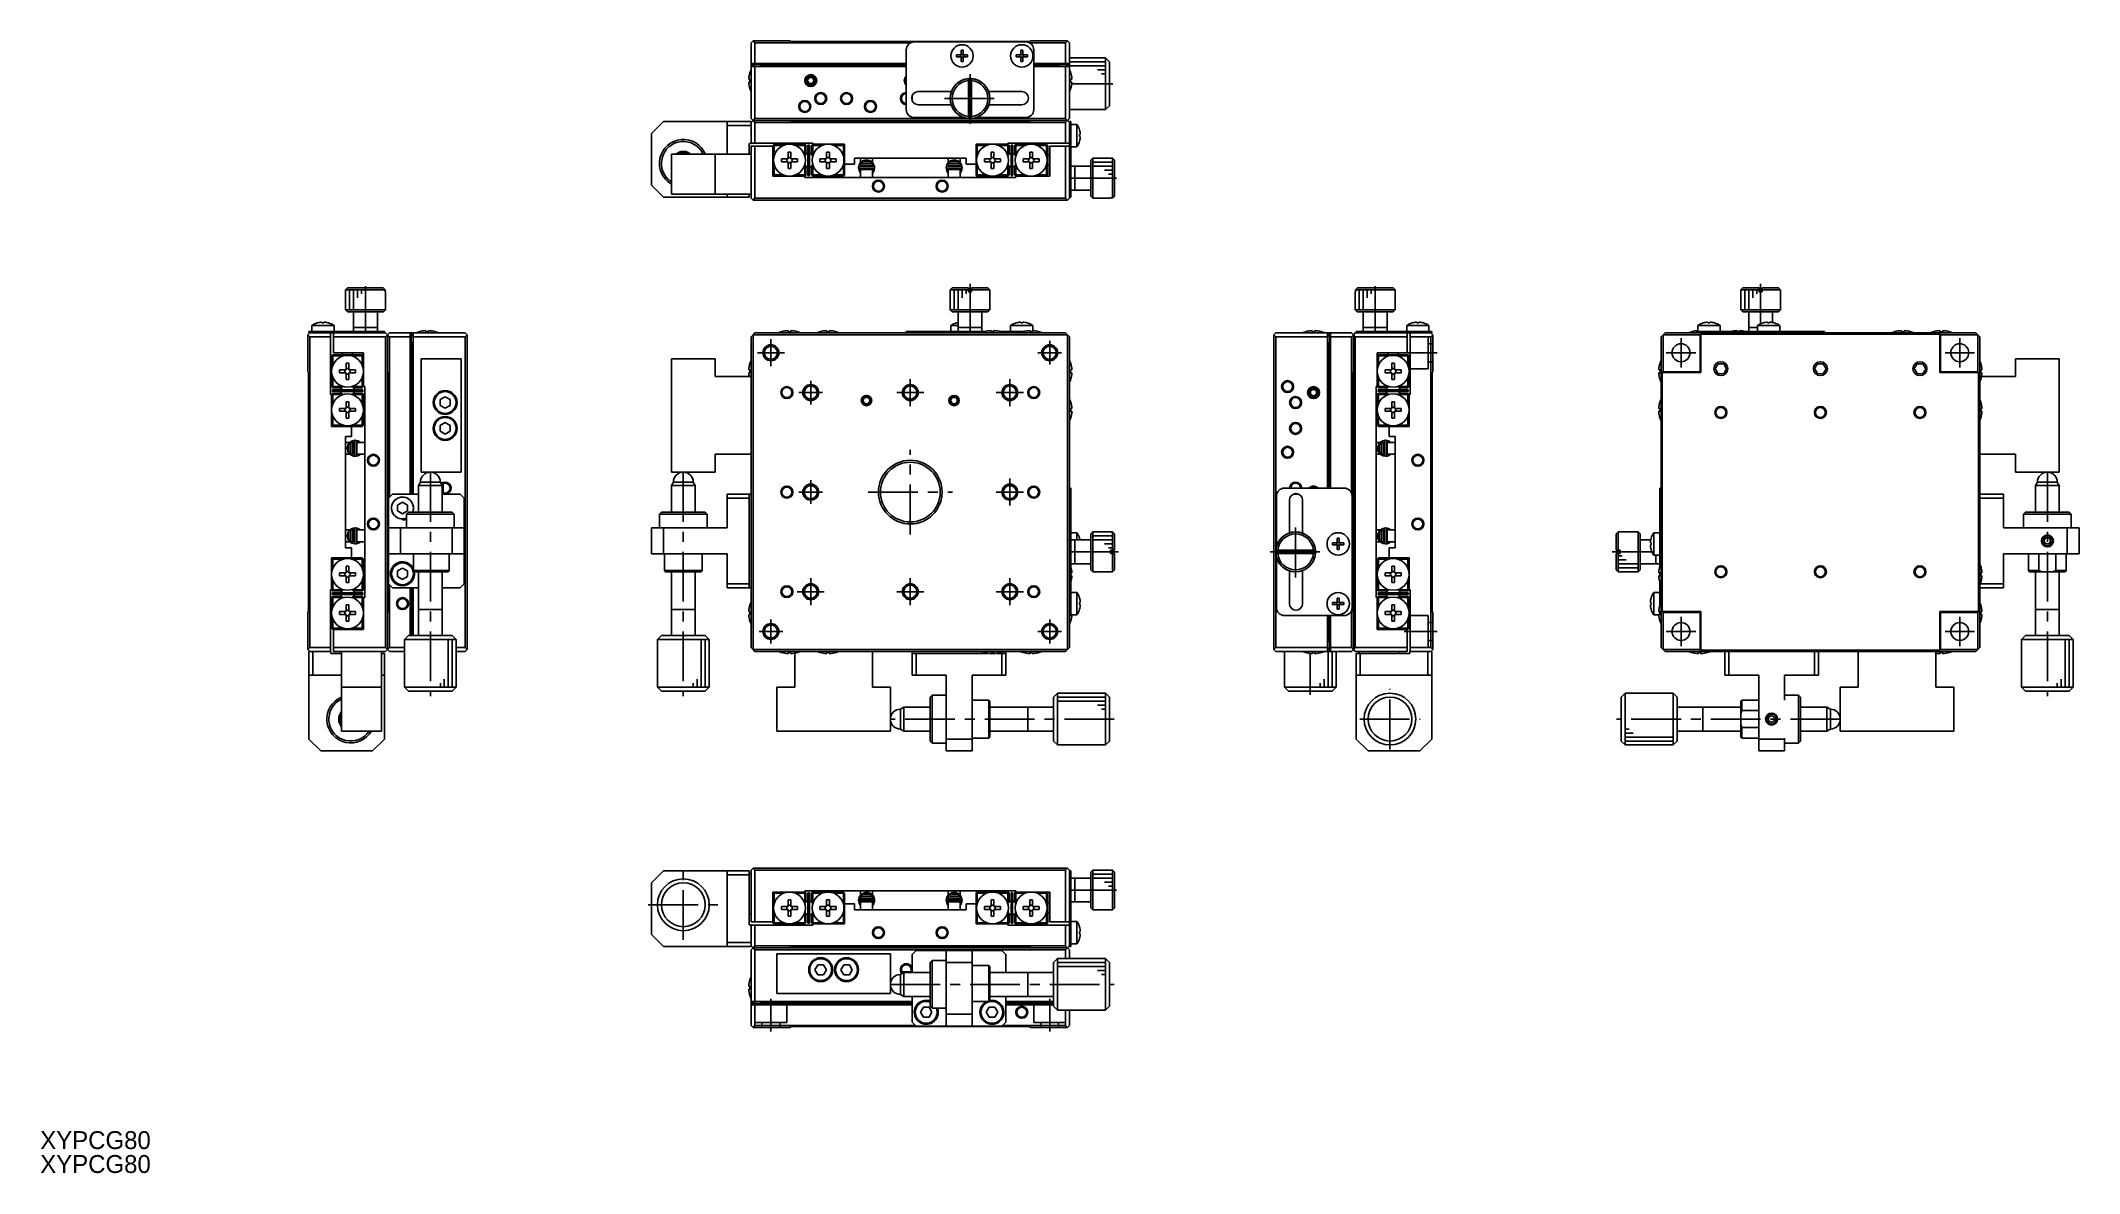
# Model space of a CAD drawing. Extents: x -121 to 391, y -8 to 276.
import ezdxf

# ---------------------------------------------------------------- set-up
doc = ezdxf.new("R2010")
doc.units = 0
doc.header["$LTSCALE"] = 10
doc.linetypes.add('CENTER', pattern=[2, 1.25, -0.25, 0.25, -0.25])
doc.linetypes.add('DASHED', pattern=[3.5, 2, -1.5])
doc.layers.get('0').update_dxf_attribs({"linetype": 'CONTINUOUS'})
doc.layers.add('CENTER', color=1, linetype='CENTER')
doc.styles.get("Standard").update_dxf_attribs({"font": 'FGP教科書体NT-M'})

msp = doc.modelspace()

# ---------------------------------------------------------------- texts
at = {"color": 7}
for p in [(-121.435114, -2.323194), (-121.435114, -8.323194)]:
    msp.add_text('XYPCG80', height=4.5, dxfattribs=at).set_placement(p)

# ---------------------------------------------------------------- linework, layer by layer
at = {"color": 7, "linetype": 'CONTINUOUS'}
for p, q in [((57.059176, 275.498501), (57.559176, 275.998501)), ((57.059176, 270.298501), (57.059176, 275.498501)), ((57.059176, 256.498501), (57.059176, 275.498501)), ((57.059176, 256.498501), (57.059176, 275.498501)), ((57.559176, 275.998501), (58.059176, 275.498501)), ((57.559176, 275.998501), (66.859176, 275.998501)), ((97.187396, 275.498501), (58.059176, 275.498501)), ((58.059176, 275.498501), (58.059176, 270.298501)), ((67.059176, 275.798501), (66.859176, 275.998501)), ((127.059176, 275.798501), (67.059176, 275.798501)), ((96.059176, 273.698501), (96.059176, 258.698501)), ((126.059176, 275.698501), (98.059176, 275.698501)), ((108.660037, 271.938501), (108.660037, 272.458501)), ((108.660037, 272.458501), (109.799176, 272.458501)), ((109.799176, 271.938501), (108.660037, 271.938501)), ((108.660037, 271.938501), (109.729734, 271.938501)), ((109.799176, 271.938501), (108.660037, 271.938501)), ((109.799176, 271.938501), (108.660037, 271.938501)), ((109.729734, 271.938501), (109.729734, 272.458501)), ((109.799176, 271.938501), (109.729734, 271.938501)), ((109.799176, 273.59764), (110.319176, 273.59764)), ((109.799176, 272.458501), (109.799176, 273.59764)), ((109.799176, 272.527943), (110.319176, 272.527943)), ((109.799176, 270.799362), (109.799176, 271.938501)), ((110.319176, 271.869059), (109.799176, 271.869059)), ((110.319176, 273.59764), (110.319176, 272.458501)), ((110.319176, 272.458501), (111.458315, 272.458501)), ((110.319176, 271.938501), (110.319176, 270.799362)), ((111.458315, 271.938501), (110.319176, 271.938501)), ((110.388618, 271.938501), (110.319176, 271.938501)), ((111.458315, 271.938501), (110.319176, 271.938501)), ((111.458315, 271.938501), (110.319176, 271.938501)), ((110.388618, 272.458501), (110.388618, 271.938501)), ((111.458315, 271.938501), (110.388618, 271.938501)), ((111.458315, 272.458501), (111.458315, 271.938501)), ((123.660037, 271.938501), (123.660037, 272.458501)), ((123.660037, 272.458501), (124.799176, 272.458501)), ((124.799176, 271.938501), (123.660037, 271.938501)), ((123.660037, 271.938501), (124.729734, 271.938501)), ((124.799176, 271.938501), (123.660037, 271.938501)), ((124.799176, 271.938501), (123.660037, 271.938501)), ((124.729734, 271.938501), (124.729734, 272.458501)), ((124.799176, 271.938501), (124.729734, 271.938501)), ((124.799176, 273.59764), (125.319176, 273.59764)), ((124.799176, 272.458501), (124.799176, 273.59764)), ((124.799176, 272.527943), (125.319176, 272.527943)), ((124.799176, 270.799362), (124.799176, 271.938501)), ((125.319176, 271.869059), (124.799176, 271.869059)), ((125.319176, 273.59764), (125.319176, 272.458501)), ((125.319176, 272.458501), (126.458315, 272.458501)), ((125.319176, 271.938501), (125.319176, 270.799362)), ((126.458315, 271.938501), (125.319176, 271.938501)), ((125.388618, 271.938501), (125.319176, 271.938501)), ((126.458315, 271.938501), (125.319176, 271.938501)), ((126.458315, 271.938501), (125.319176, 271.938501)), ((125.388618, 272.458501), (125.388618, 271.938501)), ((126.458315, 271.938501), (125.388618, 271.938501)), ((126.458315, 272.458501), (126.458315, 271.938501)), ((136.059176, 275.498501), (126.930956, 275.498501)), ((127.259176, 275.998501), (127.059176, 275.798501)), ((127.259176, 275.998501), (136.559176, 275.998501)), ((128.059176, 273.698501), (128.059176, 258.698501)), ((136.059176, 275.498501), (136.559176, 275.998501)), ((136.059176, 270.298501), (136.059176, 275.498501)), ((136.559176, 275.998501), (137.059176, 275.498501)), ((137.059176, 275.498501), (137.059176, 270.298501)), ((137.059176, 275.498501), (137.059176, 256.498501)), ((137.059176, 275.498501), (137.059176, 256.498501)), ((146.059176, 271.698501), (137.059176, 271.698501)), ((146.059176, 265.139633), (146.059176, 271.698501)), ((147.059176, 270.698501), (146.059176, 271.698501)), ((146.059176, 258.698501), (146.059176, 271.698501)), ((146.059176, 258.698501), (146.059176, 271.698501)), ((56.796594, 266.358501), (56.479145, 266.358501)), ((56.796594, 268.033932), (56.787545, 268.038345)), ((56.796594, 265.638501), (56.796594, 266.358501)), ((58.059176, 270.298501), (57.059176, 270.298501)), ((57.059176, 269.998501), (57.059176, 270.298501)), ((96.059176, 270.298501), (57.059176, 270.298501)), ((96.059176, 270.298501), (57.059176, 270.298501)), ((57.835701, 269.998501), (57.059176, 269.998501)), ((57.059176, 269.498501), (57.059176, 269.998501)), ((96.059176, 269.998501), (57.059176, 269.998501)), ((96.059176, 269.998501), (57.059176, 269.998501)), ((57.059176, 269.498501), (58.059176, 269.498501)), ((57.059176, 256.498501), (57.059176, 269.498501)), ((96.059176, 269.498501), (57.059176, 269.498501)), ((96.059176, 269.498501), (57.059176, 269.498501)), ((57.835701, 269.998501), (57.835701, 269.498501)), ((59.559176, 269.998501), (57.835701, 269.998501)), ((59.559176, 269.998501), (57.835701, 269.998501)), ((58.059176, 270.298501), (96.059176, 270.298501)), ((58.059176, 269.498501), (58.059176, 256.498501)), ((96.059176, 269.498501), (58.059176, 269.498501)), ((59.559176, 269.998501), (59.559176, 269.698501)), ((59.859176, 269.998501), (59.559176, 269.998501)), ((59.859176, 269.998501), (59.559176, 269.698501)), ((59.559176, 269.498501), (59.559176, 269.998501)), ((59.559176, 269.498501), (59.559176, 269.998501)), ((59.859176, 269.998501), (59.559176, 269.698501)), ((59.709176, 269.848501), (59.559176, 269.698501)), ((59.559176, 269.498501), (59.559176, 269.698501)), ((59.859176, 269.998501), (59.709176, 269.848501)), ((59.859176, 269.698501), (59.709176, 269.848501)), ((59.859176, 269.998501), (96.059176, 269.998501)), ((96.059176, 269.698501), (59.859176, 269.698501)), ((59.859176, 269.698501), (59.859176, 269.498501)), ((71.193151, 265.998501), (71.626163, 266.748501)), ((71.626163, 266.748501), (72.492189, 266.748501)), ((72.492189, 266.748501), (72.925202, 265.998501)), ((110.319176, 270.799362), (109.799176, 270.799362)), ((111.659176, 266.482476), (111.659176, 265.980688)), ((111.659176, 266.482476), (111.659176, 256.514527)), ((111.659176, 266.482476), (111.659176, 256.514527)), ((112.459176, 265.980688), (112.459176, 266.482476)), ((112.459176, 256.514527), (112.459176, 266.482476)), ((112.459176, 256.514527), (112.459176, 266.482476)), ((125.319176, 270.799362), (124.799176, 270.799362)), ((128.059176, 270.298501), (136.059176, 270.298501)), ((137.059176, 270.298501), (128.059176, 270.298501)), ((137.059176, 270.298501), (128.059176, 270.298501)), ((128.059176, 269.998501), (134.259176, 269.998501)), ((137.059176, 269.998501), (128.059176, 269.998501)), ((137.059176, 269.998501), (128.059176, 269.998501)), ((134.259176, 269.698501), (128.059176, 269.698501)), ((136.059176, 269.498501), (128.059176, 269.498501)), ((137.059176, 269.498501), (128.059176, 269.498501)), ((137.059176, 269.498501), (128.059176, 269.498501)), ((134.409176, 269.848501), (134.259176, 269.998501)), ((134.559176, 269.998501), (134.259176, 269.998501)), ((134.559176, 269.698501), (134.259176, 269.998501)), ((134.559176, 269.698501), (134.259176, 269.998501)), ((134.409176, 269.848501), (134.259176, 269.698501)), ((134.259176, 269.498501), (134.259176, 269.698501)), ((134.559176, 269.698501), (134.409176, 269.848501)), ((134.559176, 269.998501), (134.559176, 269.698501)), ((136.282652, 269.998501), (134.559176, 269.998501)), ((136.282652, 269.998501), (134.559176, 269.998501)), ((134.559176, 269.998501), (134.559176, 269.498501)), ((134.559176, 269.998501), (134.559176, 269.498501)), ((134.559176, 269.698501), (134.559176, 269.498501)), ((137.059176, 270.298501), (136.059176, 270.298501)), ((136.059176, 256.498501), (136.059176, 269.498501)), ((136.059176, 269.498501), (137.059176, 269.498501)), ((136.282652, 269.998501), (136.282652, 269.498501)), ((137.059176, 269.998501), (136.282652, 269.998501)), ((137.059176, 270.298501), (137.059176, 269.998501)), ((137.059176, 269.998501), (137.059176, 269.498501)), ((137.059176, 269.498501), (137.059176, 256.498501)), ((137.321759, 268.033932), (137.330808, 268.038345)), ((137.321759, 265.638501), (137.321759, 266.358501)), ((137.321759, 266.358501), (137.639207, 266.358501)), ((147.059176, 270.698501), (147.059176, 265.14869)), ((147.059176, 270.698501), (147.059176, 259.698501)), ((147.059176, 270.698501), (147.059176, 259.698501)), ((56.479145, 265.638501), (56.796594, 265.638501)), ((56.787545, 263.958657), (56.796594, 263.963071)), ((71.626163, 265.248501), (71.193151, 265.998501)), ((71.193151, 265.998501), (71.626163, 265.248501)), ((71.193151, 265.998501), (71.626163, 265.248501)), ((71.193151, 265.998501), (71.626163, 265.248501)), ((72.492189, 265.248501), (71.626163, 265.248501)), ((71.626163, 265.248501), (72.492189, 265.248501)), ((71.626163, 265.248501), (72.492189, 265.248501)), ((71.626163, 265.248501), (72.492189, 265.248501)), ((72.925202, 265.998501), (72.492189, 265.248501)), ((72.492189, 265.248501), (72.925202, 265.998501)), ((72.492189, 265.248501), (72.925202, 265.998501)), ((72.492189, 265.248501), (72.925202, 265.998501)), ((99.059176, 263.248501), (107.375428, 263.248501)), ((111.659176, 265.980688), (111.659176, 257.016314)), ((112.459176, 257.016314), (112.459176, 265.980688)), ((116.742925, 263.248501), (125.059176, 263.248501)), ((137.639207, 265.638501), (137.321759, 265.638501)), ((137.330808, 263.958657), (137.321759, 263.963071)), ((146.059176, 258.698501), (146.059176, 265.139633)), ((147.059176, 265.14869), (147.059176, 259.698501)), ((57.059176, 256.498501), (57.559176, 255.998501)), ((57.059176, 256.498501), (58.059176, 255.498501)), ((57.059176, 255.498501), (58.059176, 256.498501)), ((57.059176, 255.498501), (58.059176, 256.498501)), ((57.059176, 256.498501), (58.059176, 255.498501)), ((57.059176, 255.498501), (57.559176, 255.998501)), ((57.559176, 255.998501), (58.059176, 256.498501)), ((57.559176, 255.998501), (58.059176, 255.498501)), ((57.559176, 255.998501), (66.859176, 255.998501)), ((66.859176, 255.998501), (57.559176, 255.998501)), ((136.559176, 255.998501), (57.559176, 255.998501)), ((136.559176, 255.998501), (57.559176, 255.998501)), ((58.059176, 256.498501), (112.059176, 256.498501)), ((58.059176, 256.498501), (136.059176, 256.498501)), ((58.059176, 256.498501), (136.059176, 256.498501)), ((67.059176, 255.798501), (66.859176, 255.998501)), ((66.859176, 255.998501), (67.059176, 255.798501)), ((127.259176, 255.998501), (66.859176, 255.998501)), ((66.859176, 255.998501), (67.059176, 255.798501)), ((66.859176, 255.998501), (67.059176, 255.798501)), ((98.059176, 256.698501), (110.659176, 256.698501)), ((107.305493, 259.948501), (99.059176, 259.948501)), ((111.659176, 257.016314), (111.659176, 256.514527)), ((112.059176, 256.498501), (136.059176, 256.498501)), ((112.459176, 256.514527), (112.459176, 257.016314)), ((113.459176, 256.698501), (126.059176, 256.698501)), ((125.059176, 259.948501), (116.812859, 259.948501)), ((127.259176, 255.998501), (127.059176, 255.798501)), ((127.259176, 255.998501), (136.559176, 255.998501)), ((136.559176, 255.998501), (127.259176, 255.998501)), ((136.059176, 256.498501), (136.559176, 255.998501)), ((136.059176, 256.498501), (137.059176, 255.498501)), ((136.059176, 255.498501), (137.059176, 256.498501)), ((136.059176, 255.498501), (137.059176, 256.498501)), ((136.059176, 256.498501), (137.059176, 255.498501)), ((136.059176, 255.498501), (136.559176, 255.998501)), ((136.559176, 255.998501), (137.059176, 256.498501)), ((136.559176, 255.998501), (137.059176, 255.498501)), ((136.759176, 255.798501), (136.559176, 255.998501)), ((136.559176, 255.998501), (136.759176, 255.798501)), ((137.059176, 255.498501), (136.559176, 255.998501)), ((137.059176, 258.698501), (146.059176, 258.698501)), ((146.059176, 258.698501), (147.059176, 259.698501)), ((35.059176, 255.698501), (32.059176, 252.698501)), ((32.059176, 239.698501), (32.059176, 252.698501)), ((35.059176, 255.698501), (51.059176, 255.698501)), ((35.059176, 255.698501), (57.059176, 255.698501)), ((35.059176, 255.698501), (57.059176, 255.698501)), ((51.059176, 254.698501), (51.059176, 255.698501)), ((51.059176, 255.698501), (57.059176, 255.698501)), ((51.059176, 247.498501), (51.059176, 255.698501)), ((51.059176, 247.498501), (51.059176, 255.698501)), ((57.059176, 254.698501), (51.059176, 254.698501)), ((51.059176, 254.698501), (51.059176, 247.498501)), ((57.059176, 255.698501), (57.059176, 255.498501)), ((57.059176, 255.498501), (57.059176, 255.698501)), ((57.059176, 250.198501), (57.059176, 255.698501)), ((57.059176, 250.198501), (57.059176, 255.698501)), ((57.059176, 250.298501), (57.059176, 255.498501)), ((136.059176, 255.498501), (58.059176, 255.498501)), ((58.059176, 255.498501), (58.059176, 250.298501)), ((127.059176, 255.798501), (67.059176, 255.798501)), ((136.059176, 250.298501), (136.059176, 255.498501)), ((137.059176, 255.698501), (137.359176, 255.698501)), ((137.059176, 255.498501), (137.059176, 250.298501)), ((137.059176, 236.498501), (137.059176, 255.498501)), ((137.059176, 236.498501), (137.059176, 255.498501)), ((137.359176, 255.698501), (137.359176, 253.698501)), ((137.359176, 255.698501), (137.359176, 254.998501)), ((137.359176, 255.698501), (137.359176, 236.698501)), ((137.359176, 255.698501), (137.359176, 236.698501)), ((138.901639, 254.998501), (137.359176, 254.998501)), ((137.359176, 253.698501), (137.359176, 238.698501)), ((138.901639, 254.998501), (138.901639, 249.398501)), ((139.552381, 253.59764), (139.558549, 253.600649)), ((139.552381, 253.59764), (139.558549, 253.600649)), ((139.552381, 253.59764), (139.558549, 253.600649)), ((139.552381, 253.59764), (139.558549, 253.600649)), ((139.552381, 251.938501), (139.552381, 252.458501)), ((139.552381, 252.458501), (139.745638, 252.458501)), ((139.745638, 251.938501), (139.552381, 251.938501)), ((37.059176, 247.498501), (37.059176, 237.498501)), ((48.059176, 247.498501), (37.059176, 247.498501)), ((37.059176, 247.498501), (57.059176, 247.498501)), ((37.059176, 247.498501), (57.059176, 247.498501)), ((48.059176, 237.498501), (48.059176, 247.498501)), ((48.059176, 237.498501), (48.059176, 247.498501)), ((48.059176, 247.498501), (57.059176, 247.498501)), ((48.059176, 237.498501), (48.059176, 247.498501)), ((48.059176, 237.498501), (48.059176, 247.498501)), ((56.559176, 250.198501), (57.059176, 250.198501)), ((56.559176, 247.498501), (56.559176, 250.198501)), ((56.559176, 250.198501), (56.559176, 247.498501)), ((56.559176, 250.198501), (56.559176, 247.498501)), ((56.559176, 250.198501), (56.559176, 247.498501)), ((57.059176, 250.198501), (57.059176, 250.298501)), ((57.059176, 250.298501), (57.059176, 250.198501)), ((58.059176, 250.298501), (57.059176, 250.298501)), ((72.559176, 250.298501), (57.059176, 250.298501)), ((72.559176, 250.298501), (57.059176, 250.298501)), ((57.059176, 236.498501), (57.059176, 249.498501)), ((57.059176, 249.498501), (58.059176, 249.498501)), ((57.059176, 249.498501), (62.559176, 249.498501)), ((57.059176, 249.498501), (62.559176, 249.498501)), ((58.059176, 250.298501), (72.559176, 250.298501)), ((62.559176, 249.498501), (58.059176, 249.498501)), ((58.059176, 249.498501), (58.059176, 236.498501)), ((62.859176, 249.998501), (62.559176, 249.698501)), ((62.859176, 249.998501), (62.559176, 249.698501)), ((62.709176, 249.848501), (62.559176, 249.698501)), ((62.559176, 249.498501), (62.559176, 249.698501)), ((62.559176, 249.698501), (62.559176, 241.998501)), ((62.559176, 249.698501), (62.559176, 241.998501)), ((62.559176, 241.998501), (62.559176, 249.498501)), ((62.709176, 249.848501), (62.859176, 249.998501)), ((62.859176, 249.698501), (62.709176, 249.848501)), ((62.859176, 249.998501), (66.709176, 249.998501)), ((62.859176, 249.998501), (70.559176, 249.998501)), ((62.859176, 249.998501), (70.559176, 249.998501)), ((65.189308, 249.698501), (62.859176, 249.698501)), ((62.859176, 249.698501), (62.859176, 247.083628)), ((64.673746, 245.638501), (64.673746, 246.358501)), ((64.673746, 246.358501), (66.349176, 246.358501)), ((64.673746, 246.358501), (66.021147, 246.358501)), ((64.673746, 246.358501), (66.349176, 246.358501)), ((64.673746, 246.358501), (66.349176, 246.358501)), ((66.021147, 246.358501), (66.349176, 246.358501)), ((66.021147, 245.638501), (66.021147, 246.358501)), ((66.349176, 248.033932), (67.069176, 248.033932)), ((66.349176, 246.358501), (66.349176, 248.033932)), ((66.349176, 248.033932), (66.349176, 246.68653)), ((66.349176, 246.358501), (66.349176, 248.033932)), ((66.349176, 246.358501), (66.349176, 248.033932)), ((66.349176, 246.358501), (66.349176, 246.68653)), ((66.349176, 246.68653), (67.069176, 246.68653)), ((66.709176, 249.998501), (70.559176, 249.998501)), ((67.069176, 248.033932), (67.069176, 246.358501)), ((67.069176, 246.358501), (68.744607, 246.358501)), ((67.069176, 246.358501), (67.397205, 246.358501)), ((67.069176, 246.358501), (68.744607, 246.358501)), ((67.069176, 246.358501), (68.744607, 246.358501)), ((68.744607, 246.358501), (67.397205, 246.358501)), ((67.397205, 246.358501), (67.397205, 245.638501)), ((70.559176, 249.698501), (68.229045, 249.698501)), ((68.744607, 246.358501), (68.744607, 245.638501)), ((70.530764, 247.179798), (70.859176, 247.50821)), ((70.530764, 247.179798), (70.859176, 247.50821)), ((70.559176, 247.20821), (70.530764, 247.179798)), ((70.530764, 247.179798), (70.559176, 247.20821)), ((71.359176, 247.919822), (70.551131, 247.111777)), ((70.559176, 249.998501), (70.709176, 249.848501)), ((70.709176, 249.848501), (70.559176, 249.998501)), ((70.559176, 249.998501), (70.859176, 249.698501)), ((70.559176, 249.998501), (70.859176, 249.698501)), ((70.709176, 249.848501), (70.559176, 249.698501)), ((70.559176, 247.20821), (70.559176, 249.698501)), ((70.559176, 247.20821), (70.859176, 247.50821)), ((70.859176, 247.50821), (70.559176, 247.20821)), ((70.859176, 249.698501), (70.709176, 249.848501)), ((70.709176, 249.848501), (70.859176, 249.698501)), ((70.859176, 249.698501), (70.859176, 247.50821)), ((70.859176, 247.50821), (70.859176, 249.698501)), ((70.859176, 247.50821), (70.859176, 249.698501)), ((70.859176, 247.50821), (70.859176, 249.698501)), ((71.759176, 249.798501), (71.359176, 249.798501)), ((71.359176, 249.798501), (71.359176, 242.198501)), ((71.759176, 249.798501), (71.759176, 247.919822)), ((71.759176, 249.798501), (71.759176, 242.198501)), ((71.759176, 249.798501), (71.759176, 242.198501)), ((71.759176, 249.798501), (71.759176, 242.198501)), ((71.759176, 248.048501), (71.759176, 247.919822)), ((71.759176, 247.919822), (71.759176, 248.048501)), ((71.759176, 248.048501), (71.759176, 247.919822)), ((71.759176, 247.919822), (71.759176, 248.048501)), ((71.759176, 248.048501), (71.759176, 247.919822)), ((71.759176, 247.919822), (71.759176, 248.048501)), ((71.759176, 248.048501), (71.759176, 247.919822)), ((71.759176, 247.919822), (71.759176, 248.048501)), ((71.759176, 248.048501), (71.759176, 247.919822)), ((71.759176, 247.919822), (71.759176, 248.048501)), ((71.759176, 248.048501), (71.759176, 247.919822)), ((71.759176, 247.919822), (71.759176, 248.048501)), ((71.759176, 248.048501), (71.759176, 247.919822)), ((71.759176, 247.919822), (71.759176, 248.048501)), ((71.759176, 248.048501), (71.759176, 247.919822)), ((71.759176, 247.919822), (71.759176, 248.048501)), ((71.759176, 248.048501), (71.759176, 247.919822)), ((71.759176, 247.919822), (71.759176, 248.048501)), ((71.759176, 248.048501), (71.759176, 247.919822)), ((71.759176, 247.919822), (71.759176, 248.048501)), ((71.759176, 248.048501), (71.759176, 247.919822)), ((71.759176, 247.849111), (71.759176, 248.048501)), ((71.759176, 248.048501), (71.759176, 247.849111)), ((71.759176, 243.948501), (71.759176, 248.048501)), ((72.567221, 247.111777), (71.759176, 247.919822)), ((71.759176, 247.849111), (72.551666, 247.056621)), ((71.759176, 247.849111), (72.551666, 247.056621)), ((71.759176, 247.849111), (72.551666, 247.056621)), ((71.759176, 247.849111), (72.551666, 247.056621)), ((72.559176, 249.998501), (72.259176, 249.698501)), ((72.559176, 249.998501), (72.259176, 249.698501)), ((72.409176, 249.848501), (72.259176, 249.698501)), ((72.259176, 247.50821), (72.259176, 249.698501)), ((72.259176, 247.50821), (72.559176, 247.20821)), ((72.259176, 247.50821), (72.587588, 247.179798)), ((72.259176, 247.50821), (72.587588, 247.179798)), ((72.409176, 249.848501), (72.559176, 249.998501)), ((72.559176, 249.698501), (72.409176, 249.848501)), ((72.559176, 250.298501), (72.559176, 249.998501)), ((72.559176, 249.998501), (80.559176, 249.998501)), ((74.889308, 249.698501), (72.559176, 249.698501)), ((72.559176, 249.698501), (72.559176, 247.20821)), ((72.559176, 247.20821), (72.587588, 247.179798)), ((74.373746, 246.358501), (76.049176, 246.358501)), ((74.373746, 245.638501), (74.373746, 246.358501)), ((75.721147, 245.638501), (75.721147, 246.358501)), ((76.049176, 248.033932), (76.769176, 248.033932)), ((76.049176, 246.358501), (76.049176, 248.033932)), ((76.049176, 248.033932), (76.049176, 246.68653)), ((76.049176, 246.358501), (76.049176, 248.033932)), ((76.049176, 246.358501), (76.049176, 248.033932)), ((76.049176, 246.358501), (76.049176, 246.68653)), ((76.049176, 246.68653), (76.769176, 246.68653)), ((76.769176, 248.033932), (76.769176, 246.358501)), ((76.769176, 246.358501), (78.444607, 246.358501)), ((77.097205, 246.358501), (77.097205, 245.638501)), ((80.259176, 249.698501), (77.929045, 249.698501)), ((78.444607, 246.358501), (78.444607, 245.638501)), ((80.259176, 249.998501), (80.409176, 249.848501)), ((80.409176, 249.848501), (80.259176, 249.998501)), ((80.259176, 249.998501), (80.559176, 249.698501)), ((80.259176, 249.998501), (80.559176, 249.698501)), ((80.409176, 249.848501), (80.259176, 249.698501)), ((80.259176, 247.083628), (80.259176, 249.698501)), ((80.559176, 249.698501), (80.409176, 249.848501)), ((80.409176, 249.848501), (80.559176, 249.698501)), ((80.559176, 249.998501), (80.559176, 244.998501)), ((80.559176, 249.998501), (80.559176, 242.298501)), ((80.559176, 249.998501), (80.559176, 242.298501)), ((83.059176, 246.498501), (111.059176, 246.498501)), ((83.059176, 244.998501), (83.059176, 246.498501)), ((83.059176, 246.498501), (83.059176, 244.998501)), ((83.059176, 246.498501), (83.059176, 244.998501)), ((83.059176, 246.498501), (83.059176, 244.998501)), ((84.559176, 246.498501), (84.559176, 245.38903)), ((87.559176, 245.427672), (87.559176, 246.498501)), ((106.559176, 246.498501), (106.559176, 245.38903)), ((109.559176, 245.427672), (109.559176, 246.498501)), ((111.059176, 246.498501), (111.059176, 244.998501)), ((113.559176, 249.998501), (121.559176, 249.998501)), ((113.559176, 244.998501), (113.559176, 249.998501)), ((113.559176, 249.998501), (113.559176, 249.698501)), ((113.559176, 249.998501), (113.559176, 242.298501)), ((113.859176, 249.998501), (113.559176, 249.698501)), ((113.859176, 249.998501), (113.559176, 249.698501)), ((113.559176, 249.998501), (113.559176, 242.298501)), ((113.709176, 249.848501), (113.559176, 249.698501)), ((113.709176, 249.848501), (113.859176, 249.998501)), ((113.859176, 249.698501), (113.709176, 249.848501)), ((116.189308, 249.698501), (113.859176, 249.698501)), ((113.859176, 249.698501), (113.859176, 247.083628)), ((117.349176, 246.358501), (115.673746, 246.358501)), ((115.673746, 246.358501), (115.673746, 245.638501)), ((117.021147, 246.358501), (117.021147, 245.638501)), ((118.069176, 248.033932), (117.349176, 248.033932)), ((117.349176, 248.033932), (117.349176, 246.358501)), ((117.349176, 248.033932), (117.349176, 246.68653)), ((117.349176, 248.033932), (117.349176, 246.358501)), ((117.349176, 248.033932), (117.349176, 246.358501)), ((117.349176, 246.68653), (117.349176, 246.358501)), ((118.069176, 246.68653), (117.349176, 246.68653)), ((118.069176, 246.358501), (118.069176, 248.033932)), ((119.744607, 246.358501), (118.069176, 246.358501)), ((118.397205, 245.638501), (118.397205, 246.358501)), ((121.559176, 249.698501), (119.229045, 249.698501)), ((119.744607, 245.638501), (119.744607, 246.358501)), ((121.859176, 247.50821), (121.530764, 247.179798)), ((121.859176, 247.50821), (121.530764, 247.179798)), ((121.530764, 247.179798), (121.559176, 247.20821)), ((121.559176, 247.20821), (121.530764, 247.179798)), ((122.359176, 247.919822), (121.551131, 247.111777)), ((121.559176, 249.998501), (121.559176, 250.298501)), ((121.559176, 250.298501), (136.059176, 250.298501)), ((121.559176, 250.298501), (121.559176, 249.998501)), ((121.559176, 250.298501), (121.559176, 249.998501)), ((121.559176, 250.298501), (137.059176, 250.298501)), ((121.559176, 250.298501), (137.059176, 250.298501)), ((121.559176, 250.298501), (121.559176, 249.998501)), ((121.559176, 249.998501), (121.709176, 249.848501)), ((121.709176, 249.848501), (121.559176, 249.998501)), ((121.559176, 249.998501), (121.859176, 249.698501)), ((121.559176, 249.998501), (121.859176, 249.698501)), ((121.709176, 249.848501), (121.559176, 249.698501)), ((121.559176, 247.20821), (121.559176, 249.698501)), ((121.559176, 247.20821), (121.859176, 247.50821)), ((121.859176, 247.50821), (121.559176, 247.20821)), ((121.859176, 249.698501), (121.709176, 249.848501)), ((121.709176, 249.848501), (121.859176, 249.698501)), ((121.859176, 249.698501), (121.859176, 247.50821)), ((121.859176, 247.50821), (121.859176, 249.698501)), ((121.859176, 247.50821), (121.859176, 249.698501)), ((121.859176, 247.50821), (121.859176, 249.698501)), ((122.359176, 249.798501), (122.359176, 242.198501)), ((122.759176, 249.798501), (122.359176, 249.798501)), ((122.759176, 249.798501), (122.759176, 247.919822)), ((122.759176, 249.798501), (122.759176, 242.198501)), ((122.759176, 249.798501), (122.759176, 242.198501)), ((122.759176, 249.798501), (122.759176, 242.198501)), ((122.759176, 243.948501), (122.759176, 248.048501)), ((122.759176, 248.048501), (122.759176, 247.849111)), ((122.759176, 247.849111), (122.759176, 248.048501)), ((122.759176, 248.048501), (122.759176, 247.919822)), ((122.759176, 247.919822), (122.759176, 248.048501)), ((122.759176, 248.048501), (122.759176, 247.919822)), ((122.759176, 247.919822), (122.759176, 248.048501)), ((122.759176, 248.048501), (122.759176, 247.919822)), ((122.759176, 247.919822), (122.759176, 248.048501)), ((122.759176, 248.048501), (122.759176, 247.919822)), ((122.759176, 247.919822), (122.759176, 248.048501)), ((122.759176, 248.048501), (122.759176, 247.919822)), ((122.759176, 247.919822), (122.759176, 248.048501)), ((122.759176, 248.048501), (122.759176, 247.919822)), ((122.759176, 247.919822), (122.759176, 248.048501)), ((122.759176, 248.048501), (122.759176, 247.919822)), ((122.759176, 247.919822), (122.759176, 248.048501)), ((122.759176, 248.048501), (122.759176, 247.919822)), ((122.759176, 247.919822), (122.759176, 248.048501)), ((122.759176, 248.048501), (122.759176, 247.919822)), ((122.759176, 247.919822), (122.759176, 248.048501)), ((122.759176, 248.048501), (122.759176, 247.919822)), ((122.759176, 247.919822), (122.759176, 248.048501)), ((122.759176, 248.048501), (122.759176, 247.919822)), ((123.567221, 247.111777), (122.759176, 247.919822)), ((122.759176, 247.849111), (123.584481, 247.023806)), ((123.559176, 249.998501), (123.259176, 249.698501)), ((123.559176, 249.998501), (123.259176, 249.698501)), ((123.409176, 249.848501), (123.259176, 249.698501)), ((123.259176, 247.50821), (123.259176, 249.698501)), ((123.259176, 247.50821), (123.559176, 247.20821)), ((123.259176, 247.50821), (123.587588, 247.179798)), ((123.259176, 247.50821), (123.587588, 247.179798)), ((123.409176, 249.848501), (123.559176, 249.998501)), ((123.559176, 249.698501), (123.409176, 249.848501)), ((123.559176, 249.998501), (127.409176, 249.998501)), ((123.559176, 249.998501), (131.259176, 249.998501)), ((123.559176, 249.998501), (131.259176, 249.998501)), ((125.889308, 249.698501), (123.559176, 249.698501)), ((123.559176, 249.698501), (123.559176, 247.20821)), ((123.559176, 247.20821), (123.587588, 247.179798)), ((127.049176, 246.358501), (125.373746, 246.358501)), ((125.373746, 246.358501), (125.373746, 245.638501)), ((125.373746, 246.358501), (126.721147, 246.358501)), ((125.373746, 246.358501), (127.049176, 246.358501)), ((125.373746, 246.358501), (127.049176, 246.358501)), ((127.049176, 246.358501), (126.721147, 246.358501)), ((126.721147, 246.358501), (126.721147, 245.638501)), ((127.769176, 248.033932), (127.049176, 248.033932)), ((127.049176, 248.033932), (127.049176, 246.358501)), ((127.049176, 248.033932), (127.049176, 246.68653)), ((127.049176, 248.033932), (127.049176, 246.358501)), ((127.049176, 248.033932), (127.049176, 246.358501)), ((127.049176, 246.68653), (127.049176, 246.358501)), ((127.769176, 246.68653), (127.049176, 246.68653)), ((127.409176, 249.998501), (131.259176, 249.998501)), ((127.769176, 246.358501), (127.769176, 248.033932)), ((129.444607, 246.358501), (127.769176, 246.358501)), ((128.097205, 246.358501), (127.769176, 246.358501)), ((129.444607, 246.358501), (127.769176, 246.358501)), ((129.444607, 246.358501), (127.769176, 246.358501)), ((129.444607, 246.358501), (128.097205, 246.358501)), ((128.097205, 245.638501), (128.097205, 246.358501)), ((131.259176, 249.698501), (128.929045, 249.698501)), ((129.444607, 245.638501), (129.444607, 246.358501)), ((131.259176, 249.998501), (131.409176, 249.848501)), ((131.409176, 249.848501), (131.259176, 249.998501)), ((131.259176, 249.998501), (131.559176, 249.698501)), ((131.259176, 249.998501), (131.559176, 249.698501)), ((131.409176, 249.848501), (131.259176, 249.698501)), ((131.259176, 247.083628), (131.259176, 249.698501)), ((131.559176, 249.698501), (131.409176, 249.848501)), ((131.409176, 249.848501), (131.559176, 249.698501)), ((131.559176, 249.698501), (131.559176, 242.298501)), ((131.559176, 246.998501), (131.559176, 249.698501)), ((131.559176, 242.298501), (131.559176, 249.698501)), ((131.559176, 242.298501), (131.559176, 249.698501)), ((132.059176, 247.498501), (131.559176, 246.998501)), ((132.059176, 247.498501), (131.559176, 246.998501)), ((131.809176, 247.248501), (131.559176, 246.998501)), ((132.059176, 247.498501), (131.809176, 247.248501)), ((132.059176, 249.498501), (132.059176, 241.998501)), ((136.059176, 249.498501), (132.059176, 249.498501)), ((137.059176, 249.498501), (132.059176, 249.498501)), ((137.059176, 249.498501), (132.059176, 249.498501)), ((137.059176, 250.298501), (136.059176, 250.298501)), ((136.059176, 249.498501), (137.059176, 249.498501)), ((136.059176, 236.498501), (136.059176, 249.498501)), ((137.059176, 250.298501), (137.059176, 249.498501)), ((137.059176, 249.498501), (137.059176, 236.498501)), ((137.359176, 249.398501), (137.359176, 244.498501)), ((137.359176, 249.398501), (138.901639, 249.398501)), ((139.558549, 250.796354), (139.552381, 250.799362)), ((139.558549, 250.796354), (139.552381, 250.799362)), ((139.558549, 250.796354), (139.552381, 250.799362)), ((139.558549, 250.796354), (139.552381, 250.799362)), ((142.859176, 246.498501), (142.359176, 245.998501)), ((142.359176, 236.998501), (142.359176, 245.998501)), ((142.859176, 246.498501), (142.859176, 236.498501)), ((147.359176, 246.498501), (142.859176, 246.498501)), ((147.359176, 246.498501), (147.359176, 246.482476)), ((147.359176, 246.498501), (147.359176, 246.482476)), ((147.359176, 246.498501), (147.359176, 246.482476)), ((147.359176, 246.498501), (147.359176, 246.482476)), ((147.359176, 246.482476), (147.859176, 246.482476)), ((147.859176, 236.514527), (147.859176, 246.482476)), ((147.859176, 246.482476), (148.359176, 245.980688)), ((148.359176, 245.980688), (148.359176, 237.016314)), ((148.359176, 245.980688), (148.359176, 237.016314)), ((148.359176, 245.980688), (148.359176, 237.016314)), ((148.359176, 245.980688), (148.359176, 237.016314)), ((62.559176, 242.298501), (62.709176, 242.148501)), ((62.559176, 242.298501), (62.559176, 241.998501)), ((62.559176, 242.298501), (62.559176, 241.998501)), ((62.559176, 242.298501), (62.559176, 241.998501)), ((62.559176, 242.298501), (62.559176, 241.998501)), ((62.559176, 242.298501), (62.559176, 241.998501)), ((62.559176, 242.298501), (62.559176, 241.998501)), ((62.559176, 242.298501), (62.559176, 241.998501)), ((62.559176, 242.298501), (62.559176, 241.998501)), ((62.559176, 242.298501), (62.559176, 241.998501)), ((62.559176, 242.298501), (62.559176, 241.998501)), ((62.559176, 242.298501), (62.559176, 241.998501)), ((62.559176, 242.298501), (62.859176, 241.998501)), ((62.559176, 242.298501), (62.859176, 241.998501)), ((70.559176, 241.998501), (62.559176, 241.998501)), ((62.709176, 242.148501), (62.859176, 242.298501)), ((62.859176, 241.998501), (62.709176, 242.148501)), ((62.859176, 244.913375), (62.859176, 242.298501)), ((62.859176, 242.298501), (65.189308, 242.298501)), ((66.349176, 245.638501), (64.673746, 245.638501)), ((66.349176, 243.963071), (66.349176, 245.638501)), ((66.349176, 245.310472), (66.349176, 245.638501)), ((66.349176, 243.963071), (66.349176, 245.638501)), ((66.349176, 243.963071), (66.349176, 245.638501)), ((66.349176, 243.963071), (66.349176, 245.310472)), ((67.069176, 245.310472), (66.349176, 245.310472)), ((67.069176, 243.963071), (66.349176, 243.963071)), ((67.069176, 245.638501), (67.069176, 243.963071)), ((68.744607, 245.638501), (67.069176, 245.638501)), ((68.229045, 242.298501), (70.559176, 242.298501)), ((70.530764, 244.817204), (70.559176, 244.788793)), ((70.559176, 244.788793), (70.530764, 244.817204)), ((70.859176, 244.488793), (70.530764, 244.817204)), ((70.859176, 244.488793), (70.530764, 244.817204)), ((70.551131, 244.885226), (71.359176, 244.077181)), ((70.859176, 244.488793), (70.559176, 244.788793)), ((70.559176, 242.298501), (70.559176, 244.788793)), ((70.559176, 244.788793), (70.859176, 244.488793)), ((70.559176, 242.298501), (70.709176, 242.148501)), ((70.559176, 241.998501), (70.859176, 242.298501)), ((70.559176, 241.998501), (70.859176, 242.298501)), ((70.709176, 242.148501), (70.559176, 241.998501)), ((70.559176, 241.998501), (70.709176, 242.148501)), ((70.559176, 241.698501), (70.559176, 241.998501)), ((123.559176, 241.698501), (70.559176, 241.698501)), ((70.709176, 242.148501), (70.859176, 242.298501)), ((70.859176, 242.298501), (70.709176, 242.148501)), ((70.859176, 244.488793), (70.859176, 242.298501)), ((70.859176, 242.298501), (70.859176, 244.488793)), ((70.859176, 242.298501), (70.859176, 244.488793)), ((70.859176, 242.298501), (70.859176, 244.488793)), ((71.359176, 242.198501), (71.759176, 242.198501)), ((71.759176, 244.077181), (72.567221, 244.885226)), ((71.759176, 244.077181), (71.759176, 243.948501)), ((71.759176, 243.948501), (71.759176, 244.077181)), ((71.759176, 244.077181), (71.759176, 243.948501)), ((71.759176, 243.948501), (71.759176, 244.077181)), ((71.759176, 244.077181), (71.759176, 243.948501)), ((71.759176, 243.948501), (71.759176, 244.077181)), ((71.759176, 244.077181), (71.759176, 243.948501)), ((71.759176, 243.948501), (71.759176, 244.077181)), ((71.759176, 244.077181), (71.759176, 243.948501)), ((71.759176, 243.948501), (71.759176, 244.077181)), ((71.759176, 244.077181), (71.759176, 243.948501)), ((71.759176, 243.948501), (71.759176, 244.077181)), ((71.759176, 244.077181), (71.759176, 243.948501)), ((71.759176, 243.948501), (71.759176, 244.077181)), ((71.759176, 244.077181), (71.759176, 243.948501)), ((71.759176, 243.948501), (71.759176, 244.077181)), ((71.759176, 244.077181), (71.759176, 243.948501)), ((71.759176, 243.948501), (71.759176, 244.077181)), ((71.759176, 244.077181), (71.759176, 243.948501)), ((71.759176, 243.948501), (71.759176, 244.077181)), ((71.759176, 244.077181), (71.759176, 243.948501)), ((71.759176, 243.948501), (71.759176, 244.077181)), ((71.759176, 244.077181), (71.759176, 243.948501)), ((71.759176, 244.077181), (71.759176, 242.198501)), ((72.587588, 244.817204), (72.259176, 244.488793)), ((72.587588, 244.817204), (72.259176, 244.488793)), ((72.559176, 244.788793), (72.259176, 244.488793)), ((72.259176, 242.298501), (72.259176, 244.488793)), ((72.259176, 242.298501), (72.409176, 242.148501)), ((72.259176, 242.298501), (72.559176, 241.998501)), ((72.259176, 242.298501), (72.559176, 241.998501)), ((72.409176, 242.148501), (72.559176, 242.298501)), ((72.559176, 241.998501), (72.409176, 242.148501)), ((72.587588, 244.817204), (72.559176, 244.788793)), ((72.559176, 244.788793), (72.559176, 242.298501)), ((72.559176, 242.298501), (74.889308, 242.298501)), ((76.409176, 241.998501), (72.559176, 241.998501)), ((80.259176, 241.998501), (72.559176, 241.998501)), ((80.259176, 241.998501), (72.559176, 241.998501)), ((76.049176, 245.638501), (74.373746, 245.638501)), ((74.373746, 245.638501), (75.721147, 245.638501)), ((76.049176, 245.638501), (74.373746, 245.638501)), ((76.049176, 245.638501), (74.373746, 245.638501)), ((76.049176, 245.638501), (75.721147, 245.638501)), ((76.049176, 243.963071), (76.049176, 245.638501)), ((76.049176, 245.310472), (76.049176, 245.638501)), ((76.049176, 243.963071), (76.049176, 245.638501)), ((76.049176, 243.963071), (76.049176, 245.638501)), ((76.049176, 243.963071), (76.049176, 245.310472)), ((76.769176, 245.310472), (76.049176, 245.310472)), ((76.769176, 243.963071), (76.049176, 243.963071)), ((80.259176, 241.998501), (76.409176, 241.998501)), ((76.769176, 245.638501), (76.769176, 243.963071)), ((78.444607, 245.638501), (76.769176, 245.638501)), ((77.097205, 245.638501), (76.769176, 245.638501)), ((78.444607, 245.638501), (76.769176, 245.638501)), ((78.444607, 245.638501), (76.769176, 245.638501)), ((78.444607, 245.638501), (77.097205, 245.638501)), ((77.929045, 242.298501), (80.259176, 242.298501)), ((80.259176, 242.298501), (80.259176, 244.913375)), ((80.259176, 242.298501), (80.409176, 242.148501)), ((80.259176, 241.998501), (80.559176, 242.298501)), ((80.259176, 241.998501), (80.559176, 242.298501)), ((80.409176, 242.148501), (80.259176, 241.998501)), ((80.259176, 241.998501), (80.409176, 242.148501)), ((80.409176, 242.148501), (80.559176, 242.298501)), ((80.559176, 242.298501), (80.409176, 242.148501)), ((80.559176, 244.998501), (80.559176, 242.298501)), ((80.559176, 242.298501), (80.559176, 244.998501)), ((80.559176, 244.998501), (83.059176, 244.998501)), ((84.212414, 243.364798), (84.217274, 243.35099)), ((84.212414, 243.364798), (84.219234, 243.345421)), ((84.212544, 243.364844), (84.213018, 243.363413)), ((84.213018, 243.363413), (84.213585, 243.361715)), ((84.213585, 243.361715), (84.213961, 243.360595)), ((84.213961, 243.360595), (84.214419, 243.35924)), ((84.214419, 243.35924), (84.215186, 243.356994)), ((84.215186, 243.356994), (84.215622, 243.355725)), ((84.215622, 243.355725), (84.216142, 243.354224)), ((84.216142, 243.354224), (84.216468, 243.353287)), ((84.216378, 243.350603), (84.246359, 243.28109)), ((84.216378, 243.350603), (84.246359, 243.28109)), ((84.216468, 243.353287), (84.216919, 243.351999)), ((84.216919, 243.351999), (84.217274, 243.35099)), ((84.217274, 243.35099), (84.21777, 243.349588)), ((84.21777, 243.349588), (84.218254, 243.348231)), ((84.218254, 243.348231), (84.219261, 243.345431)), ((84.219261, 243.345431), (84.232739, 243.310992)), ((84.232876, 243.313459), (84.232557, 243.311868)), ((84.232557, 243.311868), (84.233094, 243.312092)), ((84.232739, 243.310992), (84.232557, 243.311868)), ((84.233388, 243.311164), (84.246359, 243.28109)), ((87.850785, 244.312641), (84.300785, 244.312641)), ((84.300785, 243.862641), (87.850785, 243.862641)), ((84.613493, 245.198501), (84.559176, 245.198501)), ((84.559176, 245.198501), (84.559176, 244.698501)), ((87.559176, 245.198501), (84.559176, 245.198501)), ((87.559176, 245.198501), (84.559176, 245.198501)), ((84.559176, 244.698501), (87.559176, 244.698501)), ((84.559176, 244.498501), (85.059176, 244.498501)), ((87.559176, 243.698501), (84.559176, 243.698501)), ((84.559176, 243.698501), (84.559176, 241.698501)), ((84.613493, 245.198501), (85.142661, 245.698501)), ((87.504859, 245.198501), (84.613493, 245.198501)), ((84.648916, 243.698503), (84.901341, 243.862641)), ((85.059176, 244.698501), (85.059176, 244.312641)), ((85.059176, 244.698501), (85.059176, 244.312641)), ((85.059176, 244.698501), (85.059176, 244.312641)), ((85.059176, 244.498501), (85.059176, 244.312641)), ((85.059176, 243.862641), (85.059176, 243.698501)), ((85.059176, 243.862641), (85.059176, 243.698501)), ((85.059176, 243.862641), (85.059176, 243.698501)), ((85.059176, 243.862641), (85.059176, 243.698501)), ((85.142661, 245.698501), (86.975691, 245.698501)), ((86.975691, 245.698501), (87.504859, 245.198501)), ((87.059176, 244.312641), (87.059176, 244.698501)), ((87.059176, 244.312641), (87.059176, 244.698501)), ((87.059176, 244.312641), (87.059176, 244.698501)), ((87.059176, 244.498501), (87.559176, 244.498501)), ((87.059176, 244.312641), (87.059176, 244.498501)), ((87.059176, 243.698501), (87.059176, 243.862641)), ((87.059176, 243.698501), (87.059176, 243.862641)), ((87.059176, 243.698501), (87.059176, 243.862641)), ((87.059176, 243.698501), (87.059176, 243.862641)), ((87.250228, 243.862641), (87.50264, 243.698534)), ((87.500651, 244.698654), (87.610011, 244.312688)), ((87.559176, 245.198501), (87.504859, 245.198501)), ((87.913545, 243.301521), (87.559141, 243.434661)), ((87.559176, 244.698501), (87.559176, 245.198501)), ((87.559176, 244.498501), (87.559176, 244.538476)), ((87.559176, 241.698501), (87.559176, 243.698501)), ((87.571759, 243.438506), (87.559176, 243.44521)), ((87.559282, 242.747626), (87.918235, 243.311292)), ((87.585362, 243.43151), (87.571759, 243.438506)), ((87.599883, 243.424271), (87.585362, 243.43151)), ((87.615219, 243.416843), (87.599883, 243.424271)), ((87.631257, 243.409281), (87.615219, 243.416843)), ((87.64788, 243.401639), (87.631257, 243.409281)), ((87.664966, 243.393973), (87.64788, 243.401639)), ((87.682392, 243.386338), (87.664966, 243.393973)), ((87.70003, 243.378792), (87.682392, 243.386338)), ((87.717751, 243.371387), (87.70003, 243.378792)), ((87.735427, 243.36418), (87.717751, 243.371387)), ((87.752928, 243.357221), (87.735427, 243.36418)), ((87.770126, 243.350563), (87.752928, 243.357221)), ((87.786897, 243.344253), (87.770126, 243.350563)), ((87.803118, 243.338337), (87.786897, 243.344253)), ((87.818671, 243.332859), (87.803118, 243.338337)), ((87.833442, 243.327859), (87.818671, 243.332859)), ((87.847324, 243.323373), (87.833442, 243.327859)), ((87.860215, 243.319433), (87.847324, 243.323373)), ((87.872021, 243.316069), (87.860215, 243.319433)), ((87.882656, 243.313305), (87.872021, 243.316069)), ((87.892044, 243.311161), (87.882656, 243.313305)), ((87.900114, 243.309652), (87.892044, 243.311161)), ((87.899925, 243.2692), (87.945457, 243.379521)), ((87.906809, 243.308791), (87.900114, 243.309652)), ((87.912079, 243.308583), (87.906809, 243.308791)), ((87.915887, 243.309029), (87.912079, 243.308583)), ((87.914348, 243.302134), (87.913545, 243.301521)), ((87.918203, 243.310127), (87.915887, 243.309029)), ((87.919448, 243.868301), (87.917529, 243.872843)), ((87.919012, 243.311868), (87.918203, 243.310127)), ((87.91883, 243.310992), (87.93129, 243.342637)), ((87.93248, 243.834853), (87.919448, 243.868301)), ((87.93129, 243.342637), (87.942805, 243.376635)), ((87.943828, 243.800804), (87.93248, 243.834853)), ((87.942805, 243.376635), (87.95261, 243.41116)), ((87.953464, 243.766238), (87.943828, 243.800804)), ((87.945457, 243.379521), (88.074738, 244.061799)), ((87.95261, 243.41116), (87.96068, 243.446125)), ((87.961364, 243.731239), (87.953464, 243.766238)), ((87.96068, 243.446125), (87.966996, 243.481444)), ((87.96751, 243.695894), (87.961364, 243.731239)), ((87.966996, 243.481444), (87.971543, 243.517029)), ((87.971886, 243.66029), (87.96751, 243.695894)), ((87.971543, 243.517029), (87.97431, 243.552795)), ((87.974481, 243.624513), (87.971886, 243.66029)), ((87.97431, 243.552795), (87.97529, 243.588652)), ((87.97529, 243.588652), (87.974481, 243.624513)), ((106.21239, 243.364789), (106.21777, 243.349588)), ((106.21239, 243.364789), (106.219243, 243.345425)), ((106.212544, 243.364844), (106.213018, 243.363413)), ((106.213018, 243.363413), (106.213585, 243.361715)), ((106.213585, 243.361715), (106.213961, 243.360595)), ((106.213961, 243.360595), (106.214419, 243.35924)), ((106.214419, 243.35924), (106.215186, 243.356994)), ((106.215186, 243.356994), (106.215622, 243.355725)), ((106.215622, 243.355725), (106.216142, 243.354224)), ((106.216142, 243.354224), (106.216468, 243.353287)), ((106.216468, 243.353287), (106.216919, 243.351999)), ((106.216885, 243.349204), (106.249789, 243.273361)), ((106.216885, 243.349204), (106.249789, 243.273361)), ((106.216919, 243.351999), (106.217274, 243.35099)), ((106.217274, 243.35099), (106.21777, 243.349588)), ((106.21777, 243.349588), (106.218254, 243.348231)), ((106.218254, 243.348231), (106.219261, 243.345431)), ((106.219261, 243.345431), (106.232739, 243.310992)), ((106.232876, 243.313459), (106.232557, 243.311868)), ((106.232557, 243.311868), (106.233094, 243.312092)), ((106.232739, 243.310992), (106.232557, 243.311868)), ((106.233388, 243.311164), (106.249789, 243.273361)), ((109.850785, 244.312641), (106.300785, 244.312641)), ((106.300785, 243.862641), (109.850785, 243.862641)), ((106.613493, 245.198501), (106.559176, 245.198501)), ((106.559176, 245.198501), (106.559176, 244.698501)), ((109.559176, 245.198501), (106.559176, 245.198501)), ((109.559176, 245.198501), (106.559176, 245.198501)), ((106.559176, 244.698501), (109.559176, 244.698501)), ((106.559176, 244.498501), (107.059176, 244.498501)), ((109.559176, 243.698501), (106.559176, 243.698501)), ((106.559176, 243.698501), (106.559176, 241.698501)), ((106.613493, 245.198501), (107.142661, 245.698501)), ((109.504859, 245.198501), (106.613493, 245.198501)), ((106.648916, 243.698503), (106.901341, 243.862641)), ((107.059176, 244.698501), (107.059176, 244.312641)), ((107.059176, 244.698501), (107.059176, 244.312641)), ((107.059176, 244.698501), (107.059176, 244.312641)), ((107.059176, 244.498501), (107.059176, 244.312641)), ((107.059176, 243.862641), (107.059176, 243.698501)), ((107.059176, 243.862641), (107.059176, 243.698501)), ((107.059176, 243.862641), (107.059176, 243.698501)), ((107.059176, 243.862641), (107.059176, 243.698501)), ((107.142661, 245.698501), (108.975691, 245.698501)), ((108.975691, 245.698501), (109.504859, 245.198501)), ((109.059176, 244.312641), (109.059176, 244.698501)), ((109.059176, 244.312641), (109.059176, 244.698501)), ((109.059176, 244.312641), (109.059176, 244.698501)), ((109.059176, 244.498501), (109.559176, 244.498501)), ((109.059176, 244.312641), (109.059176, 244.498501)), ((109.059176, 243.698501), (109.059176, 243.862641)), ((109.059176, 243.698501), (109.059176, 243.862641)), ((109.059176, 243.698501), (109.059176, 243.862641)), ((109.059176, 243.698501), (109.059176, 243.862641)), ((109.250228, 243.862641), (109.50264, 243.698534)), ((109.500651, 244.698654), (109.610011, 244.312688)), ((109.559176, 245.198501), (109.504859, 245.198501)), ((109.914348, 243.302134), (109.559141, 243.434661)), ((109.559176, 244.698501), (109.559176, 245.198501)), ((109.559176, 244.498501), (109.559176, 244.538476)), ((109.559176, 241.698501), (109.559176, 243.698501)), ((109.571759, 243.438506), (109.559176, 243.44521)), ((109.559282, 242.747626), (109.918235, 243.311292)), ((109.585362, 243.43151), (109.571759, 243.438506)), ((109.599883, 243.424271), (109.585362, 243.43151)), ((109.615219, 243.416843), (109.599883, 243.424271)), ((109.631257, 243.409281), (109.615219, 243.416843)), ((109.64788, 243.401639), (109.631257, 243.409281)), ((109.664966, 243.393973), (109.64788, 243.401639)), ((109.682392, 243.386338), (109.664966, 243.393973)), ((109.70003, 243.378792), (109.682392, 243.386338)), ((109.717751, 243.371387), (109.70003, 243.378792)), ((109.735427, 243.36418), (109.717751, 243.371387)), ((109.752928, 243.357221), (109.735427, 243.36418)), ((109.770126, 243.350563), (109.752928, 243.357221)), ((109.786897, 243.344253), (109.770126, 243.350563)), ((109.803118, 243.338337), (109.786897, 243.344253)), ((109.818671, 243.332859), (109.803118, 243.338337)), ((109.833442, 243.327859), (109.818671, 243.332859)), ((109.847324, 243.323373), (109.833442, 243.327859)), ((109.860215, 243.319433), (109.847324, 243.323373)), ((109.872021, 243.316069), (109.860215, 243.319433)), ((109.882656, 243.313305), (109.872021, 243.316069)), ((109.892044, 243.311161), (109.882656, 243.313305)), ((109.900114, 243.309652), (109.892044, 243.311161)), ((109.899925, 243.2692), (109.914459, 243.302403)), ((109.906809, 243.308791), (109.900114, 243.309652)), ((109.912079, 243.308583), (109.906809, 243.308791)), ((109.915887, 243.309029), (109.912079, 243.308583)), ((109.914545, 243.304839), (109.914348, 243.302134)), ((109.914459, 243.302403), (109.945457, 243.379521)), ((109.918203, 243.310127), (109.915887, 243.309029)), ((109.919448, 243.868301), (109.917529, 243.872843)), ((109.919012, 243.311868), (109.918203, 243.310127)), ((109.91883, 243.310992), (109.93129, 243.342637)), ((109.93248, 243.834853), (109.919448, 243.868301)), ((109.93129, 243.342637), (109.942805, 243.376635)), ((109.943828, 243.800804), (109.93248, 243.834853)), ((109.942805, 243.376635), (109.95261, 243.41116)), ((109.953464, 243.766238), (109.943828, 243.800804)), ((109.945457, 243.379521), (110.074738, 244.061799)), ((109.95261, 243.41116), (109.96068, 243.446125)), ((109.961364, 243.731239), (109.953464, 243.766238)), ((109.96068, 243.446125), (109.966996, 243.481444)), ((109.96751, 243.695894), (109.961364, 243.731239)), ((109.966996, 243.481444), (109.971543, 243.517029)), ((109.971886, 243.66029), (109.96751, 243.695894)), ((109.971543, 243.517029), (109.97431, 243.552795)), ((109.974481, 243.624513), (109.971886, 243.66029)), ((109.97431, 243.552795), (109.97529, 243.588652)), ((109.97529, 243.588652), (109.974481, 243.624513)), ((111.059176, 244.998501), (113.559176, 244.998501)), ((113.559176, 242.298501), (113.559176, 244.998501)), ((113.559176, 242.298501), (113.709176, 242.148501)), ((113.559176, 242.298501), (113.859176, 241.998501)), ((113.559176, 242.298501), (113.859176, 241.998501)), ((113.709176, 242.148501), (113.859176, 242.298501)), ((113.859176, 241.998501), (113.709176, 242.148501)), ((113.859176, 244.913375), (113.859176, 242.298501)), ((113.859176, 242.298501), (116.189308, 242.298501)), ((117.709176, 241.998501), (113.859176, 241.998501)), ((121.559176, 241.998501), (113.859176, 241.998501)), ((121.559176, 241.998501), (113.859176, 241.998501)), ((115.673746, 245.638501), (117.349176, 245.638501)), ((115.673746, 245.638501), (117.021147, 245.638501)), ((115.673746, 245.638501), (117.349176, 245.638501)), ((115.673746, 245.638501), (117.349176, 245.638501)), ((117.021147, 245.638501), (117.349176, 245.638501)), ((117.349176, 245.638501), (117.349176, 243.963071)), ((117.349176, 245.638501), (117.349176, 245.310472)), ((117.349176, 243.963071), (117.349176, 245.638501)), ((117.349176, 243.963071), (117.349176, 245.638501)), ((117.349176, 243.963071), (117.349176, 245.310472)), ((117.349176, 245.310472), (118.069176, 245.310472)), ((117.349176, 243.963071), (118.069176, 243.963071)), ((121.559176, 241.998501), (117.709176, 241.998501)), ((118.069176, 243.963071), (118.069176, 245.638501)), ((118.069176, 245.638501), (119.744607, 245.638501)), ((118.069176, 245.638501), (118.397205, 245.638501)), ((119.744607, 245.638501), (118.069176, 245.638501)), ((119.744607, 245.638501), (118.069176, 245.638501)), ((119.744607, 245.638501), (118.397205, 245.638501)), ((119.229045, 242.298501), (121.559176, 242.298501)), ((121.559176, 244.788793), (121.530764, 244.817204)), ((121.530764, 244.817204), (121.559176, 244.788793)), ((121.530764, 244.817204), (121.859176, 244.488793)), ((121.530764, 244.817204), (121.859176, 244.488793)), ((121.551131, 244.885226), (122.359176, 244.077181)), ((121.859176, 244.488793), (121.559176, 244.788793)), ((121.559176, 242.298501), (121.559176, 244.788793)), ((121.559176, 244.788793), (121.859176, 244.488793)), ((121.559176, 242.298501), (121.709176, 242.148501)), ((121.559176, 241.998501), (121.859176, 242.298501)), ((121.559176, 241.998501), (121.859176, 242.298501)), ((121.709176, 242.148501), (121.559176, 241.998501)), ((121.559176, 241.998501), (121.709176, 242.148501)), ((122.359176, 244.147892), (121.566686, 244.940382)), ((121.709176, 242.148501), (121.859176, 242.298501)), ((121.859176, 242.298501), (121.709176, 242.148501)), ((121.859176, 244.488793), (121.859176, 242.298501)), ((121.859176, 242.298501), (121.859176, 244.488793)), ((121.859176, 242.298501), (121.859176, 244.488793)), ((121.859176, 242.298501), (121.859176, 244.488793)), ((122.359176, 242.198501), (122.759176, 242.198501)), ((122.759176, 244.077181), (123.567221, 244.885226)), ((122.759176, 244.077181), (122.759176, 243.948501)), ((122.759176, 243.948501), (122.759176, 244.077181)), ((122.759176, 244.077181), (122.759176, 243.948501)), ((122.759176, 243.948501), (122.759176, 244.077181)), ((122.759176, 244.077181), (122.759176, 243.948501)), ((122.759176, 243.948501), (122.759176, 244.077181)), ((122.759176, 244.077181), (122.759176, 243.948501)), ((122.759176, 243.948501), (122.759176, 244.077181)), ((122.759176, 244.077181), (122.759176, 243.948501)), ((122.759176, 243.948501), (122.759176, 244.077181)), ((122.759176, 244.077181), (122.759176, 243.948501)), ((122.759176, 243.948501), (122.759176, 244.077181)), ((122.759176, 244.077181), (122.759176, 243.948501)), ((122.759176, 243.948501), (122.759176, 244.077181)), ((122.759176, 244.077181), (122.759176, 243.948501)), ((122.759176, 243.948501), (122.759176, 244.077181)), ((122.759176, 244.077181), (122.759176, 243.948501)), ((122.759176, 243.948501), (122.759176, 244.077181)), ((122.759176, 244.077181), (122.759176, 243.948501)), ((122.759176, 243.948501), (122.759176, 244.077181)), ((122.759176, 244.077181), (122.759176, 243.948501)), ((122.759176, 243.948501), (122.759176, 244.077181)), ((122.759176, 244.077181), (122.759176, 243.948501)), ((122.759176, 244.077181), (122.759176, 242.198501)), ((123.587588, 244.817204), (123.259176, 244.488793)), ((123.587588, 244.817204), (123.259176, 244.488793)), ((123.559176, 244.788793), (123.259176, 244.488793)), ((123.259176, 242.298501), (123.259176, 244.488793)), ((123.259176, 242.298501), (123.409176, 242.148501)), ((123.259176, 242.298501), (123.559176, 241.998501)), ((123.259176, 242.298501), (123.559176, 241.998501)), ((123.409176, 242.148501), (123.559176, 242.298501)), ((123.559176, 241.998501), (123.409176, 242.148501)), ((123.587588, 244.817204), (123.559176, 244.788793)), ((123.559176, 244.788793), (123.559176, 242.298501)), ((123.559176, 242.298501), (125.889308, 242.298501)), ((123.559176, 241.998501), (123.559176, 241.698501)), ((132.059176, 241.998501), (123.559176, 241.998501)), ((125.373746, 245.638501), (127.049176, 245.638501)), ((127.049176, 245.638501), (127.049176, 243.963071)), ((127.049176, 245.638501), (127.049176, 245.310472)), ((127.049176, 243.963071), (127.049176, 245.638501)), ((127.049176, 243.963071), (127.049176, 245.638501)), ((127.049176, 243.963071), (127.049176, 245.310472)), ((127.049176, 245.310472), (127.769176, 245.310472)), ((127.049176, 243.963071), (127.769176, 243.963071)), ((127.769176, 243.963071), (127.769176, 245.638501)), ((127.769176, 245.638501), (129.444607, 245.638501)), ((128.929045, 242.298501), (131.259176, 242.298501)), ((131.259176, 242.298501), (131.259176, 244.913375)), ((131.259176, 242.298501), (131.409176, 242.148501)), ((131.259176, 241.998501), (131.559176, 242.298501)), ((131.259176, 241.998501), (131.559176, 242.298501)), ((131.409176, 242.148501), (131.259176, 241.998501)), ((131.259176, 241.998501), (131.409176, 242.148501)), ((131.409176, 242.148501), (131.559176, 242.298501)), ((131.559176, 242.298501), (131.409176, 242.148501)), ((131.559176, 242.298501), (131.559176, 244.998501)), ((131.559176, 244.998501), (131.809176, 244.748501)), ((131.559176, 244.998501), (132.059176, 244.498501)), ((131.559176, 244.998501), (132.059176, 244.498501)), ((131.809176, 244.748501), (132.059176, 244.498501)), ((138.359176, 244.498501), (137.359176, 244.498501)), ((142.359176, 244.498501), (137.359176, 244.498501)), ((142.359176, 244.498501), (137.359176, 244.498501)), ((137.359178, 239.948501), (137.359178, 243.248501)), ((138.359176, 244.498501), (138.359176, 238.498501)), ((138.359176, 238.498501), (138.359176, 244.498501)), ((142.359176, 244.498501), (138.359176, 244.498501)), ((138.359176, 238.498501), (138.359176, 244.498501)), ((138.359176, 238.498501), (138.359176, 244.498501)), ((32.059176, 239.698501), (35.059176, 236.698501)), ((51.059176, 236.698501), (35.059176, 236.698501)), ((56.559176, 236.698501), (35.059176, 236.698501)), ((56.559176, 236.698501), (35.059176, 236.698501)), ((37.059176, 237.498501), (48.059176, 237.498501)), ((57.059176, 237.498501), (37.059176, 237.498501)), ((57.059176, 237.498501), (37.059176, 237.498501)), ((57.059176, 237.498501), (48.059176, 237.498501)), ((51.059176, 236.698501), (51.059176, 237.498501)), ((56.559176, 236.698501), (51.059176, 236.698501)), ((56.559176, 237.498501), (56.559176, 236.698501)), ((56.559176, 236.698501), (56.559176, 237.498501)), ((56.559176, 236.698501), (56.559176, 237.498501)), ((56.559176, 236.698501), (56.559176, 237.498501)), ((57.059176, 236.498501), (57.559176, 235.998501)), ((57.559176, 235.998501), (58.059176, 236.498501)), ((136.559176, 235.998501), (57.559176, 235.998501)), ((58.059176, 236.498501), (136.059176, 236.498501)), ((136.059176, 236.498501), (136.559176, 235.998501)), ((136.559176, 235.998501), (137.059176, 236.498501)), ((137.059176, 236.498501), (136.559176, 235.998501)), ((137.059176, 236.498501), (136.559176, 235.998501)), ((137.059176, 236.498501), (136.559176, 235.998501)), ((137.359176, 236.698501), (137.059176, 236.698501)), ((137.059176, 236.498501), (137.059176, 236.698501)), ((137.359176, 238.698501), (137.359176, 236.698501)), ((137.359176, 238.498501), (137.359176, 236.698501)), ((137.359176, 238.498501), (138.359176, 238.498501)), ((137.359176, 238.498501), (142.359176, 238.498501)), ((137.359176, 238.498501), (142.359176, 238.498501)), ((138.359176, 238.498501), (142.359176, 238.498501)), ((142.359176, 236.998501), (142.859176, 236.498501)), ((142.859176, 236.498501), (147.359176, 236.498501)), ((147.359176, 236.514527), (147.359176, 236.498501)), ((147.859176, 236.514527), (147.359176, 236.514527)), ((147.359176, 236.514527), (147.359176, 236.498501)), ((147.359176, 236.514527), (147.359176, 236.498501)), ((147.359176, 236.514527), (147.359176, 236.498501)), ((148.359176, 237.016314), (147.859176, 236.514527)), ((-44.758647, 212.952959), (-44.742622, 212.952959)), ((-44.758647, 212.952959), (-44.758647, 208.452959)), ((-44.742622, 213.452959), (-44.240834, 213.952959)), ((-34.774673, 213.452959), (-44.742622, 213.452959)), ((-44.742622, 212.952959), (-44.742622, 213.452959)), ((-44.240834, 213.952959), (-35.27646, 213.952959)), ((-35.27646, 213.952959), (-34.774673, 213.452959)), ((-34.774673, 213.452959), (-34.774673, 212.952959)), ((-34.774673, 212.952959), (-34.758647, 212.952959)), ((-34.758647, 208.452959), (-34.758647, 212.952959)), ((107.559176, 213.952959), (107.059176, 213.452959)), ((111.659176, 213.452959), (107.059176, 213.452959)), ((107.059176, 213.452959), (107.059176, 208.452959)), ((107.559176, 213.952959), (111.659176, 213.952959)), ((111.659176, 213.952959), (111.659176, 213.452959)), ((111.659176, 213.952959), (111.659176, 212.952959)), ((111.659176, 213.952959), (111.659176, 212.952959)), ((111.659176, 213.452959), (111.659176, 212.952959)), ((111.659176, 212.952959), (112.459176, 212.952959)), ((112.459176, 213.952959), (116.559176, 213.952959)), ((112.459176, 213.452959), (112.459176, 213.952959)), ((112.459176, 212.952959), (112.459176, 213.952959)), ((112.459176, 212.952959), (112.459176, 213.952959)), ((117.059176, 213.452959), (112.459176, 213.452959)), ((112.459176, 212.952959), (112.459176, 213.452959)), ((117.059176, 213.452959), (116.559176, 213.952959)), ((117.059176, 208.452959), (117.059176, 213.452959)), ((208.81561, 212.952959), (208.831635, 212.952959)), ((208.81561, 212.952959), (208.81561, 208.452959)), ((208.831635, 213.452959), (209.333423, 213.952959)), ((218.799584, 213.452959), (208.831635, 213.452959)), ((208.831635, 212.952959), (208.831635, 213.452959)), ((209.333423, 213.952959), (218.297797, 213.952959)), ((218.297797, 213.952959), (218.799584, 213.452959)), ((218.799584, 213.452959), (218.799584, 212.952959)), ((218.799584, 212.952959), (218.81561, 212.952959)), ((218.81561, 208.452959), (218.81561, 212.952959)), ((306.105094, 213.952959), (305.605094, 213.452959)), ((310.205094, 213.452959), (305.605094, 213.452959)), ((305.605094, 213.452959), (305.605094, 208.452959)), ((306.105094, 213.952959), (310.205094, 213.952959)), ((310.205094, 213.952959), (310.205094, 213.452959)), ((310.205094, 213.952959), (310.205094, 212.952959)), ((310.205094, 213.952959), (310.205094, 212.952959)), ((310.205094, 213.452959), (310.205094, 212.952959)), ((310.205094, 212.952959), (311.005094, 212.952959)), ((311.005094, 213.952959), (315.105094, 213.952959)), ((311.005094, 213.452959), (311.005094, 213.952959)), ((311.005094, 212.952959), (311.005094, 213.952959)), ((311.005094, 212.952959), (311.005094, 213.952959)), ((315.605094, 213.452959), (311.005094, 213.452959)), ((311.005094, 212.952959), (311.005094, 213.452959)), ((315.605094, 213.452959), (315.105094, 213.952959)), ((315.605094, 208.452959), (315.605094, 213.452959)), ((-51.857787, 205.146164), (-51.860795, 205.152333)), ((-50.718647, 205.146164), (-50.718647, 205.339421)), ((-50.198647, 205.146164), (-50.718647, 205.146164)), ((-50.198647, 205.339421), (-50.198647, 205.146164)), ((-49.0565, 205.152333), (-49.059508, 205.146164)), ((-44.758647, 208.452959), (-34.758647, 208.452959)), ((-44.758647, 208.452959), (-44.258647, 207.952959)), ((-35.258647, 207.952959), (-44.258647, 207.952959)), ((-42.758647, 207.952959), (-42.758647, 203.952959)), ((-42.758647, 207.952959), (-42.758647, 202.952959)), ((-42.758647, 207.952959), (-42.758647, 202.952959)), ((-36.758647, 203.952959), (-36.758647, 207.952959)), ((-36.758647, 202.952959), (-36.758647, 207.952959)), ((-36.758647, 202.952959), (-36.758647, 207.952959)), ((-35.258647, 207.952959), (-34.758647, 208.452959)), ((107.059176, 208.452959), (117.059176, 208.452959)), ((107.059176, 208.452959), (107.559176, 207.952959)), ((116.559176, 207.952959), (107.559176, 207.952959)), ((108.660037, 205.146164), (108.657028, 205.152333)), ((108.660037, 205.146164), (108.657028, 205.152333)), ((108.660037, 205.146164), (108.657028, 205.152333)), ((108.660037, 205.146164), (108.657028, 205.152333)), ((109.059176, 207.952959), (109.059176, 203.952959)), ((109.059176, 207.952959), (109.059176, 202.952959)), ((109.059176, 207.952959), (109.059176, 202.952959)), ((115.059176, 203.952959), (115.059176, 207.952959)), ((115.059176, 202.952959), (115.059176, 207.952959)), ((115.059176, 202.952959), (115.059176, 207.952959)), ((116.559176, 207.952959), (117.059176, 208.452959)), ((123.660037, 205.146164), (123.657028, 205.152333)), ((123.660037, 205.146164), (123.657028, 205.152333)), ((123.660037, 205.146164), (123.657028, 205.152333)), ((123.660037, 205.146164), (123.657028, 205.152333)), ((124.799176, 205.146164), (124.799176, 205.339421)), ((125.319176, 205.146164), (124.799176, 205.146164)), ((125.319176, 205.339421), (125.319176, 205.146164)), ((126.461324, 205.152333), (126.458315, 205.146164)), ((126.461324, 205.152333), (126.458315, 205.146164)), ((126.461324, 205.152333), (126.458315, 205.146164)), ((126.461324, 205.152333), (126.458315, 205.146164)), ((208.81561, 208.452959), (218.81561, 208.452959)), ((208.81561, 208.452959), (209.31561, 207.952959)), ((218.31561, 207.952959), (209.31561, 207.952959)), ((210.81561, 207.952959), (210.81561, 203.952959)), ((210.81561, 207.952959), (210.81561, 202.952959)), ((210.81561, 207.952959), (210.81561, 202.952959)), ((216.81561, 203.952959), (216.81561, 207.952959)), ((216.81561, 202.952959), (216.81561, 207.952959)), ((216.81561, 202.952959), (216.81561, 207.952959)), ((218.31561, 207.952959), (218.81561, 208.452959)), ((223.116471, 205.146164), (223.113462, 205.152333)), ((224.25561, 205.146164), (224.25561, 205.339421)), ((224.77561, 205.146164), (224.25561, 205.146164)), ((224.77561, 205.339421), (224.77561, 205.146164)), ((225.917757, 205.152333), (225.914749, 205.146164)), ((296.205955, 205.146164), (296.202946, 205.152333)), ((297.345094, 205.146164), (297.345094, 205.339421)), ((297.865094, 205.146164), (297.345094, 205.146164)), ((297.865094, 205.339421), (297.865094, 205.146164)), ((299.007242, 205.152333), (299.004233, 205.146164)), ((305.605094, 208.452959), (310.605094, 208.452959)), ((305.605094, 208.452959), (306.105094, 207.952959)), ((305.605094, 208.452959), (315.605094, 208.452959)), ((305.605094, 208.452959), (315.605094, 208.452959)), ((310.605094, 207.952959), (306.105094, 207.952959)), ((315.105094, 207.952959), (306.105094, 207.952959)), ((315.105094, 207.952959), (306.105094, 207.952959)), ((307.605094, 207.952959), (307.605094, 203.952959)), ((307.605094, 207.952959), (307.605094, 202.952959)), ((307.605094, 207.952959), (307.605094, 202.952959)), ((310.605094, 208.452959), (315.605094, 208.452959)), ((315.105094, 207.952959), (310.605094, 207.952959)), ((311.205955, 205.146164), (311.202946, 205.152333)), ((312.345094, 205.146164), (312.345094, 205.339421)), ((312.865094, 205.146164), (312.345094, 205.146164)), ((312.865094, 205.339421), (312.865094, 205.146164)), ((313.605094, 205.245035), (313.605094, 207.952959)), ((314.007242, 205.152333), (314.004233, 205.146164)), ((315.105094, 207.952959), (315.605094, 208.452959)), ((-54.258647, 202.152959), (-53.758647, 202.652959)), ((-54.258647, 192.852959), (-54.258647, 202.152959)), ((-53.758647, 201.652959), (-54.258647, 202.152959)), ((-53.958647, 202.652959), (-53.958647, 202.952959)), ((-53.958647, 202.952959), (-51.958647, 202.952959)), ((-53.958647, 202.952959), (-34.958647, 202.952959)), ((-53.958647, 202.952959), (-34.958647, 202.952959)), ((-53.758647, 202.652959), (-53.958647, 202.652959)), ((-53.958647, 202.652959), (-34.758647, 202.652959)), ((-53.958647, 202.652959), (-34.758647, 202.652959)), ((-53.758647, 202.652959), (-48.558647, 202.652959)), ((-53.758647, 201.652959), (-53.758647, 123.652959)), ((-48.558647, 201.652959), (-53.758647, 201.652959)), ((-53.258647, 204.495423), (-47.658647, 204.495423)), ((-53.258647, 204.495423), (-53.258647, 202.952959)), ((-51.958647, 202.952959), (-51.708647, 202.952959)), ((-51.708647, 202.952959), (-49.208647, 202.952959)), ((-49.208647, 202.952959), (-36.958647, 202.952959)), ((-48.558647, 202.652959), (-47.758647, 202.652959)), ((-48.558647, 202.652959), (-48.558647, 201.652959)), ((-48.558647, 202.652959), (-48.558647, 187.152959)), ((-48.558647, 202.652959), (-48.558647, 187.152959)), ((-48.558647, 187.152959), (-48.558647, 201.652959)), ((-47.758647, 201.652959), (-47.758647, 202.652959)), ((-47.758647, 202.652959), (-34.758647, 202.652959)), ((-47.758647, 197.652959), (-47.758647, 202.652959)), ((-47.758647, 197.652959), (-47.758647, 202.652959)), ((-47.758647, 201.652959), (-47.758647, 197.652959)), ((-34.758647, 201.652959), (-47.758647, 201.652959)), ((-47.658647, 202.952959), (-47.658647, 204.495423)), ((-42.758647, 203.952959), (-36.758647, 203.952959)), ((-36.758647, 203.952959), (-42.758647, 203.952959)), ((-42.758647, 203.952959), (-42.758647, 202.952959)), ((-36.758647, 203.952959), (-42.758647, 203.952959)), ((-36.758647, 203.952959), (-42.758647, 203.952959)), ((-36.958647, 202.952959), (-34.958647, 202.952959)), ((-36.758647, 202.952959), (-36.758647, 203.952959)), ((-34.958647, 202.952959), (-34.958647, 202.652959)), ((-34.258647, 202.152959), (-34.758647, 202.652959)), ((-34.758647, 201.652959), (-33.758647, 202.652959)), ((-33.758647, 201.652959), (-34.758647, 202.652959)), ((-33.758647, 201.652959), (-34.758647, 202.652959)), ((-34.758647, 201.652959), (-33.758647, 202.652959)), ((-34.758647, 201.652959), (-34.258647, 202.152959)), ((-34.758647, 123.652959), (-34.758647, 201.652959)), ((-34.258647, 202.152959), (-33.758647, 202.652959)), ((-33.758647, 202.652959), (-34.258647, 202.152959)), ((-34.058647, 202.352959), (-34.258647, 202.152959)), ((-34.258647, 202.152959), (-34.058647, 202.352959)), ((-33.758647, 201.652959), (-34.258647, 202.152959)), ((-34.258647, 192.852959), (-34.258647, 202.152959)), ((-34.258647, 202.152959), (-34.258647, 192.852959)), ((-34.258647, 202.152959), (-34.258647, 123.152959)), ((-34.258647, 202.152959), (-34.258647, 123.152959)), ((-33.758647, 202.652959), (-28.558647, 202.652959)), ((-28.558647, 202.652959), (-33.758647, 202.652959)), ((-14.758647, 202.652959), (-33.758647, 202.652959)), ((-14.758647, 202.652959), (-33.758647, 202.652959)), ((-28.558647, 201.652959), (-33.758647, 201.652959)), ((-33.758647, 201.652959), (-33.758647, 161.352959)), ((-28.558647, 202.652959), (-28.558647, 201.652959)), ((-28.258647, 202.652959), (-28.558647, 202.652959)), ((-28.558647, 202.652959), (-28.258647, 202.652959)), ((-28.558647, 162.152959), (-28.558647, 202.652959)), ((-28.558647, 162.152959), (-28.558647, 202.652959)), ((-28.558647, 162.152959), (-28.558647, 201.652959)), ((-27.758647, 202.652959), (-28.258647, 202.652959)), ((-28.258647, 202.652959), (-27.758647, 202.652959)), ((-28.258647, 201.876435), (-28.258647, 202.652959)), ((-28.258647, 202.652959), (-28.258647, 162.152959)), ((-28.258647, 202.652959), (-28.258647, 162.152959)), ((-28.258647, 201.876435), (-27.758647, 201.876435)), ((-28.258647, 201.876435), (-27.758647, 201.876435)), ((-28.258647, 200.152959), (-28.258647, 201.876435)), ((-28.258647, 201.876435), (-28.258647, 200.152959)), ((-28.258647, 201.876435), (-27.758647, 201.876435)), ((-28.258647, 201.876435), (-27.758647, 201.876435)), ((-28.258647, 200.152959), (-27.958647, 200.152959)), ((-28.258647, 199.852959), (-28.258647, 200.152959)), ((-28.258647, 199.852959), (-27.958647, 200.152959)), ((-28.258647, 200.152959), (-27.758647, 200.152959)), ((-28.258647, 200.152959), (-27.758647, 200.152959)), ((-28.258647, 199.852959), (-27.958647, 200.152959)), ((-28.108647, 200.002959), (-28.258647, 199.852959)), ((-28.258647, 199.852959), (-28.108647, 200.002959)), ((-28.258647, 162.152959), (-28.258647, 199.852959)), ((-27.958647, 200.152959), (-28.108647, 200.002959)), ((-28.108647, 200.002959), (-27.958647, 200.152959)), ((-28.108647, 200.002959), (-27.958647, 199.852959)), ((-27.958647, 200.152959), (-27.758647, 200.152959)), ((-27.758647, 199.852959), (-27.958647, 199.852959)), ((-27.958647, 199.852959), (-27.958647, 162.152959)), ((-27.758647, 201.652959), (-27.758647, 202.652959)), ((-27.758647, 202.652959), (-14.758647, 202.652959)), ((-20.258647, 202.652959), (-27.758647, 202.652959)), ((-27.758647, 202.652959), (-27.758647, 162.152959)), ((-27.758647, 202.652959), (-27.758647, 162.152959)), ((-14.758647, 201.652959), (-27.758647, 201.652959)), ((-27.758647, 201.652959), (-27.758647, 162.152959)), ((-26.294078, 202.915542), (-26.298491, 202.924591)), ((-26.294078, 202.915542), (-26.298491, 202.924591)), ((-26.294078, 202.915542), (-26.298491, 202.924591)), ((-26.294078, 202.915542), (-26.298491, 202.924591)), ((-24.618647, 202.915542), (-24.618647, 203.23299)), ((-23.898647, 202.915542), (-24.618647, 202.915542)), ((-23.898647, 203.23299), (-23.898647, 202.915542)), ((-22.218803, 202.924591), (-22.223217, 202.915542)), ((-22.218803, 202.924591), (-22.223217, 202.915542)), ((-22.218803, 202.924591), (-22.223217, 202.915542)), ((-22.218803, 202.924591), (-22.223217, 202.915542)), ((-21.531011, 202.652959), (-20.258647, 202.652959)), ((-20.258647, 202.652959), (-21.531011, 202.652959)), ((-19.958647, 202.652959), (-20.258647, 202.652959)), ((-20.258647, 202.652959), (-19.958647, 202.652959)), ((-19.258642, 202.652959), (-20.258647, 202.652959)), ((-14.758647, 202.652959), (-16.258652, 202.652959)), ((-14.258647, 202.152959), (-14.758647, 202.652959)), ((-14.758647, 202.652959), (-14.258647, 202.152959)), ((-14.758647, 202.652959), (-14.258647, 202.152959)), ((-14.758647, 202.652959), (-14.258647, 202.152959)), ((-14.758647, 201.652959), (-14.258647, 202.152959)), ((-14.758647, 123.652959), (-14.758647, 201.652959)), ((-14.258647, 202.152959), (-14.258647, 123.152959)), ((57.059176, 201.652959), (58.059176, 202.652959)), ((57.059176, 201.652959), (58.059176, 202.652959)), ((57.059176, 201.652959), (57.559176, 202.152959)), ((57.059176, 157.152959), (57.059176, 201.652959)), ((57.059176, 123.652959), (57.059176, 201.652959)), ((57.059176, 123.652959), (57.059176, 201.652959)), ((57.559176, 202.152959), (58.059176, 202.652959)), ((136.559176, 202.152959), (57.559176, 202.152959)), ((57.559176, 202.152959), (57.559176, 123.152959)), ((58.059176, 202.652959), (87.559181, 202.652959)), ((58.059176, 202.652959), (136.059176, 202.652959)), ((58.059176, 202.652959), (136.059176, 202.652959)), ((64.673746, 202.915542), (64.669332, 202.924591)), ((66.349176, 202.915542), (66.349176, 203.23299)), ((67.069176, 202.915542), (66.349176, 202.915542)), ((67.069176, 203.23299), (67.069176, 202.915542)), ((68.74902, 202.924591), (68.744607, 202.915542)), ((74.373746, 202.915542), (74.369332, 202.924591)), ((74.373746, 202.915542), (74.369332, 202.924591)), ((74.373746, 202.915542), (74.369332, 202.924591)), ((74.373746, 202.915542), (74.369332, 202.924591)), ((76.049176, 202.915542), (76.049176, 203.23299)), ((76.769176, 202.915542), (76.049176, 202.915542)), ((76.769176, 203.23299), (76.769176, 202.915542)), ((78.44902, 202.924591), (78.444607, 202.915542)), ((78.44902, 202.924591), (78.444607, 202.915542)), ((78.44902, 202.924591), (78.444607, 202.915542)), ((78.44902, 202.924591), (78.444607, 202.915542)), ((87.559181, 202.652959), (95.559181, 202.652959)), ((95.559181, 202.652959), (103.559181, 202.652959)), ((96.059176, 202.652959), (96.059176, 202.952959)), ((96.059176, 202.952959), (98.059176, 202.952959)), ((96.059176, 202.952959), (115.790739, 202.952959)), ((96.059176, 202.952959), (115.790739, 202.952959)), ((98.059176, 202.952959), (108.809176, 202.952959)), ((103.559181, 202.652959), (136.059176, 202.652959)), ((107.259176, 204.495423), (109.059176, 204.495423)), ((107.259176, 204.495423), (107.259176, 202.952959)), ((108.809176, 202.952959), (115.790739, 202.952959)), ((109.059176, 203.952959), (112.059176, 203.952959)), ((112.059176, 203.952959), (109.059176, 203.952959)), ((109.059176, 203.952959), (109.059176, 202.952959)), ((115.059176, 203.952959), (109.059176, 203.952959)), ((115.059176, 203.952959), (109.059176, 203.952959)), ((112.059176, 203.952959), (115.059176, 203.952959)), ((115.059176, 203.952959), (112.059176, 203.952959)), ((115.059176, 202.952959), (115.059176, 203.952959)), ((115.669332, 202.924591), (115.673746, 202.915542)), ((115.669332, 202.924591), (115.673746, 202.915542)), ((115.669332, 202.924591), (115.673746, 202.915542)), ((115.669332, 202.924591), (115.673746, 202.915542)), ((117.349176, 203.23299), (117.349176, 202.915542)), ((117.349176, 202.952959), (118.069176, 202.952959)), ((117.349176, 202.915542), (118.069176, 202.915542)), ((118.069176, 202.915542), (118.069176, 203.23299)), ((119.627613, 202.952959), (123.809176, 202.952959)), ((119.627613, 202.952959), (125.490739, 202.952959)), ((119.627613, 202.952959), (125.490739, 202.952959)), ((119.744607, 202.915542), (119.74902, 202.924591)), ((119.744607, 202.915542), (119.74902, 202.924591)), ((119.744607, 202.915542), (119.74902, 202.924591)), ((119.744607, 202.915542), (119.74902, 202.924591)), ((122.259176, 204.495423), (127.859176, 204.495423)), ((122.259176, 204.495423), (122.259176, 202.952959)), ((123.809176, 202.952959), (125.490739, 202.952959)), ((125.369332, 202.924591), (125.373746, 202.915542)), ((127.049176, 203.23299), (127.049176, 202.915542)), ((127.049176, 202.952959), (127.769176, 202.952959)), ((127.049176, 202.915542), (127.769176, 202.915542)), ((127.769176, 202.915542), (127.769176, 203.23299)), ((127.859176, 203.227363), (127.859176, 204.495423)), ((129.444607, 202.915542), (129.44902, 202.924591)), ((136.059176, 202.652959), (136.559176, 202.152959)), ((136.059176, 202.652959), (137.059176, 201.652959)), ((136.059176, 202.652959), (137.059176, 201.652959)), ((136.559176, 123.152959), (136.559176, 202.152959)), ((136.559176, 202.152959), (137.059176, 201.652959)), ((137.059176, 201.652959), (137.059176, 160.152954)), ((137.059176, 201.652959), (137.059176, 123.652959)), ((137.059176, 201.652959), (137.059176, 123.652959)), ((188.81561, 202.652959), (188.31561, 202.152959)), ((188.31561, 123.152959), (188.31561, 202.152959)), ((188.31561, 202.152959), (188.81561, 201.652959)), ((188.81561, 202.652959), (201.81561, 202.652959)), ((188.81561, 202.652959), (207.81561, 202.652959)), ((188.81561, 202.652959), (207.81561, 202.652959)), ((188.81561, 201.652959), (188.81561, 147.652959)), ((201.81561, 201.652959), (188.81561, 201.652959)), ((188.81561, 201.652959), (188.81561, 123.652959)), ((188.81561, 201.652959), (188.81561, 123.652959)), ((196.275766, 202.924591), (196.280179, 202.915542)), ((197.95561, 203.23299), (197.95561, 202.915542)), ((197.95561, 202.915542), (198.67561, 202.915542)), ((198.67561, 202.915542), (198.67561, 203.23299)), ((200.35104, 202.915542), (200.355454, 202.924591)), ((201.81561, 202.652959), (202.31561, 202.652959)), ((201.81561, 202.652959), (201.81561, 201.652959)), ((201.81561, 202.652959), (201.81561, 163.652959)), ((201.81561, 202.652959), (201.81561, 163.652959)), ((202.31561, 201.876435), (201.81561, 201.876435)), ((201.81561, 163.652959), (201.81561, 201.652959)), ((201.81561, 200.152959), (202.01561, 200.152959)), ((201.81561, 200.152959), (202.31561, 200.152959)), ((201.81561, 200.152959), (202.31561, 200.152959)), ((202.01561, 199.852959), (201.81561, 199.852959)), ((202.31561, 200.152959), (202.01561, 200.152959)), ((202.31561, 200.152959), (202.01561, 200.152959)), ((202.16561, 200.002959), (202.01561, 200.152959)), ((202.31561, 199.852959), (202.01561, 200.152959)), ((202.31561, 199.852959), (202.01561, 200.152959)), ((202.01561, 199.852959), (202.16561, 200.002959)), ((202.01561, 163.652959), (202.01561, 199.852959)), ((202.31561, 199.852959), (202.16561, 200.002959)), ((202.31561, 201.876435), (202.31561, 202.652959)), ((202.31561, 202.652959), (202.61561, 202.652959)), ((202.31561, 163.652959), (202.31561, 202.652959)), ((202.31561, 163.652959), (202.31561, 202.652959)), ((202.31561, 200.152959), (202.31561, 201.876435)), ((202.31561, 200.152959), (202.31561, 201.876435)), ((202.31561, 199.852959), (202.31561, 200.152959)), ((202.31561, 199.852959), (202.31561, 163.652959)), ((202.61561, 202.652959), (207.81561, 202.652959)), ((202.61561, 201.652959), (202.61561, 202.652959)), ((202.61561, 163.652959), (202.61561, 202.652959)), ((202.61561, 163.652959), (202.61561, 202.652959)), ((207.81561, 201.652959), (202.61561, 201.652959)), ((202.61561, 201.652959), (202.61561, 163.652959)), ((207.81561, 202.652959), (208.31561, 202.152959)), ((208.81561, 202.652959), (207.81561, 201.652959)), ((207.81561, 202.652959), (208.81561, 201.652959)), ((207.81561, 202.652959), (208.81561, 201.652959)), ((208.81561, 202.652959), (207.81561, 201.652959)), ((208.31561, 202.152959), (207.81561, 201.652959)), ((207.81561, 162.524739), (207.81561, 201.652959)), ((208.81561, 202.652959), (208.31561, 202.152959)), ((208.31561, 202.152959), (208.31561, 192.852959)), ((208.31561, 202.152959), (208.81561, 201.652959)), ((208.31561, 192.852959), (208.31561, 202.152959)), ((208.31561, 123.152959), (208.31561, 202.152959)), ((208.31561, 123.152959), (208.31561, 202.152959)), ((208.81561, 202.652959), (221.81561, 202.652959)), ((208.81561, 202.652959), (228.01561, 202.652959)), ((208.81561, 202.652959), (228.01561, 202.652959)), ((221.81561, 201.652959), (208.81561, 201.652959)), ((208.81561, 201.652959), (208.81561, 123.652959)), ((209.01561, 202.652959), (209.01561, 202.952959)), ((209.01561, 202.952959), (211.01561, 202.952959)), ((209.01561, 202.952959), (228.01561, 202.952959)), ((209.01561, 202.952959), (228.01561, 202.952959)), ((210.81561, 203.952959), (216.81561, 203.952959)), ((216.81561, 203.952959), (210.81561, 203.952959)), ((210.81561, 203.952959), (210.81561, 202.952959)), ((216.81561, 203.952959), (210.81561, 203.952959)), ((216.81561, 203.952959), (210.81561, 203.952959)), ((223.26561, 202.952959), (211.01561, 202.952959)), ((216.81561, 202.952959), (216.81561, 203.952959)), ((221.71561, 204.495423), (227.31561, 204.495423)), ((221.71561, 204.495423), (221.71561, 202.952959)), ((222.61561, 202.652959), (221.81561, 202.652959)), ((221.81561, 202.652959), (221.81561, 201.652959)), ((221.81561, 197.652959), (221.81561, 202.652959)), ((221.81561, 197.652959), (221.81561, 202.652959)), ((221.81561, 197.652959), (221.81561, 201.652959)), ((222.61561, 201.652959), (222.61561, 202.652959)), ((222.61561, 202.652959), (227.81561, 202.652959)), ((222.61561, 187.152959), (222.61561, 202.652959)), ((222.61561, 187.152959), (222.61561, 202.652959)), ((222.61561, 201.652959), (222.61561, 187.152959)), ((227.81561, 201.652959), (222.61561, 201.652959)), ((225.76561, 202.952959), (223.26561, 202.952959)), ((226.01561, 202.952959), (225.76561, 202.952959)), ((226.01561, 202.952959), (228.01561, 202.952959)), ((227.31561, 202.952959), (227.31561, 204.495423)), ((228.01561, 202.652959), (227.81561, 202.652959)), ((227.81561, 202.652959), (228.31561, 202.152959)), ((228.31561, 202.152959), (227.81561, 201.652959)), ((227.81561, 123.652959), (227.81561, 201.652959)), ((228.01561, 202.952959), (228.01561, 202.652959)), ((228.31561, 202.152959), (228.31561, 192.852959)), ((286.605094, 202.652959), (285.605094, 201.652959)), ((286.605094, 202.652959), (285.605094, 201.652959)), ((286.105094, 202.152959), (285.605094, 201.652959)), ((285.605094, 164.152954), (285.605094, 201.652959)), ((285.605094, 123.652959), (285.605094, 201.652959)), ((285.605094, 123.652959), (285.605094, 201.652959)), ((286.605094, 202.652959), (286.105094, 202.152959)), ((295.405094, 202.152959), (286.105094, 202.152959)), ((286.105094, 202.152959), (286.105094, 192.852959)), ((286.605094, 202.652959), (295.733314, 202.652959)), ((286.605094, 202.652959), (364.605094, 202.652959)), ((286.605094, 202.652959), (364.605094, 202.652959)), ((293.21525, 202.924591), (293.219663, 202.915542)), ((293.21525, 202.924591), (293.219663, 202.915542)), ((293.21525, 202.924591), (293.219663, 202.915542)), ((293.21525, 202.924591), (293.219663, 202.915542)), ((294.605094, 202.652959), (294.605094, 202.952959)), ((294.605094, 202.952959), (296.605094, 202.952959)), ((294.605094, 202.952959), (326.605094, 202.952959)), ((294.605094, 202.952959), (326.605094, 202.952959)), ((294.805094, 204.495423), (297.605094, 204.495423)), ((294.805094, 204.495423), (294.805094, 202.952959)), ((294.805094, 204.495423), (300.405094, 204.495423)), ((294.805094, 204.495423), (300.405094, 204.495423)), ((295.405094, 202.152959), (295.605094, 202.352959)), ((295.405094, 192.852959), (295.405094, 202.152959)), ((295.605094, 202.352959), (355.605094, 202.352959)), ((295.605094, 202.352959), (295.605094, 192.652959)), ((296.605094, 202.652959), (295.733314, 202.652959)), ((296.605094, 202.952959), (298.855094, 202.952959)), ((324.605094, 202.652959), (296.605094, 202.652959)), ((297.605094, 204.495423), (300.405094, 204.495423)), ((298.855094, 202.952959), (311.355094, 202.952959)), ((300.405094, 202.952959), (300.405094, 204.495423)), ((304.595094, 203.23299), (304.595094, 202.952959)), ((305.315094, 202.952959), (305.315094, 203.23299)), ((307.605094, 203.952959), (309.805094, 203.952959)), ((309.805094, 203.952959), (307.605094, 203.952959)), ((307.605094, 203.952959), (307.605094, 202.952959)), ((309.805094, 203.952959), (307.605094, 203.952959)), ((309.805094, 203.952959), (307.605094, 203.952959)), ((309.805094, 204.495423), (312.605094, 204.495423)), ((309.805094, 204.495423), (309.805094, 202.952959)), ((309.805094, 204.495423), (315.405094, 204.495423)), ((309.805094, 204.495423), (315.405094, 204.495423)), ((311.355094, 202.952959), (313.855094, 202.952959)), ((312.605094, 204.495423), (315.405094, 204.495423)), ((313.855094, 202.952959), (324.605094, 202.952959)), ((315.405094, 202.952959), (315.405094, 204.495423)), ((324.605094, 202.952959), (326.605094, 202.952959)), ((325.476874, 202.652959), (324.605094, 202.652959)), ((325.476874, 202.652959), (364.605094, 202.652959)), ((326.605094, 202.952959), (326.605094, 202.652959)), ((344.219663, 202.915542), (344.21525, 202.924591)), ((345.895094, 202.915542), (345.895094, 203.23299)), ((346.615094, 202.915542), (345.895094, 202.915542)), ((346.615094, 203.23299), (346.615094, 202.915542)), ((348.294938, 202.924591), (348.290524, 202.915542)), ((353.919663, 202.915542), (353.91525, 202.924591)), ((353.919663, 202.915542), (353.91525, 202.924591)), ((353.919663, 202.915542), (353.91525, 202.924591)), ((353.919663, 202.915542), (353.91525, 202.924591)), ((355.595094, 202.915542), (355.595094, 203.23299)), ((356.315094, 202.915542), (355.595094, 202.915542)), ((355.605094, 202.352959), (355.805094, 202.152959)), ((355.605094, 202.352959), (355.605094, 192.652959)), ((355.805094, 202.152959), (355.805094, 192.852959)), ((365.105094, 202.152959), (355.805094, 202.152959)), ((356.315094, 203.23299), (356.315094, 202.915542)), ((357.994938, 202.924591), (357.990524, 202.915542)), ((357.994938, 202.924591), (357.990524, 202.915542)), ((357.994938, 202.924591), (357.990524, 202.915542)), ((357.994938, 202.924591), (357.990524, 202.915542)), ((365.105094, 202.152959), (364.605094, 202.652959)), ((365.605094, 201.652959), (364.605094, 202.652959)), ((365.605094, 201.652959), (364.605094, 202.652959)), ((365.105094, 192.852959), (365.105094, 202.152959)), ((365.605094, 201.652959), (365.105094, 202.152959)), ((365.605094, 201.652959), (365.605094, 165.152954)), ((365.605094, 201.652959), (365.605094, 123.652959)), ((365.605094, 201.652959), (365.605094, 123.652959)), ((-47.958647, 197.152959), (-48.258647, 196.852959)), ((-47.958647, 197.152959), (-48.258647, 196.852959)), ((-48.258647, 196.852959), (-48.108647, 197.002959)), ((-48.258647, 193.002959), (-48.258647, 196.852959)), ((-48.258647, 189.152959), (-48.258647, 196.852959)), ((-48.258647, 189.152959), (-48.258647, 196.852959)), ((-47.958647, 197.152959), (-48.108647, 197.002959)), ((-48.108647, 197.002959), (-47.958647, 196.852959)), ((-47.958647, 197.152959), (-40.558647, 197.152959)), ((-47.958647, 196.852959), (-47.958647, 194.522828)), ((-45.343774, 196.852959), (-47.958647, 196.852959)), ((-47.758647, 197.652959), (-40.258647, 197.652959)), ((-45.758647, 197.652959), (-45.508647, 197.402959)), ((-45.758647, 197.652959), (-45.258647, 197.152959)), ((-45.758647, 197.652959), (-45.258647, 197.152959)), ((-45.508647, 197.402959), (-45.258647, 197.152959)), ((-43.898647, 195.03839), (-44.618647, 195.03839)), ((-44.618647, 195.03839), (-44.618647, 193.362959)), ((-44.618647, 195.03839), (-44.618647, 193.690988)), ((-44.618647, 195.03839), (-44.618647, 193.362959)), ((-44.618647, 195.03839), (-44.618647, 193.362959)), ((-43.898647, 193.362959), (-43.898647, 195.03839)), ((-43.258647, 197.152959), (-42.758647, 197.652959)), ((-43.258647, 197.152959), (-42.758647, 197.652959)), ((-43.258647, 197.152959), (-43.008647, 197.402959)), ((-40.558647, 196.852959), (-43.173521, 196.852959)), ((-43.008647, 197.402959), (-42.758647, 197.652959)), ((-40.408647, 197.002959), (-40.558647, 197.152959)), ((-40.558647, 197.152959), (-40.258647, 196.852959)), ((-40.558647, 197.152959), (-40.258647, 196.852959)), ((-40.558647, 196.852959), (-40.408647, 197.002959)), ((-40.558647, 194.522828), (-40.558647, 196.852959)), ((-40.408647, 197.002959), (-40.258647, 196.852959)), ((-40.258647, 197.652959), (-40.258647, 189.152959)), ((-25.758647, 196.152959), (-15.758647, 196.152959)), ((-15.758647, 196.152959), (-25.758647, 196.152959)), ((-25.758647, 196.152959), (-25.758647, 167.652959)), ((-15.758647, 196.152959), (-25.758647, 196.152959)), ((-15.758647, 196.152959), (-25.758647, 196.152959)), ((-15.758647, 167.652959), (-15.758647, 196.152959)), ((37.059176, 167.652959), (37.059176, 196.152959)), ((37.059176, 196.152959), (48.059176, 196.152959)), ((48.059176, 191.652959), (48.059176, 196.152959)), ((56.796594, 195.03839), (56.787545, 195.042804)), ((137.321759, 195.03839), (137.330808, 195.042804)), ((214.31561, 197.652959), (221.81561, 197.652959)), ((214.31561, 189.152959), (214.31561, 197.652959)), ((214.61561, 197.152959), (214.31561, 196.852959)), ((214.61561, 197.152959), (214.31561, 196.852959)), ((214.31561, 196.852959), (214.46561, 197.002959)), ((214.61561, 197.152959), (214.46561, 197.002959)), ((214.46561, 197.002959), (214.61561, 196.852959)), ((214.61561, 197.152959), (222.01561, 197.152959)), ((214.61561, 196.852959), (214.61561, 194.522828)), ((217.230483, 196.852959), (214.61561, 196.852959)), ((216.81561, 197.652959), (217.06561, 197.402959)), ((216.81561, 197.652959), (217.31561, 197.152959)), ((216.81561, 197.652959), (217.31561, 197.152959)), ((217.06561, 197.402959), (217.31561, 197.152959)), ((217.95561, 195.03839), (218.67561, 195.03839)), ((217.95561, 193.362959), (217.95561, 195.03839)), ((218.67561, 195.03839), (218.67561, 193.362959)), ((218.67561, 195.03839), (218.67561, 193.690988)), ((218.67561, 195.03839), (218.67561, 193.362959)), ((218.67561, 195.03839), (218.67561, 193.362959)), ((219.31561, 197.152959), (219.81561, 197.652959)), ((219.31561, 197.152959), (219.81561, 197.652959)), ((219.31561, 197.152959), (219.56561, 197.402959)), ((222.01561, 196.852959), (219.400736, 196.852959)), ((219.56561, 197.402959), (219.81561, 197.652959)), ((222.16561, 197.002959), (222.01561, 197.152959)), ((222.31561, 196.852959), (222.01561, 197.152959)), ((222.31561, 196.852959), (222.01561, 197.152959)), ((222.01561, 196.852959), (222.16561, 197.002959)), ((222.01561, 194.522828), (222.01561, 196.852959)), ((222.16561, 197.002959), (222.31561, 196.852959)), ((222.31561, 196.852959), (222.31561, 193.002959)), ((222.31561, 196.852959), (222.31561, 189.152959)), ((222.31561, 196.852959), (222.31561, 189.152959)), ((285.333462, 195.042804), (285.342511, 195.03839)), ((285.333462, 195.042804), (285.342511, 195.03839)), ((285.333462, 195.042804), (285.342511, 195.03839)), ((285.333462, 195.042804), (285.342511, 195.03839)), ((299.161777, 193.666032), (299.894756, 194.909444)), ((299.894756, 194.909444), (299.161777, 193.666032)), ((299.894756, 194.909444), (299.161777, 193.666032)), ((299.894756, 194.909444), (299.161777, 193.666032)), ((299.894756, 194.909444), (301.338073, 194.896372)), ((301.338073, 194.896372), (302.04841, 193.639887)), ((324.161777, 193.666032), (324.894756, 194.909444)), ((324.894756, 194.909444), (324.161777, 193.666032)), ((324.894756, 194.909444), (324.161777, 193.666032)), ((324.894756, 194.909444), (324.161777, 193.666032)), ((324.894756, 194.909444), (326.338073, 194.896372)), ((326.338073, 194.896372), (327.04841, 193.639887)), ((349.161777, 193.666032), (349.894756, 194.909444)), ((349.894756, 194.909444), (349.161777, 193.666032)), ((349.894756, 194.909444), (349.161777, 193.666032)), ((349.894756, 194.909444), (349.161777, 193.666032)), ((349.894756, 194.909444), (351.338073, 194.896372)), ((351.338073, 194.896372), (352.04841, 193.639887)), ((365.876725, 195.042804), (365.867676, 195.03839)), ((365.876725, 195.042804), (365.867676, 195.03839)), ((365.876725, 195.042804), (365.867676, 195.03839)), ((365.876725, 195.042804), (365.867676, 195.03839)), ((374.605094, 196.152959), (374.605094, 191.652959)), ((374.605094, 196.152959), (385.605094, 196.152959)), ((385.605094, 196.152959), (385.605094, 167.652959)), ((-54.258647, 192.852959), (-54.058647, 192.652959)), ((-54.058647, 192.652959), (-54.058647, 132.652959)), ((-48.258647, 189.152959), (-48.258647, 193.002959)), ((-47.958647, 191.483091), (-47.958647, 189.152959)), ((-44.618647, 193.362959), (-46.294078, 193.362959)), ((-46.294078, 193.362959), (-46.294078, 192.642959)), ((-46.294078, 192.642959), (-44.618647, 192.642959)), ((-44.946676, 193.362959), (-44.946676, 192.642959)), ((-44.618647, 193.690988), (-44.618647, 193.362959)), ((-43.898647, 193.690988), (-44.618647, 193.690988)), ((-44.618647, 192.642959), (-44.618647, 190.967529)), ((-44.618647, 192.642959), (-44.618647, 192.314931)), ((-44.618647, 190.967529), (-44.618647, 192.642959)), ((-44.618647, 190.967529), (-44.618647, 192.642959)), ((-44.618647, 190.967529), (-44.618647, 192.314931)), ((-44.618647, 192.314931), (-43.898647, 192.314931)), ((-44.618647, 190.967529), (-43.898647, 190.967529)), ((-42.223217, 193.362959), (-43.898647, 193.362959)), ((-43.898647, 190.967529), (-43.898647, 192.642959)), ((-43.898647, 192.642959), (-42.223217, 192.642959)), ((-43.570618, 192.642959), (-43.570618, 193.362959)), ((-42.223217, 192.642959), (-42.223217, 193.362959)), ((-40.558647, 189.152959), (-40.558647, 191.483091)), ((-34.258647, 192.852959), (-34.058647, 192.652959)), ((-34.258647, 192.852959), (-34.258647, 132.452959)), ((-34.058647, 192.652959), (-34.058647, 132.652959)), ((57.059176, 191.652959), (48.059176, 191.652959)), ((56.796594, 193.362959), (56.479145, 193.362959)), ((56.479145, 192.642959), (56.796594, 192.642959)), ((56.796594, 192.642959), (56.796594, 193.362959)), ((137.321759, 193.362959), (137.639207, 193.362959)), ((137.321759, 192.642959), (137.321759, 193.362959)), ((137.639207, 192.642959), (137.321759, 192.642959)), ((137.330808, 190.963115), (137.321759, 190.967529)), ((208.11561, 192.652959), (208.31561, 192.852959)), ((208.11561, 192.652959), (208.31561, 192.852959)), ((208.11561, 192.652959), (208.31561, 192.852959)), ((208.11561, 192.652959), (208.31561, 192.852959)), ((208.11561, 132.652959), (208.11561, 192.652959)), ((208.31561, 132.452959), (208.31561, 192.852959)), ((214.61561, 191.483091), (214.61561, 189.152959)), ((216.280179, 192.642959), (216.280179, 193.362959)), ((216.280179, 193.362959), (217.95561, 193.362959)), ((217.95561, 192.642959), (216.280179, 192.642959)), ((217.627581, 192.642959), (217.627581, 193.362959)), ((217.95561, 193.690988), (218.67561, 193.690988)), ((217.95561, 190.967529), (217.95561, 192.642959)), ((218.67561, 192.314931), (217.95561, 192.314931)), ((218.67561, 190.967529), (217.95561, 190.967529)), ((218.67561, 193.690988), (218.67561, 193.362959)), ((218.67561, 193.362959), (220.35104, 193.362959)), ((218.67561, 192.642959), (218.67561, 190.967529)), ((220.35104, 192.642959), (218.67561, 192.642959)), ((218.67561, 192.642959), (218.67561, 192.314931)), ((218.67561, 192.642959), (218.67561, 190.967529)), ((218.67561, 192.642959), (218.67561, 190.967529)), ((218.67561, 190.967529), (218.67561, 192.314931)), ((219.003639, 193.362959), (219.003639, 192.642959)), ((220.35104, 193.362959), (220.35104, 192.642959)), ((222.01561, 189.152959), (222.01561, 191.483091)), ((222.31561, 193.002959), (222.31561, 189.152959)), ((228.11561, 192.652959), (228.31561, 192.852959)), ((228.11561, 132.652959), (228.11561, 192.652959)), ((285.025063, 193.362959), (285.342511, 193.362959)), ((285.342511, 192.642959), (285.025063, 192.642959)), ((285.342511, 190.967529), (285.333462, 190.963115)), ((285.342511, 190.967529), (285.333462, 190.963115)), ((285.342511, 190.967529), (285.333462, 190.963115)), ((285.342511, 190.967529), (285.333462, 190.963115)), ((285.342511, 193.362959), (285.342511, 192.642959)), ((285.905094, 192.652959), (286.105094, 192.852959)), ((285.905094, 132.652959), (285.905094, 192.652959)), ((285.905094, 192.652959), (295.605094, 192.652959)), ((286.105094, 192.852959), (295.405094, 192.852959)), ((295.605094, 192.652959), (295.405094, 192.852959)), ((299.872115, 192.409547), (299.161777, 193.666032)), ((299.161777, 193.666032), (299.872115, 192.409547)), ((299.161777, 193.666032), (299.872115, 192.409547)), ((299.161777, 193.666032), (299.872115, 192.409547)), ((301.315431, 192.396475), (299.872115, 192.409547)), ((302.04841, 193.639887), (301.315431, 192.396475)), ((324.872115, 192.409547), (324.161777, 193.666032)), ((324.161777, 193.666032), (324.872115, 192.409547)), ((324.161777, 193.666032), (324.872115, 192.409547)), ((324.161777, 193.666032), (324.872115, 192.409547)), ((326.315431, 192.396475), (324.872115, 192.409547)), ((327.04841, 193.639887), (326.315431, 192.396475)), ((349.872115, 192.409547), (349.161777, 193.666032)), ((349.161777, 193.666032), (349.872115, 192.409547)), ((349.161777, 193.666032), (349.872115, 192.409547)), ((349.161777, 193.666032), (349.872115, 192.409547)), ((351.315431, 192.396475), (349.872115, 192.409547)), ((352.04841, 193.639887), (351.315431, 192.396475)), ((355.605094, 192.652959), (355.805094, 192.852959)), ((355.605094, 192.652959), (365.305094, 192.652959)), ((355.805094, 192.852959), (365.105094, 192.852959)), ((365.105094, 192.852959), (365.305094, 192.652959)), ((365.305094, 192.652959), (365.305094, 132.652959)), ((366.185125, 193.362959), (365.867676, 193.362959)), ((365.867676, 193.362959), (365.867676, 192.642959)), ((365.867676, 192.642959), (366.185125, 192.642959)), ((365.867676, 190.967529), (365.876725, 190.963115)), ((365.867676, 190.967529), (365.876725, 190.963115)), ((365.867676, 190.967529), (365.876725, 190.963115)), ((365.867676, 190.967529), (365.876725, 190.963115)), ((374.605094, 191.652959), (366.053157, 191.652959)), ((-48.258647, 187.152959), (-48.558647, 187.152959)), ((-48.108647, 189.002959), (-48.258647, 189.152959)), ((-48.258647, 189.152959), (-47.958647, 188.852959)), ((-48.258647, 189.152959), (-47.958647, 188.852959)), ((-48.258647, 187.152959), (-47.958647, 187.452959)), ((-48.258647, 187.152959), (-47.958647, 187.452959)), ((-48.258647, 187.152959), (-48.108647, 187.302959)), ((-48.258647, 179.152959), (-48.258647, 187.152959)), ((-47.958647, 189.152959), (-48.108647, 189.002959)), ((-48.108647, 189.002959), (-47.958647, 188.852959)), ((-47.958647, 187.452959), (-48.108647, 187.302959)), ((-48.108647, 187.302959), (-47.958647, 187.152959)), ((-48.058647, 188.352959), (-48.058647, 187.952959)), ((-48.058647, 188.352959), (-40.458647, 188.352959)), ((-48.058647, 187.952959), (-40.458647, 187.952959)), ((-47.958647, 189.152959), (-45.468356, 189.152959)), ((-45.768356, 188.852959), (-47.958647, 188.852959)), ((-47.958647, 187.452959), (-45.768356, 187.452959)), ((-47.958647, 187.152959), (-47.958647, 184.822828)), ((-45.468356, 187.152959), (-47.958647, 187.152959)), ((-45.371923, 189.161005), (-46.179968, 188.352959)), ((-46.179968, 187.952959), (-45.371923, 187.144914)), ((-46.109257, 188.352959), (-45.316767, 189.14545)), ((-45.768356, 188.852959), (-45.439944, 189.181371)), ((-45.768356, 188.852959), (-45.439944, 189.181371)), ((-45.768356, 188.852959), (-45.468356, 189.152959)), ((-45.468356, 187.152959), (-45.768356, 187.452959)), ((-45.439944, 187.124548), (-45.768356, 187.452959)), ((-45.439944, 187.124548), (-45.768356, 187.452959)), ((-45.468356, 189.152959), (-45.439944, 189.181371)), ((-45.439944, 187.124548), (-45.468356, 187.152959)), ((-43.898647, 185.33839), (-44.618647, 185.33839)), ((-44.618647, 185.33839), (-44.618647, 183.662959)), ((-43.898647, 183.662959), (-43.898647, 185.33839)), ((-43.898647, 185.33839), (-43.898647, 183.990988)), ((-43.898647, 185.33839), (-43.898647, 183.662959)), ((-43.898647, 185.33839), (-43.898647, 183.662959)), ((-42.408038, 187.952959), (-43.200528, 187.160469)), ((-42.337327, 188.352959), (-43.145372, 189.161005)), ((-43.145372, 187.144914), (-42.337327, 187.952959)), ((-43.07735, 189.181371), (-43.048939, 189.152959)), ((-43.07735, 189.181371), (-42.748939, 188.852959)), ((-43.07735, 189.181371), (-42.748939, 188.852959)), ((-42.748939, 187.452959), (-43.07735, 187.124548)), ((-42.748939, 187.452959), (-43.07735, 187.124548)), ((-43.048939, 187.152959), (-43.07735, 187.124548)), ((-43.048939, 189.152959), (-40.558647, 189.152959)), ((-43.048939, 189.152959), (-42.748939, 188.852959)), ((-42.748939, 187.452959), (-43.048939, 187.152959)), ((-40.558647, 187.152959), (-43.048939, 187.152959)), ((-40.558647, 188.852959), (-42.748939, 188.852959)), ((-42.748939, 187.452959), (-40.558647, 187.452959)), ((-40.408647, 189.002959), (-40.558647, 189.152959)), ((-40.258647, 189.152959), (-40.558647, 188.852959)), ((-40.258647, 189.152959), (-40.558647, 188.852959)), ((-40.558647, 188.852959), (-40.408647, 189.002959)), ((-40.408647, 187.302959), (-40.558647, 187.452959)), ((-40.558647, 187.452959), (-40.258647, 187.152959)), ((-40.558647, 187.452959), (-40.258647, 187.152959)), ((-40.558647, 187.152959), (-40.408647, 187.302959)), ((-40.558647, 184.822828), (-40.558647, 187.152959)), ((-40.458647, 187.952959), (-40.458647, 188.352959)), ((-40.258647, 189.152959), (-40.408647, 189.002959)), ((-40.408647, 187.302959), (-40.258647, 187.152959)), ((-40.258647, 189.152959), (-39.958647, 189.152959)), ((-40.258647, 187.152959), (-40.258647, 183.302959)), ((-40.258647, 187.152959), (-40.258647, 179.452959)), ((-40.258647, 187.152959), (-40.258647, 179.452959)), ((-39.958647, 189.152959), (-39.958647, 136.152959)), ((-21.008647, 185.874647), (-19.758647, 186.596335)), ((-21.008647, 184.431272), (-21.008647, 185.874647)), ((-19.758647, 183.709584), (-21.008647, 184.431272)), ((-21.008647, 184.431272), (-19.758647, 183.709584)), ((-21.008647, 184.431272), (-19.758647, 183.709584)), ((-21.008647, 184.431272), (-19.758647, 183.709584)), ((-19.758647, 186.596335), (-18.508647, 185.874647)), ((-18.508647, 184.431272), (-19.758647, 183.709584)), ((-19.758647, 183.709584), (-18.508647, 184.431272)), ((-19.758647, 183.709584), (-18.508647, 184.431272)), ((-19.758647, 183.709584), (-18.508647, 184.431272)), ((-18.508647, 185.874647), (-18.508647, 184.431272)), ((-18.508647, 184.431272), (-18.508647, 185.874647)), ((-18.508647, 184.431272), (-18.508647, 185.874647)), ((-18.508647, 184.431272), (-18.508647, 185.874647)), ((137.321759, 185.33839), (137.330808, 185.342804)), ((137.321759, 185.33839), (137.330808, 185.342804)), ((137.321759, 185.33839), (137.330808, 185.342804)), ((137.321759, 185.33839), (137.330808, 185.342804)), ((197.56561, 188.085972), (198.31561, 188.518985)), ((198.31561, 188.518985), (197.56561, 188.085972)), ((198.31561, 188.518985), (197.56561, 188.085972)), ((198.31561, 188.518985), (197.56561, 188.085972)), ((197.56561, 187.219947), (197.56561, 188.085972)), ((197.56561, 188.085972), (197.56561, 187.219947)), ((197.56561, 188.085972), (197.56561, 187.219947)), ((197.56561, 188.085972), (197.56561, 187.219947)), ((198.31561, 186.786934), (197.56561, 187.219947)), ((198.31561, 188.518985), (199.06561, 188.085972)), ((199.06561, 188.085972), (198.31561, 188.518985)), ((199.06561, 188.085972), (198.31561, 188.518985)), ((199.06561, 188.085972), (198.31561, 188.518985)), ((199.06561, 187.219947), (198.31561, 186.786934)), ((199.06561, 188.085972), (199.06561, 187.219947)), ((214.01561, 136.152959), (214.01561, 189.152959)), ((214.01561, 189.152959), (214.31561, 189.152959)), ((214.46561, 189.002959), (214.31561, 189.152959)), ((214.61561, 188.852959), (214.31561, 189.152959)), ((214.61561, 188.852959), (214.31561, 189.152959)), ((214.31561, 187.152959), (214.61561, 187.452959)), ((214.31561, 187.152959), (214.61561, 187.452959)), ((214.31561, 187.152959), (214.46561, 187.302959)), ((214.31561, 183.302959), (214.31561, 187.152959)), ((214.31561, 179.452959), (214.31561, 187.152959)), ((214.31561, 179.452959), (214.31561, 187.152959)), ((214.61561, 189.152959), (214.46561, 189.002959)), ((214.46561, 189.002959), (214.61561, 188.852959)), ((214.61561, 187.452959), (214.46561, 187.302959)), ((214.46561, 187.302959), (214.61561, 187.152959)), ((222.11561, 188.352959), (214.51561, 188.352959)), ((214.51561, 188.352959), (214.51561, 187.952959)), ((222.11561, 187.952959), (214.51561, 187.952959)), ((214.61561, 189.152959), (217.105901, 189.152959)), ((216.805901, 188.852959), (214.61561, 188.852959)), ((214.61561, 187.452959), (216.805901, 187.452959)), ((217.105901, 187.152959), (214.61561, 187.152959)), ((214.61561, 187.152959), (214.61561, 184.822828)), ((217.202334, 189.161005), (216.394289, 188.352959)), ((216.394289, 187.952959), (217.202334, 187.144914)), ((216.465, 188.352959), (217.25749, 189.14545)), ((216.805901, 188.852959), (217.134313, 189.181371)), ((216.805901, 188.852959), (217.134313, 189.181371)), ((216.805901, 188.852959), (217.105901, 189.152959)), ((217.105901, 187.152959), (216.805901, 187.452959)), ((217.134313, 187.124548), (216.805901, 187.452959)), ((217.134313, 187.124548), (216.805901, 187.452959)), ((217.105901, 189.152959), (217.134313, 189.181371)), ((217.134313, 187.124548), (217.105901, 187.152959)), ((217.95561, 185.33839), (218.67561, 185.33839)), ((217.95561, 183.662959), (217.95561, 185.33839)), ((217.95561, 185.33839), (217.95561, 183.990988)), ((217.95561, 183.662959), (217.95561, 185.33839)), ((217.95561, 183.662959), (217.95561, 185.33839)), ((218.67561, 185.33839), (218.67561, 183.662959)), ((220.166219, 187.952959), (219.373729, 187.160469)), ((220.23693, 188.352959), (219.428885, 189.161005)), ((219.428885, 187.144914), (220.23693, 187.952959)), ((219.496907, 189.181371), (219.525318, 189.152959)), ((219.496907, 189.181371), (219.825318, 188.852959)), ((219.496907, 189.181371), (219.825318, 188.852959)), ((219.825318, 187.452959), (219.496907, 187.124548)), ((219.825318, 187.452959), (219.496907, 187.124548)), ((219.525318, 187.152959), (219.496907, 187.124548)), ((219.525318, 189.152959), (219.825318, 188.852959)), ((219.525318, 189.152959), (222.01561, 189.152959)), ((219.825318, 187.452959), (219.525318, 187.152959)), ((222.01561, 187.152959), (219.525318, 187.152959)), ((222.01561, 188.852959), (219.825318, 188.852959)), ((219.825318, 187.452959), (222.01561, 187.452959)), ((222.16561, 189.002959), (222.01561, 189.152959)), ((222.31561, 189.152959), (222.01561, 188.852959)), ((222.31561, 189.152959), (222.01561, 188.852959)), ((222.01561, 188.852959), (222.16561, 189.002959)), ((222.16561, 187.302959), (222.01561, 187.452959)), ((222.01561, 187.452959), (222.31561, 187.152959)), ((222.01561, 187.452959), (222.31561, 187.152959)), ((222.01561, 187.152959), (222.16561, 187.302959)), ((222.01561, 184.822828), (222.01561, 187.152959)), ((222.11561, 187.952959), (222.11561, 188.352959)), ((222.31561, 189.152959), (222.16561, 189.002959)), ((222.16561, 187.302959), (222.31561, 187.152959)), ((222.31561, 187.152959), (222.31561, 179.152959)), ((222.61561, 187.152959), (222.31561, 187.152959)), ((285.333462, 185.342804), (285.342511, 185.33839)), ((365.876725, 185.342804), (365.867676, 185.33839)), ((-48.108647, 179.302959), (-48.258647, 179.452959)), ((-47.958647, 179.152959), (-48.258647, 179.452959)), ((-47.958647, 179.152959), (-48.258647, 179.452959)), ((-47.958647, 179.452959), (-48.108647, 179.302959)), ((-48.108647, 179.302959), (-47.958647, 179.152959)), ((-47.958647, 181.783091), (-47.958647, 179.452959)), ((-47.958647, 179.452959), (-45.343774, 179.452959)), ((-44.618647, 183.662959), (-46.294078, 183.662959)), ((-46.294078, 183.662959), (-46.294078, 182.942959)), ((-46.294078, 182.942959), (-44.618647, 182.942959)), ((-44.946676, 183.662959), (-44.946676, 182.942959)), ((-43.898647, 183.990988), (-44.618647, 183.990988)), ((-44.618647, 182.942959), (-44.618647, 181.267529)), ((-44.618647, 182.614931), (-43.898647, 182.614931)), ((-44.618647, 181.267529), (-43.898647, 181.267529)), ((-43.898647, 183.662959), (-43.898647, 183.990988)), ((-42.223217, 183.662959), (-43.898647, 183.662959)), ((-43.898647, 182.942959), (-42.223217, 182.942959)), ((-43.898647, 181.267529), (-43.898647, 182.942959)), ((-43.898647, 182.614931), (-43.898647, 182.942959)), ((-43.898647, 181.267529), (-43.898647, 182.942959)), ((-43.898647, 181.267529), (-43.898647, 182.942959)), ((-43.898647, 181.267529), (-43.898647, 182.614931)), ((-43.570618, 182.942959), (-43.570618, 183.662959)), ((-43.173521, 179.452959), (-40.558647, 179.452959)), ((-42.223217, 182.942959), (-42.223217, 183.662959)), ((-40.558647, 179.452959), (-40.558647, 181.783091)), ((-40.408647, 179.302959), (-40.558647, 179.452959)), ((-40.258647, 179.452959), (-40.558647, 179.152959)), ((-40.258647, 179.452959), (-40.558647, 179.152959)), ((-40.558647, 179.152959), (-40.408647, 179.302959)), ((-40.258647, 179.452959), (-40.408647, 179.302959)), ((-40.258647, 183.302959), (-40.258647, 179.452959)), ((-21.008647, 179.374647), (-19.758647, 180.096335)), ((-21.008647, 177.931272), (-21.008647, 179.374647)), ((-19.758647, 180.096335), (-18.508647, 179.374647)), ((-18.508647, 179.374647), (-18.508647, 177.931272)), ((-18.508647, 177.931272), (-18.508647, 179.374647)), ((-18.508647, 177.931272), (-18.508647, 179.374647)), ((-18.508647, 177.931272), (-18.508647, 179.374647)), ((137.321759, 183.662959), (137.639207, 183.662959)), ((137.321759, 182.942959), (137.321759, 183.662959)), ((137.639207, 182.942959), (137.321759, 182.942959)), ((137.330808, 181.263115), (137.321759, 181.267529)), ((137.330808, 181.263115), (137.321759, 181.267529)), ((137.330808, 181.263115), (137.321759, 181.267529)), ((137.330808, 181.263115), (137.321759, 181.267529)), ((214.31561, 179.452959), (214.31561, 183.302959)), ((214.46561, 179.302959), (214.31561, 179.452959)), ((214.31561, 179.452959), (214.61561, 179.152959)), ((214.31561, 179.452959), (214.61561, 179.152959)), ((214.61561, 179.452959), (214.46561, 179.302959)), ((214.46561, 179.302959), (214.61561, 179.152959)), ((214.61561, 181.783091), (214.61561, 179.452959)), ((214.61561, 179.452959), (217.230483, 179.452959)), ((216.280179, 183.662959), (217.95561, 183.662959)), ((216.280179, 182.942959), (216.280179, 183.662959)), ((217.95561, 182.942959), (216.280179, 182.942959)), ((217.627581, 182.942959), (217.627581, 183.662959)), ((217.95561, 183.662959), (217.95561, 183.990988)), ((217.95561, 183.990988), (218.67561, 183.990988)), ((217.95561, 181.267529), (217.95561, 182.942959)), ((217.95561, 182.614931), (217.95561, 182.942959)), ((217.95561, 181.267529), (217.95561, 182.942959)), ((217.95561, 181.267529), (217.95561, 182.942959)), ((217.95561, 181.267529), (217.95561, 182.614931)), ((218.67561, 182.614931), (217.95561, 182.614931)), ((218.67561, 181.267529), (217.95561, 181.267529)), ((218.67561, 183.662959), (220.35104, 183.662959)), ((218.67561, 182.942959), (218.67561, 181.267529)), ((220.35104, 182.942959), (218.67561, 182.942959)), ((219.003639, 183.662959), (219.003639, 182.942959)), ((219.400736, 179.452959), (222.01561, 179.452959)), ((220.35104, 183.662959), (220.35104, 182.942959)), ((222.01561, 179.452959), (222.01561, 181.783091)), ((222.16561, 179.302959), (222.01561, 179.452959)), ((222.01561, 179.152959), (222.31561, 179.452959)), ((222.01561, 179.152959), (222.31561, 179.452959)), ((222.01561, 179.152959), (222.16561, 179.302959)), ((222.31561, 179.452959), (222.16561, 179.302959)), ((285.025063, 183.662959), (285.342511, 183.662959)), ((285.342511, 182.942959), (285.025063, 182.942959)), ((285.342511, 181.267529), (285.333462, 181.263115)), ((285.342511, 183.662959), (285.342511, 182.942959)), ((366.185125, 183.662959), (365.867676, 183.662959)), ((365.867676, 183.662959), (365.867676, 182.942959)), ((365.867676, 182.942959), (366.185125, 182.942959)), ((365.867676, 181.267529), (365.876725, 181.263115)), ((-43.258647, 179.152959), (-48.258647, 179.152959)), ((-40.558647, 179.152959), (-48.258647, 179.152959)), ((-40.558647, 179.152959), (-48.258647, 179.152959)), ((-44.758647, 176.652959), (-43.258647, 176.652959)), ((-44.758647, 174.727959), (-44.758647, 176.652959)), ((-44.758647, 148.652959), (-44.758647, 176.652959)), ((-44.758647, 148.652959), (-44.758647, 176.652959)), ((-43.687819, 175.152959), (-44.758647, 175.152959)), ((-44.758647, 172.577959), (-44.758647, 174.727959)), ((-43.958647, 174.569475), (-43.458647, 175.098643)), ((-43.958647, 172.736444), (-43.958647, 174.569475)), ((-43.458647, 175.152959), (-43.458647, 175.098643)), ((-42.958647, 175.152959), (-43.458647, 175.152959)), ((-43.458647, 175.152959), (-43.458647, 172.152959)), ((-43.458647, 175.152959), (-43.458647, 172.152959)), ((-43.458647, 175.098643), (-43.458647, 172.207276)), ((-40.558647, 179.152959), (-43.258647, 179.152959)), ((-43.258647, 176.652959), (-43.258647, 179.152959)), ((-42.9588, 175.094434), (-42.572834, 175.203794)), ((-42.958647, 172.152959), (-42.958647, 175.152959)), ((-42.572787, 174.652959), (-42.958647, 174.652959)), ((-42.572787, 174.652959), (-42.958647, 174.652959)), ((-42.572787, 174.652959), (-42.958647, 174.652959)), ((-42.758647, 175.152959), (-42.798623, 175.152959)), ((-42.758647, 174.652959), (-42.758647, 175.152959)), ((-42.572787, 174.652959), (-42.758647, 174.652959)), ((-42.572787, 175.444568), (-42.572787, 171.894568)), ((-41.639667, 175.53924), (-42.321945, 175.668521)), ((-42.128448, 175.513232), (-42.132989, 175.511312)), ((-42.094999, 175.526264), (-42.128448, 175.513232)), ((-42.122787, 171.894568), (-42.122787, 175.444568)), ((-42.122787, 174.844011), (-41.958681, 175.096423)), ((-41.958647, 174.652959), (-42.122787, 174.652959)), ((-41.958647, 174.652959), (-42.122787, 174.652959)), ((-41.958647, 174.652959), (-42.122787, 174.652959)), ((-41.958647, 174.652959), (-42.122787, 174.652959)), ((-42.06095, 175.537612), (-42.094999, 175.526264)), ((-42.026384, 175.547247), (-42.06095, 175.537612)), ((-41.991385, 175.555148), (-42.026384, 175.547247)), ((-41.95604, 175.561293), (-41.991385, 175.555148)), ((-41.958647, 175.152959), (-41.958647, 172.152959)), ((-39.958647, 175.152959), (-41.958647, 175.152959)), ((-41.920436, 175.565669), (-41.95604, 175.561293)), ((-41.884659, 175.568264), (-41.920436, 175.565669)), ((-41.848798, 175.569073), (-41.884659, 175.568264)), ((-41.812941, 175.568093), (-41.848798, 175.569073)), ((-41.777176, 175.565326), (-41.812941, 175.568093)), ((-41.74159, 175.560779), (-41.777176, 175.565326)), ((-41.706271, 175.554463), (-41.74159, 175.560779)), ((-41.671306, 175.546393), (-41.706271, 175.554463)), ((-41.698652, 175.165543), (-41.705356, 175.152959)), ((-41.691656, 175.179145), (-41.698652, 175.165543)), ((-41.56228, 175.508132), (-41.694807, 175.152924)), ((-41.684417, 175.193667), (-41.691656, 175.179145)), ((-41.67699, 175.209003), (-41.684417, 175.193667)), ((-41.669427, 175.22504), (-41.67699, 175.209003)), ((-41.636781, 175.536588), (-41.671306, 175.546393)), ((-41.661785, 175.241663), (-41.669427, 175.22504)), ((-41.654119, 175.25875), (-41.661785, 175.241663)), ((-41.646484, 175.276175), (-41.654119, 175.25875)), ((-41.638938, 175.293813), (-41.646484, 175.276175)), ((-41.56255, 175.508242), (-41.639667, 175.53924)), ((-41.631534, 175.311534), (-41.638938, 175.293813)), ((-41.602783, 175.525073), (-41.636781, 175.536588)), ((-41.624326, 175.32921), (-41.631534, 175.311534)), ((-41.617368, 175.346711), (-41.624326, 175.32921)), ((-41.610709, 175.36391), (-41.617368, 175.346711)), ((-41.604399, 175.380681), (-41.610709, 175.36391)), ((-41.598483, 175.396902), (-41.604399, 175.380681)), ((-41.571138, 175.512613), (-41.602783, 175.525073)), ((-41.593005, 175.412454), (-41.598483, 175.396902)), ((-41.588005, 175.427226), (-41.593005, 175.412454)), ((-41.583519, 175.441107), (-41.588005, 175.427226)), ((-41.579579, 175.453998), (-41.583519, 175.441107)), ((-41.576215, 175.465804), (-41.579579, 175.453998)), ((-41.573451, 175.47644), (-41.576215, 175.465804)), ((-41.571307, 175.485827), (-41.573451, 175.47644)), ((-41.572014, 175.512796), (-41.570273, 175.511987)), ((-41.007772, 175.153066), (-41.571438, 175.512018)), ((-41.569799, 175.493897), (-41.571307, 175.485827)), ((-41.570273, 175.511987), (-41.569175, 175.50967)), ((-41.568937, 175.500592), (-41.569799, 175.493897)), ((-41.569175, 175.50967), (-41.568729, 175.505862)), ((-41.568729, 175.505862), (-41.568937, 175.500592)), ((-41.529346, 175.493708), (-41.56255, 175.508242)), ((-19.758647, 177.209584), (-21.008647, 177.931272)), ((-21.008647, 177.931272), (-19.758647, 177.209584)), ((-21.008647, 177.931272), (-19.758647, 177.209584)), ((-21.008647, 177.931272), (-19.758647, 177.209584)), ((-18.508647, 177.931272), (-19.758647, 177.209584)), ((-19.758647, 177.209584), (-18.508647, 177.931272)), ((-19.758647, 177.209584), (-18.508647, 177.931272)), ((-19.758647, 177.209584), (-18.508647, 177.931272)), ((215.065189, 175.152959), (214.01561, 175.152959)), ((217.31561, 179.152959), (214.61561, 179.152959)), ((222.31561, 179.152959), (214.61561, 179.152959)), ((222.31561, 179.152959), (214.61561, 179.152959)), ((214.81561, 174.569475), (215.31561, 175.098643)), ((214.81561, 172.736444), (214.81561, 174.569475)), ((215.31561, 175.152959), (215.31561, 175.098643)), ((215.81561, 175.152959), (215.31561, 175.152959)), ((215.31561, 175.152959), (215.31561, 172.152959)), ((215.31561, 175.152959), (215.31561, 172.152959)), ((215.31561, 175.098643), (215.31561, 172.207276)), ((215.628401, 175.512018), (215.598326, 175.49905)), ((215.621947, 175.508328), (215.619242, 175.508132)), ((215.681627, 175.532701), (215.628101, 175.512613)), ((215.815462, 175.103544), (216.179721, 175.203806)), ((215.815606, 175.102924), (215.816038, 175.10308)), ((215.81561, 172.152959), (215.81561, 175.152959)), ((216.17975, 174.652959), (215.81561, 174.652959)), ((216.17975, 174.652959), (215.81561, 174.652959)), ((216.17975, 174.652959), (215.81561, 174.652959)), ((215.816038, 175.10308), (215.828974, 175.10738)), ((215.828974, 175.10738), (215.842113, 175.111022)), ((215.842113, 175.111022), (215.855424, 175.113996)), ((215.855424, 175.113996), (215.868872, 175.116293)), ((215.868872, 175.116293), (215.882421, 175.117907)), ((215.882421, 175.117907), (215.896038, 175.118832)), ((215.896038, 175.118832), (215.909686, 175.119066)), ((215.909686, 175.119066), (215.923331, 175.118608)), ((215.923331, 175.118608), (215.936935, 175.117459)), ((215.936935, 175.117459), (215.950464, 175.115623)), ((215.950464, 175.115623), (215.963883, 175.113104)), ((215.963883, 175.113104), (215.977157, 175.109909)), ((215.977157, 175.109909), (215.990251, 175.106047)), ((215.990251, 175.106047), (216.003132, 175.10153)), ((216.003132, 175.10153), (216.015766, 175.096369)), ((216.01561, 174.652959), (216.01561, 175.096796)), ((216.17975, 174.652959), (216.01561, 174.652959)), ((216.015766, 175.096369), (216.028122, 175.090579)), ((216.028122, 175.090579), (216.040169, 175.084177)), ((216.040169, 175.084177), (216.051876, 175.07718)), ((216.051876, 175.07718), (216.063214, 175.069606)), ((216.063214, 175.069606), (216.074156, 175.061476)), ((216.074156, 175.061476), (216.084675, 175.052813)), ((216.084675, 175.052813), (216.094746, 175.043639)), ((216.094746, 175.043639), (216.104345, 175.033978)), ((216.104345, 175.033978), (216.113449, 175.023855)), ((216.113449, 175.023855), (216.122037, 175.013296)), ((216.122037, 175.013296), (216.13009, 175.002329)), ((216.13009, 175.002329), (216.137588, 174.990981)), ((216.137588, 174.990981), (216.144516, 174.979281)), ((216.144516, 174.979281), (216.150857, 174.967257)), ((216.150857, 174.967257), (216.156597, 174.954939)), ((216.156597, 174.954939), (216.161724, 174.942358)), ((216.161724, 174.942358), (216.166228, 174.929544)), ((216.166228, 174.929544), (216.170097, 174.916528)), ((216.170097, 174.916528), (216.173324, 174.903341)), ((216.173324, 174.903341), (216.175901, 174.890014)), ((216.175901, 174.890014), (216.177825, 174.87658)), ((216.177825, 174.87658), (216.17909, 174.86307)), ((216.17909, 174.86307), (216.179693, 174.849517)), ((216.179693, 174.849517), (216.17975, 174.844011)), ((216.17975, 175.444568), (216.17975, 171.894568)), ((216.62975, 171.894568), (216.62975, 175.444568)), ((216.81561, 174.652959), (216.62975, 174.652959)), ((216.81561, 174.652959), (216.62975, 174.652959)), ((216.81561, 174.652959), (216.62975, 174.652959)), ((216.81561, 174.652959), (216.62975, 174.652959)), ((216.6298, 175.203484), (216.854823, 175.153326)), ((216.81561, 175.152959), (216.81561, 172.152959)), ((218.81561, 175.152959), (216.81561, 175.152959)), ((222.31561, 179.152959), (217.31561, 179.152959)), ((217.31561, 179.152959), (217.31561, 176.652959)), ((217.31561, 176.652959), (218.81561, 176.652959)), ((218.81561, 176.652959), (218.81561, 174.727959)), ((218.81561, 176.652959), (218.81561, 148.652959)), ((218.81561, 176.652959), (218.81561, 148.652959)), ((218.81561, 174.727959), (218.81561, 172.577959)), ((-44.758647, 152.727959), (-44.758647, 172.577959)), ((-44.758647, 172.152959), (-43.649176, 172.152959)), ((-43.458647, 172.207276), (-43.958647, 172.736444)), ((-43.458647, 172.207276), (-43.458647, 172.152959)), ((-43.458647, 172.152959), (-42.958647, 172.152959)), ((-42.958647, 172.652959), (-42.572787, 172.652959)), ((-42.958647, 172.652959), (-42.572787, 172.652959)), ((-42.958647, 172.652959), (-42.572787, 172.652959)), ((-42.758647, 172.152959), (-42.758647, 172.652959)), ((-42.758647, 172.652959), (-42.572787, 172.652959)), ((-42.122787, 172.652959), (-41.958647, 172.652959)), ((-42.122787, 172.652959), (-41.958647, 172.652959)), ((-42.122787, 172.652959), (-41.958647, 172.652959)), ((-42.122787, 172.652959), (-41.958647, 172.652959)), ((-41.958649, 172.242699), (-42.122787, 172.495125)), ((-41.958647, 172.152959), (-39.958647, 172.152959)), ((-41.62499, 171.806327), (-41.62356, 171.806801)), ((-41.624935, 171.806173), (-41.605571, 171.813028)), ((-41.624935, 171.806173), (-41.609734, 171.811554)), ((-41.62356, 171.806801), (-41.621861, 171.807368)), ((-41.621861, 171.807368), (-41.620741, 171.807745)), ((-41.620741, 171.807745), (-41.619386, 171.808203)), ((-41.619386, 171.808203), (-41.61714, 171.808969)), ((-41.61714, 171.808969), (-41.615871, 171.809405)), ((-41.615871, 171.809405), (-41.61437, 171.809925)), ((-41.61437, 171.809925), (-41.613434, 171.810251)), ((-41.613434, 171.810251), (-41.612146, 171.810702)), ((-41.612146, 171.810702), (-41.611136, 171.811057)), ((-41.611136, 171.811057), (-41.609734, 171.811554)), ((-41.609734, 171.811554), (-41.608377, 171.812037)), ((-41.60935, 171.810668), (-41.533507, 171.843572)), ((-41.60935, 171.810668), (-41.533507, 171.843572)), ((-41.608377, 171.812037), (-41.605577, 171.813044)), ((-41.605577, 171.813044), (-41.571138, 171.826522)), ((-41.572014, 171.82634), (-41.572238, 171.826877)), ((-41.571138, 171.826522), (-41.572014, 171.82634)), ((-41.57131, 171.827172), (-41.533507, 171.843572)), ((48.059176, 172.152959), (57.059176, 172.152959)), ((48.059176, 167.652959), (48.059176, 172.152959)), ((214.01561, 172.152959), (215.102942, 172.152959)), ((215.31561, 172.207276), (214.81561, 172.736444)), ((215.31561, 172.207276), (215.31561, 172.152959)), ((215.31561, 172.152959), (215.81561, 172.152959)), ((215.586146, 171.845501), (215.626551, 171.827906)), ((215.619099, 171.831001), (215.698335, 172.076879)), ((215.626252, 171.841737), (215.625724, 171.835985)), ((215.625724, 171.835985), (215.625794, 171.831548)), ((215.625794, 171.831548), (215.626578, 171.82818)), ((215.627372, 171.848767), (215.626252, 171.841737)), ((215.626487, 171.827748), (215.67195, 171.809406)), ((215.626488, 171.827748), (215.67195, 171.809406)), ((215.626551, 171.827906), (215.639126, 171.822649)), ((215.626578, 171.82818), (215.628101, 171.826522)), ((215.629078, 171.857028), (215.627372, 171.848767)), ((215.628101, 171.826522), (215.659745, 171.814062)), ((215.631358, 171.866464), (215.629078, 171.857028)), ((215.634197, 171.877013), (215.631358, 171.866464)), ((215.637577, 171.888605), (215.634197, 171.877013)), ((215.641474, 171.901163), (215.637577, 171.888605)), ((215.639126, 171.822649), (215.67195, 171.809406)), ((215.645863, 171.914603), (215.641474, 171.901163)), ((215.650714, 171.928836), (215.645863, 171.914603)), ((215.655997, 171.943768), (215.650714, 171.928836)), ((215.661674, 171.959298), (215.655997, 171.943768)), ((215.659745, 171.814062), (215.693744, 171.802547)), ((215.667709, 171.975324), (215.661674, 171.959298)), ((215.674061, 171.99174), (215.667709, 171.975324)), ((215.67195, 171.809406), (216.378901, 171.670615)), ((215.680689, 172.008435), (215.674061, 171.99174)), ((215.687547, 172.0253), (215.680689, 172.008435)), ((215.694592, 172.042222), (215.687547, 172.0253)), ((215.693744, 171.802547), (215.728268, 171.792743)), ((215.701775, 172.059088), (215.694592, 172.042222)), ((215.698335, 172.076879), (215.734209, 172.152967)), ((215.709048, 172.075787), (215.701775, 172.059088)), ((215.716365, 172.092207), (215.709048, 172.075787)), ((215.723675, 172.108239), (215.716365, 172.092207)), ((215.730931, 172.123776), (215.723675, 172.108239)), ((215.728268, 171.792743), (215.763233, 171.784673)), ((215.738084, 172.138716), (215.730931, 172.123776)), ((215.745086, 172.152959), (215.738084, 172.138716)), ((215.763233, 171.784673), (215.798552, 171.778357)), ((215.805992, 172.239172), (215.779735, 172.250441)), ((215.798552, 171.778357), (215.834138, 171.77381)), ((215.822561, 172.233796), (215.815582, 172.23622)), ((215.81561, 172.652959), (216.17975, 172.652959)), ((215.81561, 172.652959), (216.17975, 172.652959)), ((215.81561, 172.652959), (216.17975, 172.652959)), ((215.835623, 172.229823), (215.822561, 172.233796)), ((215.834138, 171.77381), (215.869903, 171.771043)), ((215.848869, 172.226516), (215.835623, 172.229823)), ((215.862267, 172.223884), (215.848869, 172.226516)), ((215.87578, 172.221933), (215.862267, 172.223884)), ((215.869903, 171.771043), (215.905761, 171.770063)), ((215.889373, 172.22067), (215.87578, 172.221933)), ((215.903012, 172.220098), (215.889373, 172.22067)), ((215.91666, 172.220217), (215.903012, 172.220098)), ((215.905761, 171.770063), (215.941621, 171.770871)), ((215.930282, 172.221028), (215.91666, 172.220217)), ((215.943842, 172.222527), (215.930282, 172.221028)), ((215.941621, 171.770871), (215.977398, 171.773467)), ((215.957306, 172.224709), (215.943842, 172.222527)), ((215.970638, 172.227569), (215.957306, 172.224709)), ((215.983805, 172.231098), (215.970638, 172.227569)), ((215.977398, 171.773467), (216.013003, 171.777843)), ((215.996773, 172.235285), (215.983805, 172.231098)), ((216.009509, 172.240118), (215.996773, 172.235285)), ((216.021982, 172.245584), (216.009509, 172.240118)), ((216.013003, 171.777843), (216.048348, 171.783988)), ((216.01561, 172.242338), (216.01561, 172.652959)), ((216.01561, 172.652959), (216.17975, 172.652959)), ((216.03416, 172.251668), (216.021982, 172.245584)), ((216.046013, 172.258352), (216.03416, 172.251668)), ((216.057513, 172.265619), (216.046013, 172.258352)), ((216.048348, 171.783988), (216.083346, 171.791888)), ((216.068632, 172.273449), (216.057513, 172.265619)), ((216.079342, 172.28182), (216.068632, 172.273449)), ((216.089619, 172.290712), (216.079342, 172.28182)), ((216.083346, 171.791888), (216.117913, 171.801524)), ((216.099439, 172.3001), (216.089619, 172.290712)), ((216.108778, 172.309961), (216.099439, 172.3001)), ((216.117616, 172.32027), (216.108778, 172.309961)), ((216.125931, 172.331), (216.117616, 172.32027)), ((216.117913, 171.801524), (216.151962, 171.812872)), ((216.133705, 172.342125), (216.125931, 172.331)), ((216.14092, 172.353618), (216.133705, 172.342125)), ((216.14756, 172.365449), (216.14092, 172.353618)), ((216.15361, 172.377591), (216.14756, 172.365449)), ((216.151962, 171.812872), (216.18541, 171.825904)), ((216.159057, 172.390013), (216.15361, 172.377591)), ((216.163889, 172.402687), (216.159057, 172.390013)), ((216.168094, 172.415581), (216.163889, 172.402687)), ((216.171664, 172.428665), (216.168094, 172.415581)), ((216.17459, 172.441908), (216.171664, 172.428665)), ((216.176866, 172.455279), (216.17459, 172.441908)), ((216.178487, 172.468746), (216.176866, 172.455279)), ((216.179449, 172.482276), (216.178487, 172.468746)), ((216.17975, 172.495125), (216.179449, 172.482276)), ((216.18541, 171.825904), (216.189951, 171.827823)), ((216.62975, 172.652959), (216.81561, 172.652959)), ((216.62975, 172.652959), (216.81561, 172.652959)), ((216.62975, 172.652959), (216.81561, 172.652959)), ((216.62975, 172.652959), (216.81561, 172.652959)), ((216.81561, 172.152959), (218.81561, 172.152959)), ((218.81561, 172.577959), (218.81561, 152.727959)), ((365.605094, 172.152959), (374.605094, 172.152959)), ((374.605094, 172.152959), (374.605094, 167.652959)), ((-25.958647, 165.152959), (-26.458647, 164.286934)), ((-25.958647, 165.152959), (-26.458647, 164.286934)), ((-26.208647, 164.719947), (-26.458647, 164.286934)), ((-23.485817, 164.286934), (-26.458647, 164.286934)), ((-26.458647, 164.286934), (-26.458647, 157.652959)), ((-20.458647, 164.286934), (-26.458647, 164.286934)), ((-20.458647, 164.286934), (-26.458647, 164.286934)), ((-25.958647, 165.152959), (-26.208647, 164.719947)), ((-25.958647, 165.152959), (-23.481289, 165.152959)), ((-25.958647, 165.152959), (-20.958647, 165.152959)), ((-25.958647, 165.152959), (-20.958647, 165.152959)), ((-25.758647, 167.652959), (-15.758647, 167.652959)), ((-20.458647, 164.286934), (-23.485817, 164.286934)), ((-23.481289, 165.152959), (-20.958647, 165.152959)), ((-20.708647, 164.719947), (-20.958647, 165.152959)), ((-20.458647, 164.286934), (-20.958647, 165.152959)), ((-20.458647, 164.286934), (-20.958647, 165.152959)), ((-20.458647, 164.286934), (-20.708647, 164.719947)), ((-20.558647, 164.460139), (-20.558647, 164.613428)), ((-20.458647, 157.652959), (-20.458647, 164.286934)), ((-20.258647, 164.798603), (-20.258647, 162.507316)), ((48.059176, 167.652959), (37.059176, 167.652959)), ((37.559176, 165.152959), (37.059176, 164.286934)), ((37.559176, 165.152959), (37.059176, 164.286934)), ((37.309176, 164.719947), (37.059176, 164.286934)), ((43.059176, 164.286934), (37.059176, 164.286934)), ((37.059176, 164.286934), (37.059176, 157.652979)), ((37.559176, 165.152959), (37.309176, 164.719947)), ((37.559176, 165.152959), (42.559176, 165.152959)), ((42.809176, 164.719947), (42.559176, 165.152959)), ((43.059176, 164.286934), (42.559176, 165.152959)), ((43.059176, 164.286934), (42.559176, 165.152959)), ((43.059176, 164.286934), (42.809176, 164.719947)), ((43.059176, 157.652979), (43.059176, 164.286934)), ((285.605094, 161.152965), (285.605094, 164.152954)), ((365.605094, 165.152954), (365.605094, 162.152959)), ((385.605094, 167.652959), (374.605094, 167.652959)), ((380.105094, 165.152959), (379.605094, 164.286934)), ((380.105094, 165.152959), (379.605094, 164.286934)), ((379.855094, 164.719947), (379.605094, 164.286934)), ((385.604971, 164.286934), (379.605094, 164.286934)), ((379.605094, 164.286934), (379.605094, 157.652979)), ((380.105094, 165.152959), (379.855094, 164.719947)), ((380.105094, 165.152959), (385.104991, 165.152959)), ((385.355094, 164.719947), (385.105094, 165.152959)), ((385.605094, 164.286934), (385.105094, 165.152959)), ((385.605094, 164.286934), (385.105094, 165.152959)), ((385.605094, 164.286934), (385.355094, 164.719947)), ((385.605094, 157.652979), (385.605094, 164.286934)), ((-32.958647, 162.152959), (-33.958647, 161.152959)), ((-33.958647, 161.152959), (-32.958647, 162.152959)), ((-33.958647, 161.152959), (-32.958647, 162.152959)), ((-33.958647, 161.152959), (-32.958647, 162.152959)), ((-33.958647, 153.652959), (-33.958647, 161.152959)), ((-33.958647, 139.652959), (-33.958647, 161.152959)), ((-33.958647, 139.652959), (-33.958647, 161.152959)), ((-32.958647, 162.152959), (-26.458647, 162.152959)), ((-28.558647, 162.152959), (-32.958647, 162.152959)), ((-26.458647, 162.152959), (-32.958647, 162.152959)), ((-26.458647, 162.152959), (-32.958647, 162.152959)), ((-31.708647, 159.374647), (-30.458647, 160.096335)), ((-31.708647, 157.931272), (-31.708647, 159.374647)), ((-30.458647, 160.096335), (-29.208647, 159.374647)), ((-29.208647, 159.374647), (-29.208647, 157.931272)), ((-29.208647, 157.931272), (-29.208647, 159.374647)), ((-29.208647, 157.931272), (-29.208647, 159.374647)), ((-29.208647, 157.931272), (-29.208647, 159.374647)), ((-28.458647, 162.152959), (-28.558647, 162.152959)), ((-26.458647, 162.152959), (-28.458647, 162.152959)), ((-20.458647, 162.152959), (-15.958647, 162.152959)), ((-15.958647, 162.152959), (-20.458647, 162.152959)), ((-15.958647, 162.152959), (-20.458647, 162.152959)), ((-15.958647, 162.152959), (-20.458647, 162.152959)), ((-14.958647, 161.152959), (-15.958647, 162.152959)), ((-15.958647, 162.152959), (-14.958647, 161.152959)), ((-15.958647, 162.152959), (-14.958647, 161.152959)), ((-15.958647, 162.152959), (-14.958647, 161.152959)), ((-14.958647, 161.152959), (-14.958647, 153.652959)), ((-14.958647, 161.152959), (-14.958647, 139.652959)), ((-14.958647, 161.152959), (-14.958647, 139.652959)), ((51.059176, 162.152959), (56.559176, 162.152959)), ((51.059176, 161.152959), (51.059176, 162.152959)), ((51.059176, 162.152959), (57.059176, 162.152959)), ((51.059176, 153.652959), (51.059176, 162.152959)), ((51.059176, 153.652959), (51.059176, 162.152959)), ((51.059176, 162.152959), (57.059176, 162.152959)), ((51.059176, 161.152959), (51.059176, 153.652959)), ((56.559176, 161.152959), (51.059176, 161.152959)), ((56.559176, 162.152959), (56.559176, 161.152959)), ((56.559176, 162.152959), (57.059176, 162.152959)), ((56.559176, 162.152959), (56.559176, 138.652959)), ((56.559176, 162.152959), (56.559176, 138.652959)), ((56.559176, 139.652959), (56.559176, 161.152959)), ((137.059176, 163.652959), (137.359176, 163.652959)), ((137.059176, 160.152954), (137.059176, 151.152959)), ((137.359176, 163.652959), (137.359176, 161.652959)), ((137.359176, 163.652959), (137.359176, 131.652959)), ((137.359176, 163.652959), (137.359176, 131.652959)), ((137.359176, 161.652959), (137.359176, 133.652959)), ((189.01561, 161.652959), (189.01561, 149.052959)), ((206.01561, 163.652959), (191.01561, 163.652959)), ((192.26561, 152.406642), (192.26561, 160.652959)), ((195.56561, 160.652959), (195.56561, 152.336708)), ((208.01561, 133.652959), (208.01561, 161.652959)), ((285.305094, 163.652959), (285.605094, 163.652959)), ((285.305094, 161.652959), (285.305094, 163.652959)), ((285.305094, 143.921396), (285.305094, 163.652959)), ((285.305094, 143.921396), (285.305094, 163.652959)), ((285.305094, 143.921396), (285.305094, 161.652959)), ((285.605094, 123.652959), (285.605094, 161.152965)), ((365.605094, 162.152959), (371.605094, 162.152959)), ((365.605094, 162.152959), (365.605094, 123.652959)), ((371.605094, 161.152959), (365.605094, 161.152959)), ((371.605094, 162.152959), (371.605094, 161.152959)), ((371.605094, 153.652959), (371.605094, 162.152959)), ((371.605094, 153.652959), (371.605094, 162.152959)), ((371.605094, 153.652959), (371.605094, 161.152959)), ((-41.639667, 153.53924), (-42.321945, 153.668521)), ((-33.958647, 153.652959), (-30.958647, 153.652959)), ((-29.458647, 153.652959), (-33.958647, 153.652959)), ((-33.958647, 147.152959), (-33.958647, 153.652959)), ((-14.958647, 153.652959), (-33.958647, 153.652959)), ((-14.958647, 153.652959), (-33.958647, 153.652959)), ((-30.458647, 157.209584), (-31.708647, 157.931272)), ((-31.708647, 157.931272), (-30.458647, 157.209584)), ((-31.708647, 157.931272), (-30.458647, 157.209584)), ((-31.708647, 157.931272), (-30.458647, 157.209584)), ((-17.958647, 153.652959), (-30.958647, 153.652959)), ((-30.958647, 153.652959), (-30.958647, 147.152959)), ((-29.208647, 157.931272), (-30.458647, 157.209584)), ((-30.458647, 157.209584), (-29.208647, 157.931272)), ((-30.458647, 157.209584), (-29.208647, 157.931272)), ((-30.458647, 157.209584), (-29.208647, 157.931272)), ((-28.958647, 157.652959), (-29.458647, 157.152959)), ((-17.458647, 157.152959), (-29.458647, 157.152959)), ((-29.458647, 157.152959), (-29.458647, 153.652959)), ((-28.958647, 157.652959), (-17.958647, 157.652959)), ((-28.958647, 157.652959), (-26.458647, 157.652959)), ((-28.958647, 157.652959), (-17.958647, 157.652959)), ((-28.958647, 157.652959), (-17.958647, 157.652959)), ((-20.458647, 157.652959), (-17.958647, 157.652959)), ((-17.458647, 157.152959), (-17.958647, 157.652959)), ((-17.958647, 153.652959), (-14.958647, 153.652959)), ((-17.958647, 147.152959), (-17.958647, 153.652959)), ((-17.458647, 153.652959), (-17.458647, 157.152959)), ((-14.958647, 153.652959), (-17.458647, 153.652959)), ((-14.958647, 153.652959), (-14.958647, 147.152959)), ((32.059176, 147.152959), (32.059176, 153.652959)), ((32.059176, 153.652959), (35.059176, 153.652959)), ((32.059176, 153.652959), (51.059176, 153.652959)), ((32.059176, 153.652959), (51.059176, 153.652959)), ((34.559176, 157.652959), (34.059176, 157.152959)), ((46.059176, 157.152959), (34.059176, 157.152959)), ((34.059176, 157.152959), (34.059176, 153.652959)), ((34.559176, 157.652959), (45.559176, 157.652959)), ((34.559176, 157.652959), (37.059176, 157.652959)), ((34.559176, 157.652959), (45.559176, 157.652959)), ((34.559176, 157.652959), (45.559176, 157.652959)), ((35.059176, 153.652959), (35.059176, 147.152959)), ((51.059176, 153.652959), (35.059176, 153.652959)), ((43.059176, 157.652959), (45.559176, 157.652959)), ((46.059176, 157.152959), (45.559176, 157.652959)), ((46.059176, 153.652959), (46.059176, 157.152959)), ((57.059176, 148.152964), (57.059176, 157.152959)), ((387.605094, 153.652959), (371.605094, 153.652959)), ((371.605094, 153.652959), (390.605094, 153.652959)), ((371.605094, 153.652959), (390.605094, 153.652959)), ((377.105094, 157.652959), (376.605094, 157.152959)), ((388.605094, 157.152959), (376.605094, 157.152959)), ((376.605094, 157.152959), (376.605094, 153.652959)), ((377.105094, 157.652959), (388.105094, 157.652959)), ((387.605094, 147.152959), (387.605094, 153.652959)), ((387.605094, 153.652959), (390.605094, 153.652959)), ((388.605094, 157.152959), (388.105094, 157.652959)), ((388.605094, 153.652959), (388.605094, 157.152959)), ((390.605094, 153.652959), (390.605094, 147.152959)), ((-43.687819, 153.152959), (-44.758647, 153.152959)), ((-44.758647, 150.577959), (-44.758647, 152.727959)), ((-44.758647, 148.652959), (-44.758647, 150.577959)), ((-44.758647, 150.152959), (-43.649176, 150.152959)), ((-43.258647, 148.652959), (-44.758647, 148.652959)), ((-43.958647, 152.569475), (-43.458647, 153.098643)), ((-43.958647, 150.736444), (-43.958647, 152.569475)), ((-43.458647, 150.207276), (-43.958647, 150.736444)), ((-43.458647, 153.152959), (-43.458647, 153.098643)), ((-42.958647, 153.152959), (-43.458647, 153.152959)), ((-43.458647, 153.152959), (-43.458647, 150.152959)), ((-43.458647, 153.152959), (-43.458647, 150.152959)), ((-43.458647, 153.098643), (-43.458647, 150.207276)), ((-43.458647, 150.207276), (-43.458647, 150.152959)), ((-43.458647, 150.152959), (-42.958647, 150.152959)), ((-43.258647, 146.152959), (-43.258647, 148.652959)), ((-42.9588, 153.094434), (-42.572834, 153.203794)), ((-42.958647, 150.152959), (-42.958647, 153.152959)), ((-42.572787, 152.652959), (-42.958647, 152.652959)), ((-42.572787, 152.652959), (-42.958647, 152.652959)), ((-42.572787, 152.652959), (-42.958647, 152.652959)), ((-42.958647, 150.652959), (-42.572787, 150.652959)), ((-42.958647, 150.652959), (-42.572787, 150.652959)), ((-42.958647, 150.652959), (-42.572787, 150.652959)), ((-42.758647, 153.152959), (-42.798623, 153.152959)), ((-42.758647, 152.652959), (-42.758647, 153.152959)), ((-42.572787, 152.652959), (-42.758647, 152.652959)), ((-42.758647, 150.152959), (-42.758647, 150.652959)), ((-42.758647, 150.652959), (-42.572787, 150.652959)), ((-42.572787, 153.444568), (-42.572787, 149.894568)), ((-42.128448, 153.513232), (-42.132989, 153.511312)), ((-42.094999, 153.526264), (-42.128448, 153.513232)), ((-42.122787, 149.894568), (-42.122787, 153.444568)), ((-42.122787, 152.844011), (-41.958681, 153.096423)), ((-41.958647, 152.652959), (-42.122787, 152.652959)), ((-41.958647, 152.652959), (-42.122787, 152.652959)), ((-41.958647, 152.652959), (-42.122787, 152.652959)), ((-41.958647, 152.652959), (-42.122787, 152.652959)), ((-42.122787, 150.652959), (-41.958647, 150.652959)), ((-42.122787, 150.652959), (-41.958647, 150.652959)), ((-42.122787, 150.652959), (-41.958647, 150.652959)), ((-42.122787, 150.652959), (-41.958647, 150.652959)), ((-41.958649, 150.242699), (-42.122787, 150.495125)), ((-42.06095, 153.537612), (-42.094999, 153.526264)), ((-42.026384, 153.547247), (-42.06095, 153.537612)), ((-41.991385, 153.555148), (-42.026384, 153.547247)), ((-41.95604, 153.561293), (-41.991385, 153.555148)), ((-41.958647, 153.152959), (-41.958647, 150.152959)), ((-39.958647, 153.152959), (-41.958647, 153.152959)), ((-41.958647, 150.152959), (-39.958647, 150.152959)), ((-41.920436, 153.565669), (-41.95604, 153.561293)), ((-41.884659, 153.568264), (-41.920436, 153.565669)), ((-41.848798, 153.569073), (-41.884659, 153.568264)), ((-41.812941, 153.568093), (-41.848798, 153.569073)), ((-41.777176, 153.565326), (-41.812941, 153.568093)), ((-41.74159, 153.560779), (-41.777176, 153.565326)), ((-41.706271, 153.554463), (-41.74159, 153.560779)), ((-41.671306, 153.546393), (-41.706271, 153.554463)), ((-41.698652, 153.165543), (-41.705356, 153.152959)), ((-41.691656, 153.179145), (-41.698652, 153.165543)), ((-41.561668, 153.507328), (-41.694807, 153.152924)), ((-41.684417, 153.193667), (-41.691656, 153.179145)), ((-41.67699, 153.209003), (-41.684417, 153.193667)), ((-41.669427, 153.22504), (-41.67699, 153.209003)), ((-41.636781, 153.536588), (-41.671306, 153.546393)), ((-41.661785, 153.241663), (-41.669427, 153.22504)), ((-41.654119, 153.25875), (-41.661785, 153.241663)), ((-41.646484, 153.276175), (-41.654119, 153.25875)), ((-41.638938, 153.293813), (-41.646484, 153.276175)), ((-41.529346, 153.493708), (-41.639667, 153.53924)), ((-41.631534, 153.311534), (-41.638938, 153.293813)), ((-41.602783, 153.525073), (-41.636781, 153.536588)), ((-41.624326, 153.32921), (-41.631534, 153.311534)), ((-41.62499, 149.806327), (-41.62356, 149.806801)), ((-41.624935, 149.806173), (-41.605571, 149.813028)), ((-41.624935, 149.806173), (-41.609734, 149.811554)), ((-41.617368, 153.346711), (-41.624326, 153.32921)), ((-41.62356, 149.806801), (-41.621861, 149.807368)), ((-41.621861, 149.807368), (-41.620741, 149.807745)), ((-41.620741, 149.807745), (-41.619386, 149.808203)), ((-41.619386, 149.808203), (-41.61714, 149.808969)), ((-41.610709, 153.36391), (-41.617368, 153.346711)), ((-41.61714, 149.808969), (-41.615871, 149.809405)), ((-41.615871, 149.809405), (-41.61437, 149.809925)), ((-41.61437, 149.809925), (-41.613434, 149.810251)), ((-41.613434, 149.810251), (-41.612146, 149.810702)), ((-41.612146, 149.810702), (-41.611136, 149.811057)), ((-41.611136, 149.811057), (-41.609734, 149.811554)), ((-41.604399, 153.380681), (-41.610709, 153.36391)), ((-41.609734, 149.811554), (-41.608377, 149.812037)), ((-41.60935, 149.810668), (-41.533507, 149.843572)), ((-41.60935, 149.810668), (-41.533507, 149.843572)), ((-41.608377, 149.812037), (-41.605577, 149.813044)), ((-41.605577, 149.813044), (-41.571138, 149.826522)), ((-41.598483, 153.396902), (-41.604399, 153.380681)), ((-41.571138, 153.512613), (-41.602783, 153.525073)), ((-41.593005, 153.412454), (-41.598483, 153.396902)), ((-41.588005, 153.427226), (-41.593005, 153.412454)), ((-41.583519, 153.441107), (-41.588005, 153.427226)), ((-41.579579, 153.453998), (-41.583519, 153.441107)), ((-41.576215, 153.465804), (-41.579579, 153.453998)), ((-41.573451, 153.47644), (-41.576215, 153.465804)), ((-41.571307, 153.485827), (-41.573451, 153.47644)), ((-41.572014, 149.82634), (-41.572238, 149.826877)), ((-41.572014, 153.512796), (-41.570273, 153.511987)), ((-41.571138, 149.826522), (-41.572014, 149.82634)), ((-41.007772, 153.153066), (-41.571438, 153.512018)), ((-41.57131, 149.827172), (-41.533507, 149.843572)), ((-41.569799, 153.493897), (-41.571307, 153.485827)), ((-41.570273, 153.511987), (-41.569175, 153.50967)), ((-41.568937, 153.500592), (-41.569799, 153.493897)), ((-41.569175, 153.50967), (-41.568729, 153.505862)), ((-41.568729, 153.505862), (-41.568937, 153.500592)), ((-41.56228, 153.508132), (-41.561668, 153.507328)), ((137.059176, 151.152959), (137.059176, 143.652954)), ((138.901639, 152.452959), (137.359176, 152.452959)), ((138.359176, 150.652959), (137.359176, 150.652959)), ((142.359176, 150.652959), (137.359176, 150.652959)), ((142.359176, 150.652959), (137.359176, 150.652959)), ((138.359176, 150.652959), (138.359176, 147.652959)), ((138.359176, 147.652959), (138.359176, 150.652959)), ((142.359176, 150.652959), (138.359176, 150.652959)), ((138.359176, 144.652959), (138.359176, 150.652959)), ((138.359176, 144.652959), (138.359176, 150.652959)), ((138.901639, 152.452959), (138.901639, 150.652959)), ((139.552381, 151.052099), (139.558549, 151.055107)), ((139.552381, 151.052099), (139.558549, 151.055107)), ((139.552381, 151.052099), (139.558549, 151.055107)), ((139.552381, 151.052099), (139.558549, 151.055107)), ((142.859176, 152.652959), (142.359176, 152.152959)), ((142.359176, 143.152959), (142.359176, 152.152959)), ((142.859176, 152.652959), (142.859176, 142.652959)), ((147.859176, 152.652959), (142.859176, 152.652959)), ((147.859176, 148.052959), (147.859176, 152.652959)), ((148.359176, 152.152959), (147.859176, 152.652959)), ((148.359176, 152.152959), (148.359176, 148.052959)), ((203.116471, 149.912959), (204.25561, 149.912959)), ((203.116471, 149.392959), (203.116471, 149.912959)), ((203.116471, 149.912959), (204.186168, 149.912959)), ((203.116471, 149.912959), (204.25561, 149.912959)), ((203.116471, 149.912959), (204.25561, 149.912959)), ((204.25561, 149.392959), (203.116471, 149.392959)), ((204.186168, 149.912959), (204.25561, 149.912959)), ((204.186168, 149.392959), (204.186168, 149.912959)), ((204.25561, 151.052099), (204.77561, 151.052099)), ((204.25561, 149.912959), (204.25561, 151.052099)), ((204.25561, 151.052099), (204.25561, 149.982401)), ((204.25561, 149.912959), (204.25561, 151.052099)), ((204.25561, 149.912959), (204.25561, 151.052099)), ((204.25561, 149.912959), (204.25561, 149.982401)), ((204.25561, 149.982401), (204.77561, 149.982401)), ((204.25561, 148.25382), (204.25561, 149.392959)), ((204.25561, 149.323518), (204.25561, 149.392959)), ((204.25561, 148.25382), (204.25561, 149.392959)), ((204.25561, 148.25382), (204.25561, 149.392959)), ((204.25561, 148.25382), (204.25561, 149.323518)), ((204.77561, 149.323518), (204.25561, 149.323518)), ((204.77561, 151.052099), (204.77561, 149.912959)), ((204.77561, 149.912959), (205.914749, 149.912959)), ((204.77561, 149.912959), (204.845052, 149.912959)), ((204.77561, 149.912959), (205.914749, 149.912959)), ((204.77561, 149.912959), (205.914749, 149.912959)), ((204.77561, 149.392959), (204.77561, 148.25382)), ((205.914749, 149.392959), (204.77561, 149.392959)), ((205.914749, 149.912959), (204.845052, 149.912959)), ((204.845052, 149.912959), (204.845052, 149.392959)), ((205.914749, 149.912959), (205.914749, 149.392959)), ((215.065189, 153.152959), (214.01561, 153.152959)), ((214.01561, 150.152959), (215.102942, 150.152959)), ((214.81561, 152.569475), (215.31561, 153.098643)), ((214.81561, 150.736444), (214.81561, 152.569475)), ((215.31561, 150.207276), (214.81561, 150.736444)), ((215.31561, 153.152959), (215.31561, 153.098643)), ((215.81561, 153.152959), (215.31561, 153.152959)), ((215.31561, 153.152959), (215.31561, 150.152959)), ((215.31561, 153.152959), (215.31561, 150.152959)), ((215.31561, 153.098643), (215.31561, 150.207276)), ((215.31561, 150.207276), (215.31561, 150.152959)), ((215.31561, 150.152959), (215.81561, 150.152959)), ((215.586146, 149.845501), (215.619188, 149.831032)), ((215.628401, 153.512018), (215.598326, 153.49905)), ((215.61907, 149.830741), (215.67195, 149.809406)), ((215.61907, 149.830741), (215.67195, 149.809406)), ((215.619099, 149.831001), (215.698335, 150.076879)), ((215.619188, 149.831032), (215.626551, 149.827906)), ((215.621947, 153.508328), (215.619242, 153.508132)), ((215.626235, 149.84161), (215.62572, 149.835879)), ((215.62572, 149.835879), (215.625802, 149.831467)), ((215.625802, 149.831467), (215.626589, 149.828155)), ((215.627345, 149.848622), (215.626235, 149.84161)), ((215.626551, 149.827906), (215.639126, 149.822649)), ((215.626589, 149.828155), (215.628101, 149.826522)), ((215.629042, 149.856868), (215.627345, 149.848622)), ((215.681627, 153.532701), (215.628101, 153.512613)), ((215.628101, 149.826522), (215.659745, 149.814062)), ((215.631314, 149.866292), (215.629042, 149.856868)), ((215.634147, 149.876833), (215.631314, 149.866292)), ((215.637521, 149.888419), (215.634147, 149.876833)), ((215.641414, 149.900975), (215.637521, 149.888419)), ((215.639126, 149.822649), (215.67195, 149.809406)), ((215.6458, 149.914415), (215.641414, 149.900975)), ((215.65065, 149.928651), (215.6458, 149.914415)), ((215.655932, 149.943588), (215.65065, 149.928651)), ((215.66161, 149.959127), (215.655932, 149.943588)), ((215.659745, 149.814062), (215.693744, 149.802547)), ((215.667647, 149.975163), (215.66161, 149.959127)), ((215.674003, 149.99159), (215.667647, 149.975163)), ((215.67195, 149.809406), (216.378901, 149.670615)), ((215.680634, 150.008299), (215.674003, 149.99159)), ((215.687497, 150.025178), (215.680634, 150.008299)), ((215.694547, 150.042115), (215.687497, 150.025178)), ((215.693744, 149.802547), (215.728268, 149.792743)), ((215.701735, 150.058997), (215.694547, 150.042115)), ((215.698335, 150.076879), (215.734209, 150.152967)), ((215.709015, 150.075712), (215.701735, 150.058997)), ((215.716338, 150.092148), (215.709015, 150.075712)), ((215.723655, 150.108196), (215.716338, 150.092148)), ((215.730918, 150.123749), (215.723655, 150.108196)), ((215.728268, 149.792743), (215.763233, 149.784673)), ((215.738077, 150.138703), (215.730918, 150.123749)), ((215.745086, 150.152959), (215.738077, 150.138703)), ((215.763233, 149.784673), (215.798552, 149.778357)), ((215.793348, 150.244525), (215.779735, 150.250441)), ((215.80594, 150.239053), (215.779735, 150.250441)), ((215.80594, 150.239053), (215.779735, 150.250441)), ((215.805992, 150.239172), (215.793348, 150.244525)), ((215.798552, 149.778357), (215.834138, 149.77381)), ((215.815462, 153.103544), (216.179721, 153.203806)), ((215.822561, 150.233796), (215.815582, 150.23622)), ((215.815606, 153.102924), (215.816038, 153.10308)), ((215.81561, 150.152959), (215.81561, 153.152959)), ((216.17975, 152.652959), (215.81561, 152.652959)), ((216.17975, 152.652959), (215.81561, 152.652959)), ((216.17975, 152.652959), (215.81561, 152.652959)), ((215.81561, 150.652959), (216.17975, 150.652959)), ((215.81561, 150.652959), (216.17975, 150.652959)), ((215.81561, 150.652959), (216.17975, 150.652959)), ((215.816038, 153.10308), (215.828974, 153.10738)), ((215.835623, 150.229823), (215.822561, 150.233796)), ((215.828974, 153.10738), (215.842113, 153.111022)), ((215.834138, 149.77381), (215.869903, 149.771043)), ((215.848869, 150.226516), (215.835623, 150.229823)), ((215.842113, 153.111022), (215.855424, 153.113996)), ((215.862267, 150.223884), (215.848869, 150.226516)), ((215.855424, 153.113996), (215.868872, 153.116293)), ((215.87578, 150.221933), (215.862267, 150.223884)), ((215.868872, 153.116293), (215.882421, 153.117907)), ((215.869903, 149.771043), (215.905761, 149.770063)), ((215.889373, 150.22067), (215.87578, 150.221933)), ((215.882421, 153.117907), (215.896038, 153.118832)), ((215.903012, 150.220098), (215.889373, 150.22067)), ((215.896038, 153.118832), (215.909686, 153.119066)), ((215.91666, 150.220217), (215.903012, 150.220098)), ((215.905761, 149.770063), (215.941621, 149.770871)), ((215.909686, 153.119066), (215.923331, 153.118608)), ((215.930282, 150.221028), (215.91666, 150.220217)), ((215.923331, 153.118608), (215.936935, 153.117459)), ((215.943842, 150.222527), (215.930282, 150.221028)), ((215.936935, 153.117459), (215.950464, 153.115623)), ((215.941621, 149.770871), (215.977398, 149.773467)), ((215.957306, 150.224709), (215.943842, 150.222527)), ((215.950464, 153.115623), (215.963883, 153.113104)), ((215.970638, 150.227569), (215.957306, 150.224709)), ((215.963883, 153.113104), (215.977157, 153.109909)), ((215.983805, 150.231098), (215.970638, 150.227569)), ((215.977157, 153.109909), (215.990251, 153.106047)), ((215.977398, 149.773467), (216.013003, 149.777843)), ((215.996773, 150.235285), (215.983805, 150.231098)), ((215.990251, 153.106047), (216.003132, 153.10153)), ((216.009509, 150.240118), (215.996773, 150.235285)), ((216.003132, 153.10153), (216.015766, 153.096369)), ((216.021982, 150.245584), (216.009509, 150.240118)), ((216.013003, 149.777843), (216.048348, 149.783988)), ((216.01561, 152.652959), (216.01561, 153.096796)), ((216.17975, 152.652959), (216.01561, 152.652959)), ((216.01561, 150.242338), (216.01561, 150.652959)), ((216.01561, 150.652959), (216.17975, 150.652959)), ((216.015766, 153.096369), (216.028122, 153.090579)), ((216.03416, 150.251668), (216.021982, 150.245584)), ((216.028122, 153.090579), (216.040169, 153.084177)), ((216.046013, 150.258352), (216.03416, 150.251668)), ((216.040169, 153.084177), (216.051876, 153.07718)), ((216.057513, 150.265619), (216.046013, 150.258352)), ((216.048348, 149.783988), (216.083346, 149.791888)), ((216.051876, 153.07718), (216.063214, 153.069606)), ((216.068632, 150.273449), (216.057513, 150.265619)), ((216.063214, 153.069606), (216.074156, 153.061476)), ((216.079342, 150.28182), (216.068632, 150.273449)), ((216.074156, 153.061476), (216.084675, 153.052813)), ((216.089619, 150.290712), (216.079342, 150.28182)), ((216.083346, 149.791888), (216.117913, 149.801524)), ((216.084675, 153.052813), (216.094746, 153.043639)), ((216.099439, 150.3001), (216.089619, 150.290712)), ((216.094746, 153.043639), (216.104345, 153.033978)), ((216.108778, 150.309961), (216.099439, 150.3001)), ((216.104345, 153.033978), (216.113449, 153.023855)), ((216.117616, 150.32027), (216.108778, 150.309961)), ((216.113449, 153.023855), (216.122037, 153.013296)), ((216.125931, 150.331), (216.117616, 150.32027)), ((216.117913, 149.801524), (216.151962, 149.812872)), ((216.122037, 153.013296), (216.13009, 153.002329)), ((216.133705, 150.342125), (216.125931, 150.331)), ((216.13009, 153.002329), (216.137588, 152.990981)), ((216.14092, 150.353618), (216.133705, 150.342125)), ((216.137588, 152.990981), (216.144516, 152.979281)), ((216.14756, 150.365449), (216.14092, 150.353618)), ((216.144516, 152.979281), (216.150857, 152.967257)), ((216.15361, 150.377591), (216.14756, 150.365449)), ((216.150857, 152.967257), (216.156597, 152.954939)), ((216.151962, 149.812872), (216.18541, 149.825904)), ((216.159057, 150.390013), (216.15361, 150.377591)), ((216.156597, 152.954939), (216.161724, 152.942358)), ((216.163889, 150.402687), (216.159057, 150.390013)), ((216.161724, 152.942358), (216.166228, 152.929544)), ((216.168094, 150.415581), (216.163889, 150.402687)), ((216.166228, 152.929544), (216.170097, 152.916528)), ((216.171664, 150.428665), (216.168094, 150.415581)), ((216.170097, 152.916528), (216.173324, 152.903341)), ((216.17459, 150.441908), (216.171664, 150.428665)), ((216.173324, 152.903341), (216.175901, 152.890014)), ((216.176866, 150.455279), (216.17459, 150.441908)), ((216.175901, 152.890014), (216.177825, 152.87658)), ((216.178487, 150.468746), (216.176866, 150.455279)), ((216.177825, 152.87658), (216.17909, 152.86307)), ((216.179449, 150.482276), (216.178487, 150.468746)), ((216.17909, 152.86307), (216.179693, 152.849517)), ((216.17975, 150.495125), (216.179449, 150.482276)), ((216.179693, 152.849517), (216.17975, 152.844011)), ((216.17975, 153.444568), (216.17975, 149.894568)), ((216.18541, 149.825904), (216.189951, 149.827823)), ((216.62975, 149.894568), (216.62975, 153.444568)), ((216.81561, 152.652959), (216.62975, 152.652959)), ((216.81561, 152.652959), (216.62975, 152.652959)), ((216.81561, 152.652959), (216.62975, 152.652959)), ((216.81561, 152.652959), (216.62975, 152.652959)), ((216.62975, 150.652959), (216.81561, 150.652959)), ((216.62975, 150.652959), (216.81561, 150.652959)), ((216.62975, 150.652959), (216.81561, 150.652959)), ((216.62975, 150.652959), (216.81561, 150.652959)), ((216.6298, 153.203484), (216.854823, 153.153326)), ((216.81561, 153.152959), (216.81561, 150.152959)), ((218.81561, 153.152959), (216.81561, 153.152959)), ((216.81561, 150.152959), (218.81561, 150.152959)), ((217.31561, 148.652959), (217.31561, 146.152959)), ((218.81561, 148.652959), (217.31561, 148.652959)), ((218.81561, 152.727959), (218.81561, 150.577959)), ((218.81561, 150.577959), (218.81561, 148.652959)), ((274.805094, 152.652959), (274.305094, 152.152959)), ((274.305094, 148.052959), (274.305094, 152.152959)), ((274.805094, 152.652959), (274.805094, 148.052959)), ((279.805094, 152.652959), (274.805094, 152.652959)), ((279.805094, 147.652959), (279.805094, 152.652959)), ((280.305094, 152.152959), (279.805094, 152.652959)), ((279.805094, 142.652959), (279.805094, 152.652959)), ((279.805094, 142.652959), (279.805094, 152.652959)), ((280.305094, 152.152959), (280.305094, 147.652959)), ((280.305094, 152.152959), (280.305094, 143.152959)), ((280.305094, 152.152959), (280.305094, 143.152959)), ((283.013019, 150.652959), (280.305094, 150.652959)), ((282.918632, 149.912959), (283.111889, 149.912959)), ((283.111889, 149.392959), (282.918632, 149.392959)), ((283.105721, 151.055107), (283.111889, 151.052099)), ((283.111889, 149.912959), (283.111889, 149.392959)), ((283.762631, 149.652959), (283.762631, 152.452959)), ((285.305094, 152.452959), (283.762631, 152.452959)), ((283.762631, 146.852959), (283.762631, 152.452959)), ((283.762631, 146.852959), (283.762631, 152.452959)), ((283.762631, 146.852959), (283.762631, 149.652959)), ((381.739068, 150.402959), (382.172081, 151.152959)), ((382.172081, 149.652959), (381.739068, 150.402959)), ((382.172081, 151.152959), (383.038107, 151.152959)), ((383.038107, 149.652959), (382.172081, 149.652959)), ((383.038107, 151.152959), (383.471119, 150.402959)), ((383.471119, 150.402959), (383.038107, 149.652959)), ((-48.258647, 146.152959), (-43.258647, 146.152959)), ((-48.258647, 138.152959), (-48.258647, 146.152959)), ((-48.258647, 146.152959), (-40.558647, 146.152959)), ((-48.258647, 145.852959), (-47.958647, 146.152959)), ((-48.258647, 145.852959), (-47.958647, 146.152959)), ((-48.258647, 146.152959), (-40.558647, 146.152959)), ((-48.258647, 145.852959), (-48.108647, 146.002959)), ((-47.958647, 146.152959), (-48.108647, 146.002959)), ((-48.108647, 146.002959), (-47.958647, 145.852959)), ((-47.958647, 145.852959), (-47.958647, 143.522828)), ((-45.343774, 145.852959), (-47.958647, 145.852959)), ((-44.618647, 144.03839), (-43.898647, 144.03839)), ((-44.618647, 142.362959), (-44.618647, 144.03839)), ((-43.898647, 144.03839), (-43.898647, 142.362959)), ((-43.898647, 144.03839), (-43.898647, 142.690988)), ((-43.898647, 144.03839), (-43.898647, 142.362959)), ((-43.898647, 144.03839), (-43.898647, 142.362959)), ((-43.258647, 146.152959), (-40.558647, 146.152959)), ((-40.558647, 145.852959), (-43.173521, 145.852959)), ((-40.408647, 146.002959), (-40.558647, 146.152959)), ((-40.258647, 145.852959), (-40.558647, 146.152959)), ((-40.258647, 145.852959), (-40.558647, 146.152959)), ((-40.558647, 145.852959), (-40.408647, 146.002959)), ((-40.558647, 143.522828), (-40.558647, 145.852959)), ((-40.408647, 146.002959), (-40.258647, 145.852959)), ((-40.258647, 145.852959), (-40.258647, 142.002959)), ((-40.258647, 145.852959), (-40.258647, 138.152959)), ((-40.258647, 145.852959), (-40.258647, 138.152959)), ((-30.958647, 147.152959), (-33.958647, 147.152959)), ((-33.958647, 139.652959), (-33.958647, 147.152959)), ((-14.958647, 147.152959), (-33.958647, 147.152959)), ((-14.958647, 147.152959), (-33.958647, 147.152959)), ((-31.708647, 142.874647), (-30.458647, 143.596335)), ((-30.958647, 147.152959), (-17.958647, 147.152959)), ((-30.458647, 143.596335), (-29.208647, 142.874647)), ((-27.708647, 142.952959), (-27.708647, 147.152959)), ((-27.708647, 142.652959), (-27.708647, 147.152959)), ((-27.708647, 142.652959), (-27.708647, 147.152959)), ((-18.708647, 142.952959), (-18.708647, 147.152959)), ((-14.958647, 147.152959), (-17.958647, 147.152959)), ((-14.958647, 147.152959), (-14.958647, 139.652959)), ((35.059176, 147.152959), (32.059176, 147.152959)), ((51.059176, 147.152959), (32.059176, 147.152959)), ((51.059176, 147.152959), (32.059176, 147.152959)), ((35.059176, 147.152959), (51.059176, 147.152959)), ((35.309176, 147.152959), (35.309176, 142.952959)), ((44.809176, 142.952959), (44.809176, 147.152959)), ((51.059176, 147.152959), (51.059176, 139.652959)), ((51.059176, 147.152959), (51.059176, 138.652959)), ((51.059176, 147.152959), (51.059176, 138.652959)), ((57.059176, 140.652959), (57.059176, 148.152964)), ((137.059176, 143.652954), (137.059176, 136.152959)), ((137.359176, 144.652959), (138.359176, 144.652959)), ((137.359176, 144.652959), (142.359176, 144.652959)), ((137.359176, 144.652959), (142.359176, 144.652959)), ((138.359176, 147.652959), (138.359176, 144.652959)), ((138.359176, 144.652959), (138.359176, 147.652959)), ((138.359176, 144.652959), (142.359176, 144.652959)), ((147.859176, 148.052959), (147.359176, 148.052959)), ((147.359176, 148.052959), (147.359176, 147.252959)), ((148.359176, 148.052959), (147.359176, 148.052959)), ((148.359176, 148.052959), (147.359176, 148.052959)), ((147.359176, 147.252959), (147.859176, 147.252959)), ((147.359176, 147.252959), (148.359176, 147.252959)), ((147.359176, 147.252959), (148.359176, 147.252959)), ((148.359176, 148.052959), (147.859176, 148.052959)), ((147.859176, 142.652959), (147.859176, 147.252959)), ((147.859176, 147.252959), (148.359176, 147.252959)), ((148.359176, 147.252959), (148.359176, 143.152959)), ((188.81561, 147.652959), (188.81561, 123.652959)), ((198.799584, 148.052959), (188.831635, 148.052959)), ((189.333423, 148.052959), (188.831635, 148.052959)), ((198.799584, 148.052959), (188.831635, 148.052959)), ((198.799584, 148.052959), (188.831635, 148.052959)), ((188.831635, 147.252959), (189.333423, 147.252959)), ((188.831635, 147.252959), (198.799584, 147.252959)), ((188.831635, 147.252959), (198.799584, 147.252959)), ((189.01561, 146.252959), (189.01561, 133.652959)), ((198.297797, 148.052959), (189.333423, 148.052959)), ((189.333423, 147.252959), (198.297797, 147.252959)), ((198.799584, 148.052959), (198.297797, 148.052959)), ((198.297797, 147.252959), (198.799584, 147.252959)), ((204.77561, 148.25382), (204.25561, 148.25382)), ((214.31561, 145.852959), (214.61561, 146.152959)), ((214.31561, 145.852959), (214.61561, 146.152959)), ((214.31561, 145.852959), (214.46561, 146.002959)), ((214.31561, 142.002959), (214.31561, 145.852959)), ((214.31561, 138.152959), (214.31561, 145.852959)), ((214.31561, 138.152959), (214.31561, 145.852959)), ((214.61561, 146.152959), (214.46561, 146.002959)), ((214.46561, 146.002959), (214.61561, 145.852959)), ((214.61561, 146.152959), (217.31561, 146.152959)), ((214.61561, 146.152959), (222.31561, 146.152959)), ((214.61561, 146.152959), (222.31561, 146.152959)), ((214.61561, 145.852959), (214.61561, 143.522828)), ((217.230483, 145.852959), (214.61561, 145.852959)), ((217.31561, 146.152959), (222.31561, 146.152959)), ((218.67561, 144.03839), (217.95561, 144.03839)), ((217.95561, 144.03839), (217.95561, 142.362959)), ((217.95561, 144.03839), (217.95561, 142.690988)), ((217.95561, 144.03839), (217.95561, 142.362959)), ((217.95561, 144.03839), (217.95561, 142.362959)), ((218.67561, 142.362959), (218.67561, 144.03839)), ((222.01561, 145.852959), (219.400736, 145.852959)), ((222.16561, 146.002959), (222.01561, 146.152959)), ((222.01561, 146.152959), (222.31561, 145.852959)), ((222.01561, 146.152959), (222.31561, 145.852959)), ((222.01561, 145.852959), (222.16561, 146.002959)), ((222.01561, 143.522828), (222.01561, 145.852959)), ((222.16561, 146.002959), (222.31561, 145.852959)), ((222.31561, 146.152959), (222.31561, 138.152959)), ((274.805094, 148.052959), (274.305094, 148.052959)), ((275.305094, 148.052959), (274.305094, 148.052959)), ((275.305094, 148.052959), (274.305094, 148.052959)), ((274.305094, 143.152959), (274.305094, 147.252959)), ((274.305094, 147.252959), (274.805094, 147.252959)), ((274.305094, 147.252959), (275.305094, 147.252959)), ((274.305094, 147.252959), (275.305094, 147.252959)), ((275.305094, 148.052959), (274.805094, 148.052959)), ((274.805094, 147.252959), (274.805094, 142.652959)), ((274.805094, 147.252959), (275.305094, 147.252959)), ((275.305094, 147.252959), (275.305094, 148.052959)), ((279.805094, 142.652959), (279.805094, 147.652959)), ((280.305094, 147.652959), (280.305094, 143.152959)), ((280.305094, 144.652959), (284.305094, 144.652959)), ((280.305094, 144.652959), (285.305094, 144.652959)), ((280.305094, 144.652959), (285.305094, 144.652959)), ((283.111889, 148.25382), (283.105721, 148.250812)), ((283.762631, 146.852959), (285.305094, 146.852959)), ((284.305094, 144.652959), (284.305094, 146.852959)), ((284.305094, 146.852959), (284.305094, 144.652959)), ((284.305094, 146.852959), (284.305094, 144.652959)), ((284.305094, 146.852959), (284.305094, 144.652959)), ((284.305094, 144.652959), (285.305094, 144.652959)), ((285.342511, 144.03839), (285.333462, 144.042804)), ((365.867676, 144.03839), (365.876725, 144.042804)), ((371.605094, 147.152959), (387.605094, 147.152959)), ((371.605094, 139.652959), (371.605094, 147.152959)), ((371.605094, 147.152959), (371.605094, 138.652959)), ((390.605094, 147.152959), (371.605094, 147.152959)), ((390.605094, 147.152959), (371.605094, 147.152959)), ((371.605094, 147.152959), (371.605094, 138.652959)), ((377.855094, 147.152959), (377.855094, 142.952959)), ((380.483774, 147.152959), (380.483774, 142.952959)), ((384.726414, 142.952959), (384.726414, 147.152959)), ((387.355094, 142.952959), (387.355094, 147.152959)), ((390.605094, 147.152959), (387.605094, 147.152959)), ((-47.958647, 140.483091), (-47.958647, 138.152959)), ((-46.294078, 142.362959), (-44.618647, 142.362959)), ((-46.294078, 141.642959), (-46.294078, 142.362959)), ((-44.618647, 141.642959), (-46.294078, 141.642959)), ((-44.946676, 141.642959), (-44.946676, 142.362959)), ((-44.618647, 142.690988), (-43.898647, 142.690988)), ((-44.618647, 139.967529), (-44.618647, 141.642959)), ((-43.898647, 141.314931), (-44.618647, 141.314931)), ((-43.898647, 139.967529), (-44.618647, 139.967529)), ((-43.898647, 142.690988), (-43.898647, 142.362959)), ((-43.898647, 142.362959), (-42.223217, 142.362959)), ((-43.898647, 141.642959), (-43.898647, 139.967529)), ((-42.223217, 141.642959), (-43.898647, 141.642959)), ((-43.898647, 141.642959), (-43.898647, 141.314931)), ((-43.898647, 141.642959), (-43.898647, 139.967529)), ((-43.898647, 141.642959), (-43.898647, 139.967529)), ((-43.898647, 139.967529), (-43.898647, 141.314931)), ((-43.570618, 142.362959), (-43.570618, 141.642959)), ((-42.223217, 142.362959), (-42.223217, 141.642959)), ((-40.558647, 138.152959), (-40.558647, 140.483091)), ((-40.258647, 142.002959), (-40.258647, 138.152959)), ((-33.958647, 139.652959), (-32.958647, 138.652959)), ((-33.758647, 139.452959), (-33.758647, 123.652959)), ((-26.458647, 138.652959), (-32.958647, 138.652959)), ((-31.708647, 141.431272), (-31.708647, 142.874647)), ((-30.458647, 140.709584), (-31.708647, 141.431272)), ((-31.708647, 141.431272), (-30.458647, 140.709584)), ((-31.708647, 141.431272), (-30.458647, 140.709584)), ((-31.708647, 141.431272), (-30.458647, 140.709584)), ((-29.208647, 141.431272), (-30.458647, 140.709584)), ((-30.458647, 140.709584), (-29.208647, 141.431272)), ((-30.458647, 140.709584), (-29.208647, 141.431272)), ((-30.458647, 140.709584), (-29.208647, 141.431272)), ((-29.208647, 142.874647), (-29.208647, 141.431272)), ((-29.208647, 141.431272), (-29.208647, 142.874647)), ((-29.208647, 141.431272), (-29.208647, 142.874647)), ((-29.208647, 141.431272), (-29.208647, 142.874647)), ((-28.558647, 126.652959), (-28.558647, 138.652959)), ((-28.258647, 126.652959), (-28.258647, 138.652959)), ((-27.958647, 138.652959), (-27.958647, 126.652959)), ((-27.758647, 138.652959), (-27.758647, 126.652959)), ((-27.708647, 142.952959), (-18.708647, 142.952959)), ((-27.708647, 142.652959), (-27.708647, 142.952959)), ((-19.008647, 142.652959), (-27.708647, 142.652959)), ((-26.458647, 142.652959), (-26.458647, 133.152959)), ((-26.458647, 142.652959), (-26.458647, 126.652959)), ((-26.458647, 142.652959), (-26.458647, 126.652959)), ((-20.458647, 133.152959), (-20.458647, 142.652959)), ((-20.458647, 126.652959), (-20.458647, 142.652959)), ((-20.458647, 126.652959), (-20.458647, 142.652959)), ((-15.958647, 138.652959), (-20.458647, 138.652959)), ((-19.008647, 142.652959), (-18.708647, 142.952959)), ((-15.958647, 138.652959), (-14.958647, 139.652959)), ((35.309176, 142.952959), (44.809176, 142.952959)), ((35.309176, 142.952959), (35.609176, 142.652959)), ((44.509176, 142.652959), (35.609176, 142.652959)), ((37.059176, 142.65294), (37.059176, 133.152959)), ((37.059176, 142.65294), (37.059176, 126.652959)), ((37.059176, 142.65294), (37.059176, 126.652959)), ((43.059176, 133.152959), (43.059176, 142.65294)), ((43.059176, 126.652959), (43.059176, 142.65294)), ((43.059176, 126.652959), (43.059176, 142.65294)), ((44.509176, 142.652959), (44.809176, 142.952959)), ((51.059176, 138.652959), (51.059176, 139.652959)), ((51.059176, 139.652959), (56.559176, 139.652959)), ((56.559176, 138.652959), (51.059176, 138.652959)), ((57.059176, 138.652959), (51.059176, 138.652959)), ((57.059176, 138.652959), (51.059176, 138.652959)), ((56.559176, 139.652959), (56.559176, 138.652959)), ((57.059176, 138.652959), (56.559176, 138.652959)), ((57.059176, 133.152964), (57.059176, 140.652959)), ((137.639207, 142.362959), (137.359176, 142.362959)), ((137.359176, 141.642959), (137.639207, 141.642959)), ((142.359176, 143.152959), (142.859176, 142.652959)), ((142.859176, 142.652959), (147.859176, 142.652959)), ((147.859176, 142.652959), (148.359176, 143.152959)), ((192.26561, 134.652959), (192.26561, 142.899277)), ((195.56561, 142.969211), (195.56561, 134.652959)), ((214.31561, 138.152959), (214.31561, 142.002959)), ((214.61561, 140.483091), (214.61561, 138.152959)), ((217.95561, 142.362959), (216.280179, 142.362959)), ((216.280179, 142.362959), (216.280179, 141.642959)), ((216.280179, 141.642959), (217.95561, 141.642959)), ((217.627581, 142.362959), (217.627581, 141.642959)), ((217.95561, 142.690988), (217.95561, 142.362959)), ((218.67561, 142.690988), (217.95561, 142.690988)), ((217.95561, 141.642959), (217.95561, 139.967529)), ((217.95561, 141.642959), (217.95561, 141.314931)), ((217.95561, 139.967529), (217.95561, 141.642959)), ((217.95561, 139.967529), (217.95561, 141.642959)), ((217.95561, 139.967529), (217.95561, 141.314931)), ((217.95561, 141.314931), (218.67561, 141.314931)), ((217.95561, 139.967529), (218.67561, 139.967529)), ((220.35104, 142.362959), (218.67561, 142.362959)), ((218.67561, 141.642959), (220.35104, 141.642959)), ((218.67561, 139.967529), (218.67561, 141.642959)), ((219.003639, 141.642959), (219.003639, 142.362959)), ((220.35104, 141.642959), (220.35104, 142.362959)), ((222.01561, 138.152959), (222.01561, 140.483091)), ((274.305094, 143.152959), (274.805094, 142.652959)), ((274.805094, 142.652959), (279.805094, 142.652959)), ((279.805094, 142.652959), (280.305094, 143.152959)), ((285.342511, 142.362959), (285.025063, 142.362959)), ((285.025063, 141.642959), (285.342511, 141.642959)), ((285.305094, 141.642959), (285.305094, 142.362959)), ((285.305094, 134.221396), (285.305094, 140.084523)), ((285.333462, 139.963115), (285.342511, 139.967529)), ((285.342511, 141.642959), (285.342511, 142.362959)), ((371.605094, 138.652959), (365.605094, 138.652959)), ((365.765416, 139.652959), (371.605094, 139.652959)), ((365.867676, 142.362959), (366.185125, 142.362959)), ((365.867676, 141.642959), (365.867676, 142.362959)), ((366.185125, 141.642959), (365.867676, 141.642959)), ((365.876725, 139.963115), (365.867676, 139.967529)), ((371.605094, 139.652959), (371.605094, 138.652959)), ((377.855094, 142.952959), (380.483774, 142.952959)), ((377.855094, 142.952959), (378.155094, 142.652959)), ((379.605094, 142.652959), (378.155094, 142.652959)), ((381.286003, 142.652959), (378.155094, 142.652959)), ((378.155094, 142.652959), (387.055094, 142.652959)), ((378.155094, 142.652959), (387.055094, 142.652959)), ((379.605094, 142.65294), (379.605094, 133.152959)), ((379.605094, 142.65294), (379.605094, 126.652959)), ((379.605094, 142.65294), (379.605094, 126.652959)), ((380.483774, 142.952959), (381.286003, 142.652959)), ((381.286003, 142.652959), (383.924184, 142.652959)), ((383.924184, 142.652959), (384.726414, 142.952959)), ((387.055094, 142.652959), (383.924184, 142.652959)), ((384.726414, 142.952959), (387.355094, 142.952959)), ((387.055094, 142.652959), (385.605094, 142.652959)), ((385.605094, 133.152959), (385.605094, 142.65294)), ((385.605094, 126.652959), (385.605094, 142.65294)), ((385.605094, 126.652959), (385.605094, 142.65294)), ((387.055094, 142.652959), (387.355094, 142.952959)), ((-48.558647, 138.152959), (-48.258647, 138.152959)), ((-48.558647, 123.652959), (-48.558647, 138.152959)), ((-48.558647, 138.152959), (-48.558647, 122.652959)), ((-48.558647, 138.152959), (-48.558647, 122.652959)), ((-48.108647, 138.002959), (-48.258647, 138.152959)), ((-47.958647, 137.852959), (-48.258647, 138.152959)), ((-47.958647, 137.852959), (-48.258647, 138.152959)), ((-48.258647, 136.152959), (-47.958647, 136.452959)), ((-48.258647, 136.152959), (-47.958647, 136.452959)), ((-48.258647, 136.152959), (-48.108647, 136.302959)), ((-48.258647, 132.302959), (-48.258647, 136.152959)), ((-48.258647, 128.452959), (-48.258647, 136.152959)), ((-48.258647, 128.452959), (-48.258647, 136.152959)), ((-47.958647, 138.152959), (-48.108647, 138.002959)), ((-48.108647, 138.002959), (-47.958647, 137.852959)), ((-47.958647, 136.452959), (-48.108647, 136.302959)), ((-48.108647, 136.302959), (-47.958647, 136.152959)), ((-48.058647, 137.352959), (-48.058647, 136.952959)), ((-48.058647, 137.352959), (-40.458647, 137.352959)), ((-48.058647, 136.952959), (-40.458647, 136.952959)), ((-47.958647, 138.152959), (-45.468356, 138.152959)), ((-45.768356, 137.852959), (-47.958647, 137.852959)), ((-47.958647, 136.452959), (-45.768356, 136.452959)), ((-45.468356, 136.152959), (-47.958647, 136.152959)), ((-47.958647, 136.152959), (-47.958647, 133.822828)), ((-45.371923, 138.161005), (-46.179968, 137.352959)), ((-46.179968, 136.952959), (-45.371923, 136.144914)), ((-46.109257, 137.352959), (-45.316767, 138.14545)), ((-45.768356, 137.852959), (-45.439944, 138.181371)), ((-45.768356, 137.852959), (-45.439944, 138.181371)), ((-45.768356, 137.852959), (-45.468356, 138.152959)), ((-45.468356, 136.152959), (-45.768356, 136.452959)), ((-45.439944, 136.124548), (-45.768356, 136.452959)), ((-45.439944, 136.124548), (-45.768356, 136.452959)), ((-45.468356, 138.152959), (-45.439944, 138.181371)), ((-45.439944, 136.124548), (-45.468356, 136.152959)), ((-44.618647, 134.33839), (-43.898647, 134.33839)), ((-44.618647, 132.662959), (-44.618647, 134.33839)), ((-44.618647, 134.33839), (-44.618647, 132.990988)), ((-44.618647, 132.662959), (-44.618647, 134.33839)), ((-44.618647, 132.662959), (-44.618647, 134.33839)), ((-43.898647, 134.33839), (-43.898647, 132.662959)), ((-42.408038, 136.952959), (-43.200528, 136.160469)), ((-42.337327, 137.352959), (-43.145372, 138.161005)), ((-43.145372, 136.144914), (-42.337327, 136.952959)), ((-43.07735, 138.181371), (-43.048939, 138.152959)), ((-43.07735, 138.181371), (-42.748939, 137.852959)), ((-43.07735, 138.181371), (-42.748939, 137.852959)), ((-42.748939, 136.452959), (-43.07735, 136.124548)), ((-42.748939, 136.452959), (-43.07735, 136.124548)), ((-43.048939, 136.152959), (-43.07735, 136.124548)), ((-43.048939, 138.152959), (-40.558647, 138.152959)), ((-43.048939, 138.152959), (-42.748939, 137.852959)), ((-42.748939, 136.452959), (-43.048939, 136.152959)), ((-40.558647, 136.152959), (-43.048939, 136.152959)), ((-40.558647, 137.852959), (-42.748939, 137.852959)), ((-42.748939, 136.452959), (-40.558647, 136.452959)), ((-40.408647, 138.002959), (-40.558647, 138.152959)), ((-40.258647, 138.152959), (-40.558647, 137.852959)), ((-40.258647, 138.152959), (-40.558647, 137.852959)), ((-40.558647, 137.852959), (-40.408647, 138.002959)), ((-40.408647, 136.302959), (-40.558647, 136.452959)), ((-40.558647, 136.452959), (-40.258647, 136.152959)), ((-40.558647, 136.452959), (-40.258647, 136.152959)), ((-40.558647, 136.152959), (-40.408647, 136.302959)), ((-40.558647, 133.822828), (-40.558647, 136.152959)), ((-40.458647, 136.952959), (-40.458647, 137.352959)), ((-40.258647, 138.152959), (-40.408647, 138.002959)), ((-40.408647, 136.302959), (-40.258647, 136.152959)), ((-40.258647, 136.152959), (-40.258647, 128.152959)), ((-39.958647, 136.152959), (-40.258647, 136.152959)), ((-26.458652, 133.152959), (-23.458647, 133.152959)), ((-26.458652, 133.152959), (-20.458642, 133.152959)), ((-26.458652, 133.152959), (-20.458642, 133.152959)), ((-26.458647, 133.157959), (-26.458647, 133.152959)), ((-26.458647, 133.152959), (-26.458647, 133.147959)), ((-26.458647, 133.152959), (-26.458647, 126.652959)), ((-23.458647, 133.152959), (-20.458642, 133.152959)), ((-20.458647, 133.152959), (-20.458647, 133.157959)), ((-20.458647, 133.147959), (-20.458647, 133.152959)), ((-20.458647, 126.652959), (-20.458647, 133.152959)), ((37.059171, 133.152959), (43.059181, 133.152959)), ((37.059176, 133.157959), (37.059176, 133.152959)), ((37.059176, 133.152959), (37.059176, 126.652959)), ((37.059176, 133.152959), (37.059176, 133.147959)), ((43.059176, 133.152959), (43.059176, 133.157959)), ((43.059176, 126.652959), (43.059176, 133.152959)), ((43.059176, 133.147959), (43.059176, 133.152959)), ((56.787545, 134.342804), (56.796594, 134.33839)), ((57.059176, 123.652959), (57.059176, 133.152964)), ((137.059176, 136.152959), (137.059176, 123.652959)), ((138.901639, 137.452959), (137.359176, 137.452959)), ((137.359176, 133.652959), (137.359176, 131.652959)), ((138.901639, 137.452959), (138.901639, 131.852959)), ((139.552381, 136.052099), (139.558549, 136.055107)), ((139.552381, 136.052099), (139.558549, 136.055107)), ((139.552381, 136.052099), (139.558549, 136.055107)), ((139.552381, 136.052099), (139.558549, 136.055107)), ((139.552381, 134.912959), (139.745638, 134.912959)), ((139.552381, 134.392959), (139.552381, 134.912959)), ((139.745638, 134.392959), (139.552381, 134.392959)), ((139.558549, 133.250812), (139.552381, 133.25382)), ((139.558549, 133.250812), (139.552381, 133.25382)), ((139.558549, 133.250812), (139.552381, 133.25382)), ((139.558549, 133.250812), (139.552381, 133.25382)), ((203.116471, 134.912959), (204.25561, 134.912959)), ((203.116471, 134.392959), (203.116471, 134.912959)), ((203.116471, 134.912959), (204.186168, 134.912959)), ((203.116471, 134.912959), (204.25561, 134.912959)), ((203.116471, 134.912959), (204.25561, 134.912959)), ((204.25561, 134.392959), (203.116471, 134.392959)), ((204.186168, 134.912959), (204.25561, 134.912959)), ((204.186168, 134.392959), (204.186168, 134.912959)), ((204.25561, 136.052099), (204.77561, 136.052099)), ((204.25561, 134.912959), (204.25561, 136.052099)), ((204.25561, 136.052099), (204.25561, 134.982401)), ((204.25561, 134.912959), (204.25561, 136.052099)), ((204.25561, 134.912959), (204.25561, 136.052099)), ((204.25561, 134.912959), (204.25561, 134.982401)), ((204.25561, 134.982401), (204.77561, 134.982401)), ((204.25561, 133.25382), (204.25561, 134.392959)), ((204.25561, 134.323518), (204.25561, 134.392959)), ((204.25561, 133.25382), (204.25561, 134.392959)), ((204.25561, 133.25382), (204.25561, 134.392959)), ((204.25561, 133.25382), (204.25561, 134.323518)), ((204.77561, 134.323518), (204.25561, 134.323518)), ((204.77561, 133.25382), (204.25561, 133.25382)), ((204.77561, 136.052099), (204.77561, 134.912959)), ((204.77561, 134.912959), (205.914749, 134.912959)), ((204.77561, 134.912959), (204.845052, 134.912959)), ((204.77561, 134.912959), (205.914749, 134.912959)), ((204.77561, 134.912959), (205.914749, 134.912959)), ((204.77561, 134.392959), (204.77561, 133.25382)), ((205.914749, 134.392959), (204.77561, 134.392959)), ((205.914749, 134.912959), (204.845052, 134.912959)), ((204.845052, 134.912959), (204.845052, 134.392959)), ((205.914749, 134.912959), (205.914749, 134.392959)), ((214.31561, 136.152959), (214.01561, 136.152959)), ((214.46561, 138.002959), (214.31561, 138.152959)), ((214.61561, 137.852959), (214.31561, 138.152959)), ((214.61561, 137.852959), (214.31561, 138.152959)), ((214.31561, 136.152959), (214.61561, 136.452959)), ((214.31561, 136.152959), (214.61561, 136.452959)), ((214.31561, 136.152959), (214.46561, 136.302959)), ((214.31561, 128.152959), (214.31561, 136.152959)), ((214.61561, 138.152959), (214.46561, 138.002959)), ((214.46561, 138.002959), (214.61561, 137.852959)), ((214.61561, 136.452959), (214.46561, 136.302959)), ((214.46561, 136.302959), (214.61561, 136.152959)), ((222.11561, 137.352959), (214.51561, 137.352959)), ((214.51561, 137.352959), (214.51561, 136.952959)), ((222.11561, 136.952959), (214.51561, 136.952959)), ((214.61561, 138.152959), (217.105901, 138.152959)), ((216.805901, 137.852959), (214.61561, 137.852959)), ((214.61561, 136.452959), (216.805901, 136.452959)), ((214.61561, 136.152959), (214.61561, 133.822828)), ((217.105901, 136.152959), (214.61561, 136.152959)), ((217.202334, 138.161005), (216.394289, 137.352959)), ((216.394289, 136.952959), (217.202334, 136.144914)), ((216.465, 137.352959), (217.25749, 138.14545)), ((216.805901, 137.852959), (217.134313, 138.181371)), ((216.805901, 137.852959), (217.134313, 138.181371)), ((216.805901, 137.852959), (217.105901, 138.152959)), ((217.105901, 136.152959), (216.805901, 136.452959)), ((217.134313, 136.124548), (216.805901, 136.452959)), ((217.134313, 136.124548), (216.805901, 136.452959)), ((217.105901, 138.152959), (217.134313, 138.181371)), ((217.134313, 136.124548), (217.105901, 136.152959)), ((218.67561, 134.33839), (217.95561, 134.33839)), ((217.95561, 134.33839), (217.95561, 132.662959)), ((218.67561, 132.662959), (218.67561, 134.33839)), ((218.67561, 134.33839), (218.67561, 132.990988)), ((218.67561, 134.33839), (218.67561, 132.662959)), ((218.67561, 134.33839), (218.67561, 132.662959)), ((220.166219, 136.952959), (219.373729, 136.160469)), ((220.23693, 137.352959), (219.428885, 138.161005)), ((219.428885, 136.144914), (220.23693, 136.952959)), ((219.496907, 138.181371), (219.525318, 138.152959)), ((219.496907, 138.181371), (219.825318, 137.852959)), ((219.496907, 138.181371), (219.825318, 137.852959)), ((219.825318, 136.452959), (219.496907, 136.124548)), ((219.825318, 136.452959), (219.496907, 136.124548)), ((219.525318, 136.152959), (219.496907, 136.124548)), ((219.525318, 138.152959), (222.01561, 138.152959)), ((219.525318, 138.152959), (219.825318, 137.852959)), ((219.825318, 136.452959), (219.525318, 136.152959)), ((222.01561, 136.152959), (219.525318, 136.152959)), ((222.01561, 137.852959), (219.825318, 137.852959)), ((219.825318, 136.452959), (222.01561, 136.452959)), ((222.16561, 138.002959), (222.01561, 138.152959)), ((222.31561, 138.152959), (222.01561, 137.852959)), ((222.31561, 138.152959), (222.01561, 137.852959)), ((222.01561, 137.852959), (222.16561, 138.002959)), ((222.16561, 136.302959), (222.01561, 136.452959)), ((222.31561, 136.152959), (222.01561, 136.452959)), ((222.31561, 136.152959), (222.01561, 136.452959)), ((222.01561, 136.152959), (222.16561, 136.302959)), ((222.01561, 133.822828), (222.01561, 136.152959)), ((222.11561, 136.952959), (222.11561, 137.352959)), ((222.31561, 138.152959), (222.16561, 138.002959)), ((222.16561, 136.302959), (222.31561, 136.152959)), ((222.31561, 138.152959), (222.61561, 138.152959)), ((222.31561, 136.152959), (222.31561, 132.302959)), ((222.31561, 136.152959), (222.31561, 128.452959)), ((222.31561, 136.152959), (222.31561, 128.452959)), ((222.61561, 138.152959), (222.61561, 123.652959)), ((222.61561, 122.652959), (222.61561, 138.152959)), ((222.61561, 122.652959), (222.61561, 138.152959)), ((282.918632, 134.912959), (283.111889, 134.912959)), ((283.111889, 134.392959), (282.918632, 134.392959)), ((283.105721, 136.055107), (283.111889, 136.052099)), ((283.111889, 133.25382), (283.105721, 133.250812)), ((283.111889, 134.912959), (283.111889, 134.392959)), ((283.762631, 134.652959), (283.762631, 137.452959)), ((285.305094, 137.452959), (283.762631, 137.452959)), ((283.762631, 131.852959), (283.762631, 137.452959)), ((283.762631, 131.852959), (283.762631, 137.452959)), ((283.762631, 131.852959), (283.762631, 134.652959)), ((285.342511, 134.33839), (285.333462, 134.342804)), ((285.342511, 134.33839), (285.333462, 134.342804)), ((285.342511, 134.33839), (285.333462, 134.342804)), ((285.342511, 134.33839), (285.333462, 134.342804)), ((365.867676, 134.33839), (365.876725, 134.342804)), ((365.867676, 134.33839), (365.876725, 134.342804)), ((365.867676, 134.33839), (365.876725, 134.342804)), ((365.867676, 134.33839), (365.876725, 134.342804)), ((379.605089, 133.152959), (385.605099, 133.152959)), ((379.605094, 133.157959), (379.605094, 133.152959)), ((379.605094, 133.152959), (379.605094, 133.147959)), ((379.605094, 133.152959), (379.605094, 126.652959)), ((385.605094, 133.152959), (385.605094, 133.157959)), ((385.605094, 133.147959), (385.605094, 133.152959)), ((385.605094, 126.652959), (385.605094, 133.152959)), ((-54.058647, 132.652959), (-54.258647, 132.452959)), ((-54.258647, 123.152959), (-54.258647, 132.452959)), ((-48.258647, 128.452959), (-48.258647, 132.302959)), ((-48.108647, 128.302959), (-48.258647, 128.452959)), ((-48.258647, 128.452959), (-47.958647, 128.152959)), ((-48.258647, 128.452959), (-47.958647, 128.152959)), ((-47.958647, 128.452959), (-48.108647, 128.302959)), ((-48.108647, 128.302959), (-47.958647, 128.152959)), ((-47.958647, 130.783091), (-47.958647, 128.452959)), ((-47.958647, 128.452959), (-45.343774, 128.452959)), ((-47.758647, 128.152959), (-47.958647, 128.152959)), ((-40.258647, 128.152959), (-47.958647, 128.152959)), ((-40.258647, 128.152959), (-47.958647, 128.152959)), ((-47.758647, 128.152959), (-47.758647, 123.652959)), ((-40.258647, 128.152959), (-47.758647, 128.152959)), ((-47.758647, 122.652959), (-47.758647, 128.152959)), ((-47.758647, 122.652959), (-47.758647, 128.152959)), ((-46.294078, 132.662959), (-44.618647, 132.662959)), ((-46.294078, 131.942959), (-46.294078, 132.662959)), ((-44.618647, 131.942959), (-46.294078, 131.942959)), ((-44.946676, 131.942959), (-44.946676, 132.662959)), ((-44.618647, 132.662959), (-44.618647, 132.990988)), ((-44.618647, 132.990988), (-43.898647, 132.990988)), ((-44.618647, 130.267529), (-44.618647, 131.942959)), ((-44.618647, 131.614931), (-44.618647, 131.942959)), ((-44.618647, 130.267529), (-44.618647, 131.942959)), ((-44.618647, 130.267529), (-44.618647, 131.942959)), ((-44.618647, 130.267529), (-44.618647, 131.614931)), ((-43.898647, 131.614931), (-44.618647, 131.614931)), ((-43.898647, 130.267529), (-44.618647, 130.267529)), ((-43.898647, 132.662959), (-42.223217, 132.662959)), ((-43.898647, 131.942959), (-43.898647, 130.267529)), ((-42.223217, 131.942959), (-43.898647, 131.942959)), ((-43.570618, 132.662959), (-43.570618, 131.942959)), ((-43.173521, 128.452959), (-40.558647, 128.452959)), ((-42.223217, 132.662959), (-42.223217, 131.942959)), ((-40.558647, 128.452959), (-40.558647, 130.783091)), ((-40.408647, 128.302959), (-40.558647, 128.452959)), ((-40.258647, 128.452959), (-40.558647, 128.152959)), ((-40.258647, 128.452959), (-40.558647, 128.152959)), ((-40.558647, 128.152959), (-40.408647, 128.302959)), ((-40.258647, 128.452959), (-40.408647, 128.302959)), ((-34.058647, 132.652959), (-34.258647, 132.452959)), ((-34.258647, 132.452959), (-34.058647, 132.652959)), ((-34.258647, 132.452959), (-34.058647, 132.652959)), ((-34.258647, 132.452959), (-34.058647, 132.652959)), ((-34.258647, 123.152959), (-34.258647, 132.452959)), ((-34.258647, 132.452959), (-34.258647, 123.152959)), ((56.479145, 132.662959), (56.796594, 132.662959)), ((56.796594, 131.942959), (56.479145, 131.942959)), ((56.796594, 130.267529), (56.787545, 130.263115)), ((56.796594, 132.662959), (56.796594, 131.942959)), ((137.359176, 131.652959), (137.059176, 131.652959)), ((137.321759, 130.267529), (137.330808, 130.263115)), ((137.359176, 131.852959), (138.901639, 131.852959)), ((206.01561, 131.652959), (191.01561, 131.652959)), ((201.81561, 131.652959), (191.01561, 131.652959)), ((206.01561, 131.652959), (191.01561, 131.652959)), ((206.01561, 131.652959), (191.01561, 131.652959)), ((202.61561, 131.652959), (201.81561, 131.652959)), ((201.81561, 123.652959), (201.81561, 131.652959)), ((201.81561, 122.652959), (201.81561, 131.652959)), ((201.81561, 122.652959), (201.81561, 131.652959)), ((202.01561, 125.452959), (202.01561, 131.652959)), ((202.31561, 131.652959), (202.31561, 125.452959)), ((202.31561, 122.652959), (202.31561, 131.652959)), ((202.31561, 122.652959), (202.31561, 131.652959)), ((206.01561, 131.652959), (202.61561, 131.652959)), ((202.61561, 131.652959), (202.61561, 123.652959)), ((202.61561, 131.652959), (202.61561, 122.652959)), ((202.61561, 131.652959), (202.61561, 122.652959)), ((207.81561, 123.652959), (207.81561, 132.78118)), ((208.31561, 132.452959), (208.11561, 132.652959)), ((208.31561, 132.452959), (208.31561, 123.152959)), ((208.31561, 123.152959), (208.31561, 132.452959)), ((214.46561, 128.302959), (214.31561, 128.452959)), ((214.31561, 128.452959), (214.61561, 128.152959)), ((214.31561, 128.452959), (214.61561, 128.152959)), ((221.81561, 128.152959), (214.31561, 128.152959)), ((222.01561, 128.152959), (214.31561, 128.152959)), ((222.01561, 128.152959), (214.31561, 128.152959)), ((214.61561, 128.452959), (214.46561, 128.302959)), ((214.46561, 128.302959), (214.61561, 128.152959)), ((214.61561, 130.783091), (214.61561, 128.452959)), ((214.61561, 128.452959), (217.230483, 128.452959)), ((216.280179, 132.662959), (216.280179, 131.942959)), ((217.95561, 132.662959), (216.280179, 132.662959)), ((216.280179, 131.942959), (217.95561, 131.942959)), ((217.627581, 132.662959), (217.627581, 131.942959)), ((218.67561, 132.990988), (217.95561, 132.990988)), ((217.95561, 131.942959), (217.95561, 130.267529)), ((217.95561, 131.614931), (218.67561, 131.614931)), ((217.95561, 130.267529), (218.67561, 130.267529)), ((218.67561, 132.662959), (218.67561, 132.990988)), ((220.35104, 132.662959), (218.67561, 132.662959)), ((218.67561, 131.942959), (220.35104, 131.942959)), ((218.67561, 130.267529), (218.67561, 131.942959)), ((218.67561, 131.614931), (218.67561, 131.942959)), ((218.67561, 130.267529), (218.67561, 131.942959)), ((218.67561, 130.267529), (218.67561, 131.942959)), ((218.67561, 130.267529), (218.67561, 131.614931)), ((219.003639, 131.942959), (219.003639, 132.662959)), ((219.400736, 128.452959), (222.01561, 128.452959)), ((220.35104, 131.942959), (220.35104, 132.662959)), ((222.01561, 128.152959), (221.81561, 128.152959)), ((221.81561, 123.652959), (221.81561, 128.152959)), ((221.81561, 122.652959), (221.81561, 128.152959)), ((221.81561, 122.652959), (221.81561, 128.152959)), ((222.01561, 128.452959), (222.01561, 130.783091)), ((222.16561, 128.302959), (222.01561, 128.452959)), ((222.01561, 128.152959), (222.31561, 128.452959)), ((222.01561, 128.152959), (222.31561, 128.452959)), ((222.01561, 128.152959), (222.16561, 128.302959)), ((222.31561, 128.452959), (222.16561, 128.302959)), ((222.31561, 132.302959), (222.31561, 128.452959)), ((228.31561, 132.452959), (228.11561, 132.652959)), ((228.31561, 132.452959), (228.31561, 123.152959)), ((283.762631, 131.852959), (285.03069, 131.852959)), ((285.342511, 132.662959), (285.025063, 132.662959)), ((285.025063, 131.942959), (285.342511, 131.942959)), ((285.305094, 131.942959), (285.305094, 132.662959)), ((285.333462, 130.263115), (285.342511, 130.267529)), ((285.333462, 130.263115), (285.342511, 130.267529)), ((285.333462, 130.263115), (285.342511, 130.267529)), ((285.333462, 130.263115), (285.342511, 130.267529)), ((285.342511, 131.942959), (285.342511, 132.662959)), ((286.105094, 132.452959), (285.905094, 132.652959)), ((285.905094, 132.652959), (295.605094, 132.652959)), ((286.105094, 132.452959), (286.105094, 123.152959)), ((295.405094, 132.452959), (286.105094, 132.452959)), ((295.405094, 132.452959), (295.605094, 132.652959)), ((295.405094, 123.152959), (295.405094, 132.452959)), ((295.605094, 132.652959), (295.605094, 122.952959)), ((355.605094, 132.652959), (355.605094, 122.952959)), ((355.805094, 132.452959), (355.605094, 132.652959)), ((355.605094, 132.652959), (365.305094, 132.652959)), ((355.805094, 132.452959), (355.805094, 123.152959)), ((365.105094, 132.452959), (355.805094, 132.452959)), ((365.305094, 132.652959), (365.105094, 132.452959)), ((365.105094, 123.152959), (365.105094, 132.452959)), ((365.867676, 132.662959), (366.185125, 132.662959)), ((365.867676, 131.942959), (365.867676, 132.662959)), ((366.185125, 131.942959), (365.867676, 131.942959)), ((365.876725, 130.263115), (365.867676, 130.267529)), ((365.876725, 130.263115), (365.867676, 130.267529)), ((365.876725, 130.263115), (365.867676, 130.267529)), ((365.876725, 130.263115), (365.867676, 130.267529)), ((-54.258647, 123.152959), (-53.758647, 123.652959)), ((-53.758647, 122.652959), (-54.258647, 123.152959)), ((-53.758647, 123.652959), (-48.558647, 123.652959)), ((-48.558647, 123.652959), (-48.558647, 122.652959)), ((-47.758647, 123.652959), (-34.758647, 123.652959)), ((-47.758647, 122.652959), (-47.758647, 123.652959)), ((-34.258647, 123.152959), (-34.758647, 123.652959)), ((-34.758647, 122.652959), (-33.758647, 123.652959)), ((-33.758647, 122.652959), (-34.758647, 123.652959)), ((-33.758647, 122.652959), (-34.758647, 123.652959)), ((-34.758647, 122.652959), (-33.758647, 123.652959)), ((-34.758647, 122.652959), (-34.258647, 123.152959)), ((-34.258647, 123.152959), (-33.758647, 123.652959)), ((-33.758647, 122.652959), (-34.258647, 123.152959)), ((-33.758647, 123.652959), (-29.958647, 123.652959)), ((-28.958647, 126.652959), (-29.958647, 125.652959)), ((-23.517515, 125.652959), (-29.958647, 125.652959)), ((-29.958647, 125.652959), (-29.958647, 113.652959)), ((-16.958647, 125.652959), (-29.958647, 125.652959)), ((-16.958647, 125.652959), (-29.958647, 125.652959)), ((-28.958647, 126.652959), (-23.508459, 126.652959)), ((-28.958647, 126.652959), (-26.458647, 126.652959)), ((-28.958647, 126.652959), (-17.958647, 126.652959)), ((-28.958647, 126.652959), (-17.958647, 126.652959)), ((-26.458647, 126.652959), (-20.458647, 126.652959)), ((-26.458647, 126.652959), (-23.485817, 126.652959)), ((-16.958647, 125.652959), (-23.517515, 125.652959)), ((-23.508459, 126.652959), (-17.958647, 126.652959)), ((-23.485817, 126.652959), (-20.458647, 126.652959)), ((-20.458647, 126.652959), (-17.958647, 126.652959)), ((-16.958647, 125.652959), (-17.958647, 126.652959)), ((-16.958647, 113.652959), (-16.958647, 125.652959)), ((-16.958647, 123.652959), (-14.758647, 123.652959)), ((-14.258647, 123.152959), (-14.758647, 123.652959)), ((-14.758647, 122.652959), (-14.258647, 123.152959)), ((34.559176, 126.652959), (33.559176, 125.652959)), ((46.559176, 125.652959), (33.559176, 125.652959)), ((33.559176, 125.652959), (33.559176, 113.652959)), ((34.559176, 126.652959), (45.559176, 126.652959)), ((46.559176, 125.652959), (45.559176, 126.652959)), ((46.559176, 113.652959), (46.559176, 125.652959)), ((57.559176, 123.152959), (57.059176, 123.652959)), ((58.059176, 122.652959), (57.059176, 123.652959)), ((58.059176, 122.652959), (57.059176, 123.652959)), ((58.059176, 122.652959), (57.559176, 123.152959)), ((57.559176, 123.152959), (136.559176, 123.152959)), ((137.059176, 123.652959), (136.059176, 122.652959)), ((137.059176, 123.652959), (136.059176, 122.652959)), ((136.559176, 123.152959), (136.059176, 122.652959)), ((137.059176, 123.652959), (136.559176, 123.152959)), ((188.81561, 123.652959), (188.31561, 123.152959)), ((188.31561, 123.152959), (188.81561, 122.652959)), ((188.81561, 122.652959), (188.31561, 123.152959)), ((188.81561, 122.652959), (188.31561, 123.152959)), ((188.81561, 122.652959), (188.31561, 123.152959)), ((188.81561, 123.652959), (201.81561, 123.652959)), ((201.81561, 125.452959), (202.01561, 125.452959)), ((202.01561, 125.152959), (201.81561, 125.152959)), ((202.31561, 125.152959), (201.81561, 125.152959)), ((202.31561, 125.152959), (201.81561, 125.152959)), ((201.81561, 123.652959), (201.81561, 122.652959)), ((202.31561, 123.429484), (201.81561, 123.429484)), ((202.16561, 125.302959), (202.01561, 125.452959)), ((202.31561, 125.452959), (202.01561, 125.152959)), ((202.31561, 125.452959), (202.01561, 125.152959)), ((202.01561, 125.152959), (202.16561, 125.302959)), ((202.16561, 125.302959), (202.01561, 125.152959)), ((202.31561, 125.152959), (202.01561, 125.152959)), ((202.16561, 125.302959), (202.31561, 125.452959)), ((202.31561, 125.452959), (202.16561, 125.302959)), ((202.31561, 125.152959), (202.31561, 125.452959)), ((202.31561, 123.429484), (202.31561, 125.152959)), ((202.31561, 123.429484), (202.31561, 125.152959)), ((202.31561, 122.652959), (202.31561, 123.429484)), ((202.61561, 122.652959), (202.61561, 123.652959)), ((202.61561, 123.652959), (207.81561, 123.652959)), ((207.81561, 123.652959), (208.31561, 123.152959)), ((208.81561, 123.652959), (207.81561, 122.652959)), ((207.81561, 123.652959), (208.81561, 122.652959)), ((207.81561, 123.652959), (208.81561, 122.652959)), ((208.81561, 123.652959), (207.81561, 122.652959)), ((208.31561, 123.152959), (207.81561, 122.652959)), ((207.81561, 122.652959), (208.31561, 123.152959)), ((208.11561, 122.952959), (208.31561, 123.152959)), ((208.31561, 123.152959), (208.11561, 122.952959)), ((208.81561, 123.652959), (208.31561, 123.152959)), ((208.31561, 123.152959), (208.81561, 122.652959)), ((208.81561, 123.652959), (221.81561, 123.652959)), ((221.81561, 123.652959), (221.81561, 122.652959)), ((222.61561, 123.652959), (227.81561, 123.652959)), ((222.61561, 122.652959), (222.61561, 123.652959)), ((227.81561, 123.652959), (228.31561, 123.152959)), ((228.31561, 123.152959), (227.81561, 122.652959)), ((285.605094, 123.652959), (286.105094, 123.152959)), ((285.605094, 123.652959), (286.605094, 122.652959)), ((285.605094, 123.652959), (286.605094, 122.652959)), ((286.105094, 123.152959), (286.605094, 122.652959)), ((286.105094, 123.152959), (295.405094, 123.152959)), ((295.605094, 122.952959), (295.405094, 123.152959)), ((355.605094, 122.952959), (295.605094, 122.952959)), ((355.805094, 123.152959), (355.605094, 122.952959)), ((355.805094, 123.152959), (365.105094, 123.152959)), ((364.605094, 122.652959), (365.605094, 123.652959)), ((364.605094, 122.652959), (365.605094, 123.652959)), ((364.605094, 122.652959), (365.105094, 123.152959)), ((365.105094, 123.152959), (365.605094, 123.652959)), ((377.105094, 126.652959), (376.105094, 125.652959)), ((389.104827, 125.652959), (376.105094, 125.652959)), ((376.105094, 125.652959), (376.105094, 113.652959)), ((389.105094, 125.652959), (376.105094, 125.652959)), ((389.105094, 125.652959), (376.105094, 125.652959)), ((377.105094, 126.652959), (388.104868, 126.652959)), ((389.105094, 125.652959), (388.105094, 126.652959)), ((389.105094, 125.652959), (389.104827, 125.652959)), ((389.105094, 113.652959), (389.105094, 125.652959)), ((-53.958647, 116.652959), (-53.958647, 122.652959)), ((-53.958647, 122.652959), (-53.758647, 122.652959)), ((-48.458647, 122.652959), (-53.958647, 122.652959)), ((-53.958647, 100.652959), (-53.958647, 122.652959)), ((-53.958647, 100.652959), (-53.958647, 122.652959)), ((-48.458647, 122.652959), (-53.958647, 122.652959)), ((-48.558647, 122.652959), (-53.758647, 122.652959)), ((-52.958647, 122.652959), (-52.958647, 116.652959)), ((-48.458647, 122.652959), (-48.558647, 122.652959)), ((-48.458647, 122.152959), (-48.458647, 122.652959)), ((-45.758647, 122.152959), (-48.458647, 122.152959)), ((-34.758647, 122.652959), (-47.758647, 122.652959)), ((-45.758647, 113.652959), (-45.758647, 122.652959)), ((-45.758647, 102.652959), (-45.758647, 122.652959)), ((-45.758647, 102.652959), (-45.758647, 122.652959)), ((-35.758647, 122.652959), (-35.758647, 113.652959)), ((-35.758647, 122.652959), (-35.758647, 102.652959)), ((-35.758647, 122.652959), (-35.758647, 102.652959)), ((-35.758647, 122.152959), (-34.958647, 122.152959)), ((-34.958647, 122.152959), (-34.958647, 116.652959)), ((-34.958647, 122.152959), (-34.958647, 100.652959)), ((-34.958647, 122.152959), (-34.958647, 100.652959)), ((-29.958647, 122.652959), (-33.758647, 122.652959)), ((-14.758647, 122.652959), (-16.958647, 122.652959)), ((90.559171, 122.652959), (58.059176, 122.652959)), ((136.059176, 122.652959), (58.059176, 122.652959)), ((136.059176, 122.652959), (58.059176, 122.652959)), ((64.673746, 122.390377), (64.669332, 122.381328)), ((67.069176, 122.390377), (66.349176, 122.390377)), ((66.349176, 122.390377), (66.349176, 122.072929)), ((67.069176, 122.072929), (67.069176, 122.390377)), ((68.059176, 122.204897), (68.059176, 113.652959)), ((68.74902, 122.381328), (68.744607, 122.390377)), ((74.373746, 122.390377), (74.369332, 122.381328)), ((74.373746, 122.390377), (74.369332, 122.381328)), ((74.373746, 122.390377), (74.369332, 122.381328)), ((74.373746, 122.390377), (74.369332, 122.381328)), ((76.769176, 122.390377), (76.049176, 122.390377)), ((76.049176, 122.390377), (76.049176, 122.072929)), ((76.769176, 122.072929), (76.769176, 122.390377)), ((78.44902, 122.381328), (78.444607, 122.390377)), ((78.44902, 122.381328), (78.444607, 122.390377)), ((78.44902, 122.381328), (78.444607, 122.390377)), ((78.44902, 122.381328), (78.444607, 122.390377)), ((87.559176, 113.652959), (87.559176, 122.652959)), ((97.559176, 122.652959), (90.559171, 122.652959)), ((99.559176, 122.652959), (97.559176, 122.652959)), ((97.559176, 122.152959), (97.559176, 122.652959)), ((97.559176, 116.652959), (97.559176, 122.652959)), ((97.559176, 116.652959), (97.559176, 122.652959)), ((97.559176, 116.652959), (97.559176, 122.152959)), ((97.559176, 122.152959), (98.559176, 122.152959)), ((97.559176, 122.152959), (116.631958, 122.152959)), ((97.559176, 122.152959), (116.631958, 122.152959)), ((98.559176, 122.152959), (98.559176, 116.652959)), ((116.631958, 122.152959), (98.559176, 122.152959)), ((106.559171, 122.652959), (99.559176, 122.652959)), ((136.059176, 122.652959), (106.559171, 122.652959)), ((115.669332, 122.381328), (115.673746, 122.390377)), ((115.669332, 122.381328), (115.673746, 122.390377)), ((115.669332, 122.381328), (115.673746, 122.390377)), ((115.669332, 122.381328), (115.673746, 122.390377)), ((117.349176, 122.390377), (118.069176, 122.390377)), ((117.349176, 122.072929), (117.349176, 122.390377)), ((118.069176, 122.152959), (117.349176, 122.152959)), ((118.069176, 122.390377), (118.069176, 122.072929)), ((120.059176, 122.152959), (118.786395, 122.152959)), ((121.059176, 122.152959), (118.786395, 122.152959)), ((121.059176, 122.152959), (118.786395, 122.152959)), ((119.744607, 122.390377), (119.74902, 122.381328)), ((119.744607, 122.390377), (119.74902, 122.381328)), ((119.744607, 122.390377), (119.74902, 122.381328)), ((119.744607, 122.390377), (119.74902, 122.381328)), ((120.059176, 116.652959), (120.059176, 122.152959)), ((120.059176, 122.152959), (121.059176, 122.152959)), ((121.059176, 122.652959), (121.059176, 122.152959)), ((121.059176, 122.652959), (121.059176, 116.652959)), ((121.059176, 122.652959), (121.059176, 116.652959)), ((121.059176, 122.152959), (121.059176, 116.652959)), ((125.369332, 122.381328), (125.373746, 122.390377)), ((127.049176, 122.390377), (127.769176, 122.390377)), ((127.049176, 122.072929), (127.049176, 122.390377)), ((127.769176, 122.390377), (127.769176, 122.072929)), ((129.444607, 122.390377), (129.44902, 122.381328)), ((201.81561, 122.652959), (188.81561, 122.652959)), ((188.81561, 122.652959), (194.31561, 122.652959)), ((207.81561, 122.652959), (188.81561, 122.652959)), ((207.81561, 122.652959), (188.81561, 122.652959)), ((191.01561, 122.652959), (191.01561, 113.652959)), ((194.01561, 122.652959), (194.31561, 122.652959)), ((194.31561, 122.652959), (194.01561, 122.652959)), ((194.31561, 122.652959), (201.81561, 122.652959)), ((194.31561, 122.652959), (195.587973, 122.652959)), ((195.587973, 122.652959), (194.31561, 122.652959)), ((196.275766, 122.381328), (196.280179, 122.390377)), ((196.275766, 122.381328), (196.280179, 122.390377)), ((196.275766, 122.381328), (196.280179, 122.390377)), ((196.275766, 122.381328), (196.280179, 122.390377)), ((197.95561, 122.390377), (198.67561, 122.390377)), ((197.95561, 122.072929), (197.95561, 122.390377)), ((198.67561, 122.390377), (198.67561, 122.072929)), ((200.35104, 122.390377), (200.355454, 122.381328)), ((200.35104, 122.390377), (200.355454, 122.381328)), ((200.35104, 122.390377), (200.355454, 122.381328)), ((200.35104, 122.390377), (200.355454, 122.381328)), ((201.81561, 122.652959), (202.31561, 122.652959)), ((202.31561, 122.652959), (201.81561, 122.652959)), ((202.31561, 122.652959), (202.61561, 122.652959)), ((202.61561, 122.652959), (202.31561, 122.652959)), ((207.81561, 122.652959), (202.61561, 122.652959)), ((202.61561, 122.652959), (203.015615, 122.652959)), ((204.01561, 113.652959), (204.01561, 122.652959)), ((206.015605, 122.652959), (207.81561, 122.652959)), ((221.81561, 122.652959), (208.81561, 122.652959)), ((209.01561, 116.652959), (209.01561, 122.152959)), ((209.01561, 122.152959), (210.01561, 122.152959)), ((209.01561, 100.652959), (209.01561, 122.152959)), ((222.51561, 122.152959), (209.01561, 122.152959)), ((222.51561, 122.152959), (209.01561, 122.152959)), ((209.01561, 100.652959), (209.01561, 122.152959)), ((209.81561, 122.152959), (209.81561, 122.652959)), ((210.01561, 122.152959), (210.01561, 116.652959)), ((222.51561, 122.152959), (210.01561, 122.152959)), ((219.81561, 122.652959), (219.81561, 122.152959)), ((222.51561, 122.652959), (222.51561, 122.152959)), ((222.61561, 122.652959), (222.51561, 122.652959)), ((228.01561, 122.652959), (222.51561, 122.652959)), ((228.01561, 122.652959), (222.51561, 122.652959)), ((227.81561, 122.652959), (222.61561, 122.652959)), ((227.01561, 116.652959), (227.01561, 122.652959)), ((227.81561, 122.652959), (228.01561, 122.652959)), ((228.01561, 122.652959), (228.01561, 116.652959)), ((228.01561, 122.652959), (228.01561, 100.652959)), ((228.01561, 122.652959), (228.01561, 100.652959)), ((302.405094, 122.652959), (286.605094, 122.652959)), ((364.605094, 122.652959), (286.605094, 122.652959)), ((364.605094, 122.652959), (286.605094, 122.652959)), ((293.21525, 122.381328), (293.219663, 122.390377)), ((293.21525, 122.381328), (293.219663, 122.390377)), ((293.21525, 122.381328), (293.219663, 122.390377)), ((293.21525, 122.381328), (293.219663, 122.390377)), ((294.895094, 122.390377), (295.615094, 122.390377)), ((294.895094, 122.072929), (294.895094, 122.390377)), ((295.615094, 122.390377), (295.615094, 122.072929)), ((297.290524, 122.390377), (297.294938, 122.381328)), ((297.290524, 122.390377), (297.294938, 122.381328)), ((297.290524, 122.390377), (297.294938, 122.381328)), ((297.290524, 122.390377), (297.294938, 122.381328)), ((301.605094, 116.652959), (301.605094, 122.652959)), ((302.405094, 122.652959), (302.605094, 122.652959)), ((302.605094, 122.652959), (302.605094, 116.652959)), ((324.105094, 122.652959), (302.605094, 122.652959)), ((324.105094, 116.652959), (324.105094, 122.652959)), ((324.105094, 122.652959), (324.305094, 122.652959)), ((364.605094, 122.652959), (324.305094, 122.652959)), ((325.105094, 122.652959), (325.105094, 116.652959)), ((335.105094, 122.652959), (335.105094, 113.652959)), ((354.605094, 113.652959), (354.605094, 122.652959)), ((356.315094, 122.390377), (355.595094, 122.390377)), ((355.595094, 122.390377), (355.595094, 122.072929)), ((356.315094, 122.072929), (356.315094, 122.390377)), ((357.994938, 122.381328), (357.990524, 122.390377)), ((357.994938, 122.381328), (357.990524, 122.390377)), ((357.994938, 122.381328), (357.990524, 122.390377)), ((357.994938, 122.381328), (357.990524, 122.390377)), ((-52.958647, 116.652959), (-53.958647, 116.652959)), ((-53.958647, 100.652959), (-53.958647, 116.652959)), ((-45.758647, 116.652959), (-53.958647, 116.652959)), ((-45.758647, 116.652959), (-53.958647, 116.652959)), ((-52.958647, 116.652959), (-45.758647, 116.652959)), ((-45.758647, 113.652959), (-45.758647, 102.652959)), ((-35.758647, 113.652959), (-45.758647, 113.652959)), ((-34.958647, 116.652959), (-35.758647, 116.652959)), ((-35.758647, 102.652959), (-35.758647, 113.652959)), ((-34.958647, 116.652959), (-34.958647, 100.652959)), ((-29.958647, 113.652959), (-16.958647, 113.652959)), ((-29.958647, 113.652959), (-28.958647, 112.652959)), ((-17.958647, 112.652959), (-28.958647, 112.652959)), ((-17.958647, 112.652959), (-16.958647, 113.652959)), ((33.559176, 113.652959), (46.55891, 113.652959)), ((33.559176, 113.652959), (34.559176, 112.652959)), ((33.559176, 113.652959), (46.559176, 113.652959)), ((33.559176, 113.652959), (46.559176, 113.652959)), ((45.558951, 112.652959), (34.559176, 112.652959)), ((45.559176, 112.652959), (46.559176, 113.652959)), ((46.55891, 113.652959), (46.559176, 113.652959)), ((63.559176, 102.652959), (63.559176, 113.652959)), ((68.059176, 113.652959), (63.559176, 113.652959)), ((92.059176, 113.652959), (87.559176, 113.652959)), ((92.059176, 113.652959), (92.059176, 102.652959)), ((98.559176, 116.652959), (97.559176, 116.652959)), ((106.059176, 116.652959), (97.559176, 116.652959)), ((106.059176, 116.652959), (97.559176, 116.652959)), ((98.559176, 116.652959), (106.059176, 116.652959)), ((106.059176, 116.652959), (106.059176, 100.652959)), ((106.059176, 97.652959), (106.059176, 116.652959)), ((106.059176, 97.652959), (106.059176, 116.652959)), ((112.559176, 100.652959), (112.559176, 116.652959)), ((112.559176, 116.652959), (120.059176, 116.652959)), ((112.559176, 116.652959), (112.559176, 97.652959)), ((112.559176, 116.652959), (121.059176, 116.652959)), ((112.559176, 116.652959), (121.059176, 116.652959)), ((112.559176, 116.652959), (112.559176, 97.652959)), ((121.059176, 116.652959), (120.059176, 116.652959)), ((191.01561, 113.652959), (197.456742, 113.652959)), ((191.01561, 113.652959), (192.01561, 112.652959)), ((191.01561, 113.652959), (204.01561, 113.652959)), ((191.01561, 113.652959), (204.01561, 113.652959)), ((203.01561, 112.652959), (192.01561, 112.652959)), ((197.465799, 112.652959), (192.01561, 112.652959)), ((203.01561, 112.652959), (192.01561, 112.652959)), ((203.01561, 112.652959), (192.01561, 112.652959)), ((197.456742, 113.652959), (204.01561, 113.652959)), ((203.01561, 112.652959), (197.465799, 112.652959)), ((203.01561, 112.652959), (204.01561, 113.652959)), ((210.01561, 116.652959), (209.01561, 116.652959)), ((209.01561, 100.652959), (209.01561, 116.652959)), ((228.01561, 116.652959), (209.01561, 116.652959)), ((228.01561, 116.652959), (209.01561, 116.652959)), ((210.01561, 116.652959), (227.01561, 116.652959)), ((228.01561, 116.652959), (227.01561, 116.652959)), ((228.01561, 116.652959), (228.01561, 100.652959)), ((302.605094, 116.652959), (301.605094, 116.652959)), ((310.105094, 116.652959), (301.605094, 116.652959)), ((310.105094, 116.652959), (301.605094, 116.652959)), ((302.605094, 116.652959), (310.105094, 116.652959)), ((310.105094, 116.652959), (310.105094, 100.652959)), ((310.105094, 97.652959), (310.105094, 116.652959)), ((310.105094, 97.652959), (310.105094, 116.652959)), ((316.605094, 110.402959), (316.605094, 116.652959)), ((316.605094, 116.652959), (324.105094, 116.652959)), ((325.105094, 116.652959), (316.605094, 116.652959)), ((325.105094, 116.652959), (316.605094, 116.652959)), ((325.105094, 116.652959), (324.105094, 116.652959)), ((330.605094, 102.652959), (330.605094, 113.652959)), ((335.105094, 113.652959), (330.605094, 113.652959)), ((359.105094, 113.652959), (354.605094, 113.652959)), ((359.105094, 113.652959), (359.105094, 102.652959)), ((376.105094, 113.652959), (389.105094, 113.652959)), ((376.105094, 113.652959), (377.105094, 112.652959)), ((388.105094, 112.652959), (377.105094, 112.652959)), ((388.105094, 112.652959), (389.105094, 113.652959)), ((95.425202, 108.652959), (94.559176, 108.152959)), ((95.425202, 108.652959), (94.559176, 108.152959)), ((94.992189, 108.402959), (94.559176, 108.152959)), ((94.559176, 103.152959), (94.559176, 108.152959)), ((95.425202, 108.652959), (94.992189, 108.402959)), ((95.425202, 108.652959), (95.425202, 102.652959)), ((102.059157, 108.652959), (95.425202, 108.652959)), ((102.559176, 111.652959), (102.059176, 111.152959)), ((102.059176, 100.152959), (102.059176, 111.152959)), ((102.059176, 108.652959), (102.059176, 111.152959)), ((102.059176, 100.152959), (102.059176, 111.152959)), ((102.059176, 100.152959), (102.059176, 111.152959)), ((102.559176, 111.652959), (102.559176, 99.652959)), ((106.059176, 111.652959), (102.559176, 111.652959)), ((116.759176, 110.402959), (112.559176, 110.402959)), ((116.759176, 100.902959), (116.759176, 110.402959)), ((117.059176, 110.102959), (116.759176, 110.402959)), ((117.059176, 110.102959), (117.059176, 101.202959)), ((126.559176, 108.652959), (117.059196, 108.652959)), ((133.059176, 108.652959), (117.059196, 108.652959)), ((133.059176, 108.652959), (117.059196, 108.652959)), ((126.559176, 108.652959), (126.554176, 108.652959)), ((126.559176, 102.652954), (126.559176, 108.652964)), ((126.564176, 108.652959), (126.559176, 108.652959)), ((133.059176, 108.652959), (126.559176, 108.652959)), ((134.059176, 112.152959), (133.059176, 111.152959)), ((133.059176, 100.152959), (133.059176, 111.152959)), ((134.059176, 112.152959), (134.059176, 99.152959)), ((146.059176, 112.152959), (134.059176, 112.152959)), ((146.059176, 112.152693), (146.059176, 112.152959)), ((147.059176, 111.152959), (146.059176, 112.152959)), ((146.059176, 99.152959), (146.059176, 112.152959)), ((146.059176, 99.152959), (146.059176, 112.152959)), ((146.059176, 99.152959), (146.059176, 112.152693)), ((147.059176, 111.152734), (147.059176, 100.152959)), ((276.605094, 112.152959), (275.605094, 111.152959)), ((275.605094, 100.152959), (275.605094, 111.152959)), ((276.605094, 112.152959), (276.605094, 99.152959)), ((288.605094, 112.152959), (276.605094, 112.152959)), ((288.605094, 99.153226), (288.605094, 112.152959)), ((289.605094, 111.152959), (288.605094, 112.152959)), ((288.605094, 99.152959), (288.605094, 112.152959)), ((288.605094, 99.152959), (288.605094, 112.152959)), ((289.605094, 111.152959), (289.605094, 100.153185)), ((296.105094, 108.652959), (289.605094, 108.652959)), ((305.605075, 108.652959), (289.605094, 108.652959)), ((305.605075, 108.652959), (289.605094, 108.652959)), ((296.105094, 108.652959), (296.100094, 108.652959)), ((296.105094, 108.652964), (296.105094, 102.652954)), ((296.110094, 108.652959), (296.105094, 108.652959)), ((305.605075, 108.652959), (296.105094, 108.652959)), ((305.905094, 110.402959), (305.605094, 110.102959)), ((305.605094, 108.652959), (305.605094, 110.102959)), ((305.605094, 106.97205), (305.605094, 110.102959)), ((305.605094, 101.202959), (305.605094, 110.102959)), ((305.605094, 101.202959), (305.605094, 110.102959)), ((305.905094, 107.77428), (305.605094, 106.97205)), ((305.905094, 110.402959), (305.905094, 107.77428)), ((310.105094, 110.402959), (305.905094, 110.402959)), ((310.105094, 107.77428), (305.905094, 107.77428)), ((320.105094, 111.652959), (316.605094, 111.652959)), ((320.105094, 99.652959), (320.105094, 111.652959)), ((320.605094, 111.152959), (320.105094, 111.652959)), ((320.605094, 111.152959), (320.605094, 100.152959)), ((327.239069, 108.652959), (320.605113, 108.652959)), ((327.239069, 102.653083), (327.239069, 108.652959)), ((327.672081, 108.402959), (327.239069, 108.652959)), ((328.105094, 108.152959), (327.239069, 108.652959)), ((328.105094, 108.152959), (327.239069, 108.652959)), ((328.105094, 108.152959), (327.672081, 108.402959)), ((328.105094, 108.152959), (328.105094, 103.153062)), ((-45.758647, 102.652959), (-35.758647, 102.652959)), ((92.059176, 102.652959), (63.559176, 102.652959)), ((94.559176, 103.152959), (94.992189, 102.902959)), ((94.559176, 103.152959), (95.425202, 102.652959)), ((94.559176, 103.152959), (95.425202, 102.652959)), ((94.992189, 102.902959), (95.425202, 102.652959)), ((95.425202, 102.652959), (102.059157, 102.652959)), ((102.059176, 100.152959), (102.059176, 102.652959)), ((117.059196, 102.652959), (126.559176, 102.652959)), ((117.059196, 102.652959), (133.059176, 102.652959)), ((117.059196, 102.652959), (133.059176, 102.652959)), ((126.554176, 102.652959), (126.559176, 102.652959)), ((126.559176, 102.652959), (126.564176, 102.652959)), ((126.559176, 102.652959), (133.059176, 102.652959)), ((289.605094, 102.652959), (296.105094, 102.652959)), ((289.605094, 102.652959), (305.605075, 102.652959)), ((289.605094, 102.652959), (305.605075, 102.652959)), ((296.100094, 102.652959), (296.105094, 102.652959)), ((296.105094, 102.652959), (296.110094, 102.652959)), ((296.105094, 102.652959), (305.605075, 102.652959)), ((305.605094, 106.97205), (305.605094, 104.333869)), ((305.605094, 101.202959), (305.605094, 104.333869)), ((305.605094, 104.333869), (305.905094, 103.531639)), ((305.605094, 101.202959), (305.605094, 102.652959)), ((305.905094, 103.531639), (305.905094, 100.902959)), ((305.905094, 103.531639), (310.105094, 103.531639)), ((312.605094, 106.085972), (313.355094, 106.518985)), ((312.605094, 105.219947), (312.605094, 106.085972)), ((313.355094, 104.786934), (312.605094, 105.219947)), ((313.355094, 106.518985), (314.105094, 106.085972)), ((314.105094, 105.219947), (313.355094, 104.786934)), ((314.105094, 106.085972), (314.105094, 105.219947)), ((320.605113, 102.652959), (327.239069, 102.652959)), ((327.239069, 102.652959), (328.105094, 103.152959)), ((327.239069, 102.652959), (328.105094, 103.152959)), ((327.239069, 102.652959), (327.672081, 102.902959)), ((327.672081, 102.902959), (328.105094, 103.152959)), ((359.105094, 102.652959), (330.605094, 102.652959)), ((-53.958647, 100.652959), (-50.958647, 97.652959)), ((-37.958647, 97.652959), (-50.958647, 97.652959)), ((-37.958647, 97.652959), (-34.958647, 100.652959)), ((102.059176, 100.152959), (102.559176, 99.652959)), ((102.559176, 99.652959), (106.059176, 99.652959)), ((106.059176, 100.652959), (112.559176, 100.652959)), ((106.059176, 97.652959), (106.059176, 100.652959)), ((112.559176, 97.652959), (106.059176, 97.652959)), ((112.559176, 100.902959), (116.759176, 100.902959)), ((112.559176, 100.652959), (112.559176, 97.652959)), ((116.759176, 100.902959), (117.059176, 101.202959)), ((133.059176, 100.152959), (134.059176, 99.152959)), ((134.059176, 99.152959), (146.059176, 99.152959)), ((146.059176, 99.152959), (147.059176, 100.152959)), ((209.01561, 100.652959), (212.01561, 97.652959)), ((225.01561, 97.652959), (212.01561, 97.652959)), ((225.01561, 97.652959), (228.01561, 100.652959)), ((275.605094, 100.152959), (276.605094, 99.152959)), ((276.605094, 99.152959), (288.605094, 99.152959)), ((288.605094, 99.152959), (289.605094, 100.152959)), ((288.605094, 99.152959), (288.605094, 99.153226)), ((305.605094, 101.202959), (305.905094, 100.902959)), ((305.905094, 100.902959), (310.105094, 100.902959)), ((310.105094, 100.652959), (316.605094, 100.652959)), ((310.105094, 97.652959), (310.105094, 100.652959)), ((316.605094, 97.652959), (310.105094, 97.652959)), ((316.605094, 100.652959), (316.605094, 100.902959)), ((316.605094, 100.902959), (316.605094, 97.652959)), ((316.605094, 100.902959), (316.605094, 97.652959)), ((316.605094, 100.652959), (316.605094, 97.652959)), ((316.605094, 99.652959), (320.105094, 99.652959)), ((320.105094, 99.652959), (320.605094, 100.152959)), ((35.059176, 67.525204), (32.059176, 64.525204)), ((32.059176, 64.525204), (35.059176, 67.525204)), ((32.059176, 64.525204), (35.059176, 67.525204)), ((32.059176, 64.525204), (35.059176, 67.525204)), ((35.059176, 67.525204), (51.059176, 67.525204)), ((35.059176, 67.525204), (56.559176, 67.525204)), ((35.059176, 67.525204), (56.559176, 67.525204)), ((51.059176, 67.525204), (51.059176, 48.525204)), ((51.059176, 66.525204), (51.059176, 67.525204)), ((51.059176, 67.525204), (56.559176, 67.525204)), ((51.059176, 67.525204), (51.059176, 48.525204)), ((51.059176, 67.525204), (51.059176, 48.525204)), ((56.559176, 67.525204), (56.559176, 66.525204)), ((56.559176, 67.525204), (56.559176, 54.025204)), ((56.559176, 67.525204), (56.559176, 54.025204)), ((56.559176, 66.725204), (57.059176, 66.725204)), ((57.559176, 68.225204), (57.059176, 67.725204)), ((57.059176, 67.725204), (57.559176, 68.225204)), ((57.059176, 67.725204), (57.559176, 68.225204)), ((57.059176, 67.725204), (57.559176, 68.225204)), ((57.059176, 54.725204), (57.059176, 67.725204)), ((57.059176, 67.725204), (57.059176, 66.725204)), ((57.059176, 67.725204), (57.059176, 54.725204)), ((57.059176, 67.725204), (57.059176, 54.725204)), ((58.059176, 67.725204), (57.559176, 68.225204)), ((57.559176, 68.225204), (136.559176, 68.225204)), ((58.059176, 67.725204), (58.059176, 54.725204)), ((136.059176, 67.725204), (58.059176, 67.725204)), ((136.559176, 68.225204), (136.059176, 67.725204)), ((136.059176, 54.725204), (136.059176, 67.725204)), ((137.059176, 67.725204), (136.559176, 68.225204)), ((137.059176, 67.725204), (137.059176, 54.725204)), ((137.059176, 67.725204), (137.059176, 48.525204)), ((137.059176, 67.725204), (137.059176, 48.525204)), ((137.059176, 67.525204), (137.359176, 67.525204)), ((137.359176, 67.525204), (137.359176, 65.525204)), ((137.359176, 67.525204), (137.359176, 48.525204)), ((137.359176, 67.525204), (137.359176, 48.525204)), ((142.859176, 67.725204), (142.359176, 67.225204)), ((142.359176, 65.725204), (142.359176, 67.225204)), ((142.359176, 58.225204), (142.359176, 67.225204)), ((142.359176, 67.225204), (142.359176, 58.225204)), ((142.359176, 67.225204), (142.359176, 58.225204)), ((147.359176, 67.725204), (142.859176, 67.725204)), ((142.859176, 67.725204), (142.859176, 57.725204)), ((147.359176, 67.725204), (147.359176, 67.709178)), ((147.359176, 67.709178), (147.859176, 67.709178)), ((147.859176, 57.741229), (147.859176, 67.709178)), ((147.859176, 67.709178), (148.359176, 67.207391)), ((148.359176, 67.207391), (148.359176, 58.243017)), ((32.059176, 51.525204), (32.059176, 64.525204)), ((32.059176, 64.525204), (32.059176, 51.525204)), ((32.059176, 64.525204), (32.059176, 51.525204)), ((32.059176, 64.525204), (32.059176, 51.525204)), ((51.059176, 66.525204), (51.059176, 49.525204)), ((56.559176, 66.525204), (51.059176, 66.525204)), ((56.559176, 54.025204), (56.559176, 66.525204)), ((62.559176, 62.225204), (70.559176, 62.225204)), ((62.559176, 54.725204), (62.559176, 62.225204)), ((62.559176, 54.525204), (62.559176, 62.225204)), ((62.859176, 62.225204), (62.559176, 61.925204)), ((62.859176, 62.225204), (62.559176, 61.925204)), ((62.559176, 54.525204), (62.559176, 62.225204)), ((62.709176, 62.075204), (62.559176, 61.925204)), ((62.559176, 61.925204), (62.709176, 62.075204)), ((62.709176, 62.075204), (62.859176, 62.225204)), ((62.859176, 62.225204), (62.709176, 62.075204)), ((62.859176, 61.925204), (62.709176, 62.075204)), ((62.859176, 61.925204), (62.859176, 59.310331)), ((65.189308, 61.925204), (62.859176, 61.925204)), ((70.559176, 61.925204), (68.229045, 61.925204)), ((70.559176, 62.525204), (84.984176, 62.525204)), ((70.559176, 62.225204), (70.559176, 62.525204)), ((70.559176, 62.525204), (123.559176, 62.525204)), ((70.559176, 62.525204), (123.559176, 62.525204)), ((70.559176, 62.225204), (70.709176, 62.075204)), ((70.859176, 61.925204), (70.559176, 62.225204)), ((70.859176, 61.925204), (70.559176, 62.225204)), ((70.709176, 62.075204), (70.559176, 61.925204)), ((70.559176, 59.434912), (70.559176, 61.925204)), ((70.859176, 61.925204), (70.709176, 62.075204)), ((70.859176, 61.925204), (70.859176, 59.734912)), ((71.359176, 60.146524), (71.359176, 62.025204)), ((71.359176, 54.425204), (71.359176, 62.025204)), ((71.759176, 62.025204), (71.359176, 62.025204)), ((71.359176, 54.425204), (71.359176, 62.025204)), ((71.359176, 54.425204), (71.359176, 62.025204)), ((71.759176, 54.425204), (71.759176, 62.025204)), ((72.559176, 62.225204), (72.259176, 61.925204)), ((72.559176, 62.225204), (72.259176, 61.925204)), ((72.409176, 62.075204), (72.259176, 61.925204)), ((72.259176, 61.925204), (72.409176, 62.075204)), ((72.259176, 59.734912), (72.259176, 61.925204)), ((72.259176, 61.925204), (72.259176, 59.734912)), ((72.259176, 61.925204), (72.259176, 59.734912)), ((72.259176, 61.925204), (72.259176, 59.734912)), ((72.409176, 62.075204), (72.559176, 62.225204)), ((72.559176, 62.225204), (72.409176, 62.075204)), ((72.559176, 61.925204), (72.409176, 62.075204)), ((72.559176, 62.225204), (76.409176, 62.225204)), ((72.559176, 62.225204), (80.259176, 62.225204)), ((72.559176, 62.225204), (80.259176, 62.225204)), ((72.559176, 61.925204), (72.559176, 59.434912)), ((74.889308, 61.925204), (72.559176, 61.925204)), ((76.409176, 62.225204), (80.259176, 62.225204)), ((80.259176, 61.925204), (77.929045, 61.925204)), ((80.259176, 62.225204), (80.409176, 62.075204)), ((80.559176, 61.925204), (80.259176, 62.225204)), ((80.559176, 61.925204), (80.259176, 62.225204)), ((80.409176, 62.075204), (80.259176, 61.925204)), ((80.259176, 59.310331), (80.259176, 61.925204)), ((80.559176, 61.925204), (80.409176, 62.075204)), ((80.559176, 61.925204), (80.559176, 59.225204)), ((80.559176, 54.225204), (80.559176, 61.925204)), ((80.559176, 54.225204), (80.559176, 61.925204)), ((84.559176, 62.525204), (84.559176, 61.437871)), ((84.613493, 61.225204), (85.142661, 61.725204)), ((84.984176, 62.525204), (87.134176, 62.525204)), ((85.142661, 61.725204), (86.975691, 61.725204)), ((86.975691, 61.725204), (87.504859, 61.225204)), ((87.134176, 62.525204), (106.984176, 62.525204)), ((87.559176, 61.475624), (87.559176, 62.525204)), ((106.559176, 62.525204), (106.559176, 61.437871)), ((106.613493, 61.225204), (107.142661, 61.725204)), ((106.984176, 62.525204), (109.134176, 62.525204)), ((107.142661, 61.725204), (108.975691, 61.725204)), ((108.975691, 61.725204), (109.504859, 61.225204)), ((109.134176, 62.525204), (123.559176, 62.525204)), ((109.559176, 61.475624), (109.559176, 62.525204)), ((113.859176, 62.225204), (113.559176, 61.925204)), ((113.859176, 62.225204), (113.559176, 61.925204)), ((113.709176, 62.075204), (113.559176, 61.925204)), ((113.559176, 61.925204), (113.709176, 62.075204)), ((113.559176, 59.225204), (113.559176, 61.925204)), ((113.559176, 61.925204), (113.559176, 59.225204)), ((113.559176, 54.225204), (113.559176, 61.925204)), ((113.559176, 54.225204), (113.559176, 61.925204)), ((113.709176, 62.075204), (113.859176, 62.225204)), ((113.859176, 62.225204), (113.709176, 62.075204)), ((113.859176, 61.925204), (113.709176, 62.075204)), ((113.859176, 62.225204), (117.709176, 62.225204)), ((113.859176, 62.225204), (121.559176, 62.225204)), ((113.859176, 62.225204), (121.559176, 62.225204)), ((113.859176, 61.925204), (113.859176, 59.310331)), ((116.189308, 61.925204), (113.859176, 61.925204)), ((117.709176, 62.225204), (121.559176, 62.225204)), ((121.559176, 61.925204), (119.229045, 61.925204)), ((121.559176, 62.225204), (121.709176, 62.075204)), ((121.859176, 61.925204), (121.559176, 62.225204)), ((121.859176, 61.925204), (121.559176, 62.225204)), ((121.709176, 62.075204), (121.559176, 61.925204)), ((121.559176, 59.434912), (121.559176, 61.925204)), ((121.859176, 61.925204), (121.709176, 62.075204)), ((121.859176, 61.925204), (121.859176, 59.734912)), ((122.359176, 60.146524), (122.359176, 62.025204)), ((122.359176, 54.425204), (122.359176, 62.025204)), ((122.759176, 62.025204), (122.359176, 62.025204)), ((122.359176, 54.425204), (122.359176, 62.025204)), ((122.359176, 54.425204), (122.359176, 62.025204)), ((122.759176, 54.425204), (122.759176, 62.025204)), ((123.559176, 62.225204), (123.259176, 61.925204)), ((123.559176, 62.225204), (123.259176, 61.925204)), ((123.409176, 62.075204), (123.259176, 61.925204)), ((123.259176, 61.925204), (123.409176, 62.075204)), ((123.259176, 59.734912), (123.259176, 61.925204)), ((123.259176, 61.925204), (123.259176, 59.734912)), ((123.259176, 61.925204), (123.259176, 59.734912)), ((123.259176, 61.925204), (123.259176, 59.734912)), ((123.409176, 62.075204), (123.559176, 62.225204)), ((123.559176, 62.225204), (123.409176, 62.075204)), ((123.559176, 61.925204), (123.409176, 62.075204)), ((123.559176, 62.525204), (123.559176, 62.225204)), ((123.559176, 62.225204), (132.059176, 62.225204)), ((123.559176, 61.925204), (123.559176, 59.434912)), ((125.889308, 61.925204), (123.559176, 61.925204)), ((131.259176, 61.925204), (128.929045, 61.925204)), ((131.259176, 62.225204), (131.409176, 62.075204)), ((131.559176, 61.925204), (131.259176, 62.225204)), ((131.559176, 61.925204), (131.259176, 62.225204)), ((131.409176, 62.075204), (131.259176, 61.925204)), ((131.259176, 59.310331), (131.259176, 61.925204)), ((131.559176, 61.925204), (131.409176, 62.075204)), ((131.559176, 61.925204), (131.559176, 54.525204)), ((132.059176, 62.225204), (132.059176, 54.725204)), ((132.059176, 58.725204), (132.059176, 62.225204)), ((132.059176, 54.725204), (132.059176, 62.225204)), ((132.059176, 54.725204), (132.059176, 62.225204)), ((138.359176, 65.725204), (137.359176, 65.725204)), ((142.359176, 65.725204), (137.359176, 65.725204)), ((142.359176, 65.725204), (137.359176, 65.725204)), ((137.359176, 50.525204), (137.359176, 65.525204)), ((138.359176, 59.725204), (138.359176, 65.725204)), ((142.359176, 65.725204), (138.359176, 65.725204)), ((138.359176, 65.725204), (138.359176, 59.725204)), ((138.359176, 65.725204), (138.359176, 59.725204)), ((138.359176, 65.725204), (138.359176, 59.725204)), ((142.359176, 59.725204), (142.359176, 65.725204)), ((142.359176, 65.725204), (142.359176, 59.725204)), ((57.059176, 56.725204), (56.559176, 56.725204)), ((57.059176, 56.725204), (57.059176, 54.725204)), ((62.859176, 57.140077), (62.859176, 54.525204)), ((66.349176, 58.585204), (64.673746, 58.585204)), ((64.673746, 58.585204), (64.673746, 57.865204)), ((64.673746, 57.865204), (66.349176, 57.865204)), ((64.673746, 57.865204), (66.021147, 57.865204)), ((64.673746, 57.865204), (66.349176, 57.865204)), ((64.673746, 57.865204), (66.349176, 57.865204)), ((66.021147, 58.585204), (66.021147, 57.865204)), ((66.021147, 57.865204), (66.349176, 57.865204)), ((67.069176, 60.260634), (66.349176, 60.260634)), ((66.349176, 60.260634), (66.349176, 58.585204)), ((67.069176, 58.913233), (66.349176, 58.913233)), ((66.349176, 57.865204), (66.349176, 56.189773)), ((66.349176, 57.537175), (67.069176, 57.537175)), ((67.069176, 58.585204), (67.069176, 60.260634)), ((67.069176, 60.260634), (67.069176, 58.913233)), ((67.069176, 60.260634), (67.069176, 58.585204)), ((67.069176, 60.260634), (67.069176, 58.585204)), ((67.069176, 58.585204), (67.069176, 58.913233)), ((68.744607, 58.585204), (67.069176, 58.585204)), ((67.069176, 56.189773), (67.069176, 57.865204)), ((67.069176, 57.865204), (68.744607, 57.865204)), ((67.069176, 57.537175), (67.069176, 57.865204)), ((67.069176, 57.865204), (67.397205, 57.865204)), ((68.744607, 57.865204), (67.069176, 57.865204)), ((67.069176, 56.189773), (67.069176, 57.865204)), ((67.069176, 56.189773), (67.069176, 57.865204)), ((68.744607, 57.865204), (67.069176, 57.865204)), ((67.069176, 56.189773), (67.069176, 57.537175)), ((67.397205, 57.865204), (67.397205, 58.585204)), ((68.744607, 57.865204), (67.397205, 57.865204)), ((68.744607, 57.865204), (68.744607, 58.585204)), ((70.530764, 59.406501), (70.859176, 59.734912)), ((70.530764, 59.406501), (70.859176, 59.734912)), ((70.530764, 59.406501), (70.559176, 59.434912)), ((70.559176, 57.015495), (70.530764, 57.043907)), ((70.859176, 56.715495), (70.530764, 57.043907)), ((70.859176, 56.715495), (70.530764, 57.043907)), ((71.359176, 60.146524), (70.551131, 59.338479)), ((70.551131, 57.111928), (71.359176, 56.303883)), ((70.559176, 59.434912), (70.859176, 59.734912)), ((70.559176, 54.525204), (70.559176, 57.015495)), ((70.859176, 56.715495), (70.559176, 57.015495)), ((71.359176, 56.374594), (70.566686, 57.167084)), ((71.359176, 56.374594), (70.566686, 57.167084)), ((71.359176, 56.374594), (70.566686, 57.167084)), ((71.359176, 56.374594), (70.566686, 57.167084)), ((70.859176, 56.715495), (70.859176, 54.525204)), ((71.359176, 60.275204), (71.359176, 56.175204)), ((71.359176, 60.146524), (71.359176, 60.275204)), ((71.359176, 60.275204), (71.359176, 60.146524)), ((71.359176, 60.146524), (71.359176, 60.275204)), ((71.359176, 60.275204), (71.359176, 60.146524)), ((71.359176, 60.146524), (71.359176, 60.275204)), ((71.359176, 60.275204), (71.359176, 60.146524)), ((71.359176, 60.146524), (71.359176, 60.275204)), ((71.359176, 60.275204), (71.359176, 60.146524)), ((71.359176, 60.146524), (71.359176, 60.275204)), ((71.359176, 60.275204), (71.359176, 60.146524)), ((71.359176, 60.146524), (71.359176, 60.275204)), ((71.359176, 60.275204), (71.359176, 60.146524)), ((71.359176, 60.146524), (71.359176, 60.275204)), ((71.359176, 60.275204), (71.359176, 60.146524)), ((71.359176, 60.146524), (71.359176, 60.275204)), ((71.359176, 60.275204), (71.359176, 60.146524)), ((71.359176, 60.146524), (71.359176, 60.275204)), ((71.359176, 60.275204), (71.359176, 60.146524)), ((71.359176, 60.146524), (71.359176, 60.275204)), ((71.359176, 60.275204), (71.359176, 60.146524)), ((71.359176, 60.146524), (71.359176, 60.275204)), ((71.359176, 60.275204), (71.359176, 60.146524)), ((71.359176, 60.146524), (71.359176, 60.275204)), ((71.359176, 56.175204), (71.359176, 56.374594)), ((71.359176, 56.374594), (71.359176, 56.175204)), ((72.567221, 59.338479), (71.759176, 60.146524)), ((71.759176, 60.075813), (72.551666, 59.283323)), ((71.759176, 56.303883), (72.567221, 57.111928)), ((72.559176, 59.434912), (72.259176, 59.734912)), ((72.259176, 59.734912), (72.559176, 59.434912)), ((72.587588, 59.406501), (72.259176, 59.734912)), ((72.587588, 59.406501), (72.259176, 59.734912)), ((72.259176, 56.715495), (72.587588, 57.043907)), ((72.259176, 56.715495), (72.587588, 57.043907)), ((72.559176, 57.015495), (72.259176, 56.715495)), ((72.259176, 56.715495), (72.559176, 57.015495)), ((72.259176, 54.525204), (72.259176, 56.715495)), ((72.259176, 56.715495), (72.259176, 54.525204)), ((72.259176, 56.715495), (72.259176, 54.525204)), ((72.259176, 56.715495), (72.259176, 54.525204)), ((72.559176, 59.434912), (72.587588, 59.406501)), ((72.587588, 59.406501), (72.559176, 59.434912)), ((72.587588, 57.043907), (72.559176, 57.015495)), ((72.559176, 57.015495), (72.587588, 57.043907)), ((72.559176, 57.015495), (72.559176, 54.525204)), ((76.049176, 58.585204), (74.373746, 58.585204)), ((74.373746, 58.585204), (74.373746, 57.865204)), ((74.373746, 58.585204), (75.721147, 58.585204)), ((74.373746, 58.585204), (76.049176, 58.585204)), ((74.373746, 58.585204), (76.049176, 58.585204)), ((74.373746, 57.865204), (76.049176, 57.865204)), ((76.049176, 58.585204), (75.721147, 58.585204)), ((75.721147, 58.585204), (75.721147, 57.865204)), ((76.769176, 60.260634), (76.049176, 60.260634)), ((76.049176, 60.260634), (76.049176, 58.585204)), ((76.769176, 58.913233), (76.049176, 58.913233)), ((76.049176, 57.865204), (76.049176, 56.189773)), ((76.049176, 57.537175), (76.769176, 57.537175)), ((76.769176, 58.585204), (76.769176, 60.260634)), ((76.769176, 60.260634), (76.769176, 58.913233)), ((76.769176, 60.260634), (76.769176, 58.585204)), ((76.769176, 60.260634), (76.769176, 58.585204)), ((76.769176, 58.585204), (76.769176, 58.913233)), ((78.444607, 58.585204), (76.769176, 58.585204)), ((77.097205, 58.585204), (76.769176, 58.585204)), ((78.444607, 58.585204), (76.769176, 58.585204)), ((78.444607, 58.585204), (76.769176, 58.585204)), ((76.769176, 56.189773), (76.769176, 57.865204)), ((76.769176, 57.865204), (78.444607, 57.865204)), ((76.769176, 57.537175), (76.769176, 57.865204)), ((76.769176, 56.189773), (76.769176, 57.865204)), ((76.769176, 56.189773), (76.769176, 57.865204)), ((76.769176, 56.189773), (76.769176, 57.537175)), ((78.444607, 58.585204), (77.097205, 58.585204)), ((77.097205, 57.865204), (77.097205, 58.585204)), ((78.444607, 57.865204), (78.444607, 58.585204)), ((80.259176, 54.525204), (80.259176, 57.140077)), ((80.559176, 59.225204), (80.559176, 54.225204)), ((83.059176, 59.225204), (80.559176, 59.225204)), ((83.059176, 57.725204), (83.059176, 59.225204)), ((84.984176, 57.725204), (83.059176, 57.725204)), ((111.059176, 57.725204), (83.059176, 57.725204)), ((111.059176, 57.725204), (83.059176, 57.725204)), ((84.215623, 60.868863), (84.076831, 60.161912)), ((84.17726, 60.67091), (84.176279, 60.635053)), ((84.176279, 60.635053), (84.177088, 60.599192)), ((84.177088, 60.599192), (84.179683, 60.563415)), ((84.180026, 60.706676), (84.17726, 60.67091)), ((84.179683, 60.563415), (84.184059, 60.527811)), ((84.184573, 60.742261), (84.180026, 60.706676)), ((84.184059, 60.527811), (84.190205, 60.492466)), ((84.190889, 60.77758), (84.184573, 60.742261)), ((84.190205, 60.492466), (84.198105, 60.457467)), ((84.198959, 60.812545), (84.190889, 60.77758)), ((84.198105, 60.457467), (84.207741, 60.422901)), ((84.208764, 60.84707), (84.198959, 60.812545)), ((84.207741, 60.422901), (84.219089, 60.388852)), ((84.220279, 60.881068), (84.208764, 60.84707)), ((84.236958, 60.921744), (84.215623, 60.868863)), ((84.236958, 60.921744), (84.215623, 60.868863)), ((84.228866, 60.901687), (84.215623, 60.868863)), ((84.219089, 60.388852), (84.232121, 60.355404)), ((84.232739, 60.912713), (84.220279, 60.881068)), ((84.234123, 60.914262), (84.228866, 60.901687)), ((84.232121, 60.355404), (84.23404, 60.350862)), ((84.234372, 60.914225), (84.232739, 60.912713)), ((84.237249, 60.921626), (84.234123, 60.914262)), ((84.237683, 60.915012), (84.234372, 60.914225)), ((84.237218, 60.921714), (84.483095, 60.842479)), ((84.251717, 60.954667), (84.237249, 60.921626)), ((84.242096, 60.915094), (84.237683, 60.915012)), ((84.247827, 60.914578), (84.242096, 60.915094)), ((84.254839, 60.913468), (84.247827, 60.914578)), ((84.263084, 60.911772), (84.254839, 60.913468)), ((84.272509, 60.9095), (84.263084, 60.911772)), ((84.28305, 60.906667), (84.272509, 60.9095)), ((84.294636, 60.903293), (84.28305, 60.906667)), ((84.307192, 60.8994), (84.294636, 60.903293)), ((87.850785, 60.361064), (84.300785, 60.361064)), ((84.300785, 59.911064), (87.850785, 59.911064)), ((84.320632, 60.895013), (84.307192, 60.8994)), ((84.334868, 60.890163), (84.320632, 60.895013)), ((84.349805, 60.884881), (84.334868, 60.890163)), ((84.365343, 60.879203), (84.349805, 60.884881)), ((84.38138, 60.873166), (84.365343, 60.879203)), ((84.397807, 60.866811), (84.38138, 60.873166)), ((84.414515, 60.86018), (84.397807, 60.866811)), ((84.431395, 60.853316), (84.414515, 60.86018)), ((84.448332, 60.846267), (84.431395, 60.853316)), ((84.465214, 60.839078), (84.448332, 60.846267)), ((84.481928, 60.831798), (84.465214, 60.839078)), ((84.498365, 60.824475), (84.481928, 60.831798)), ((84.483095, 60.842479), (84.559184, 60.806605)), ((84.514413, 60.817158), (84.498365, 60.824475)), ((84.529966, 60.809896), (84.514413, 60.817158)), ((84.54492, 60.802736), (84.529966, 60.809896)), ((84.559176, 60.795727), (84.54492, 60.802736)), ((84.613493, 61.225204), (84.559176, 61.225204)), ((84.559176, 61.225204), (84.559176, 60.725204)), ((87.559176, 61.225204), (84.559176, 61.225204)), ((87.559176, 61.225204), (84.559176, 61.225204)), ((84.559176, 60.725204), (87.559176, 60.725204)), ((87.559176, 59.725204), (84.559176, 59.725204)), ((84.559176, 59.725204), (84.559176, 57.725204)), ((87.504859, 61.225204), (84.613493, 61.225204)), ((84.626314, 60.637802), (84.626887, 60.65144)), ((84.626434, 60.624154), (84.626314, 60.637802)), ((84.627244, 60.610532), (84.626434, 60.624154)), ((84.626887, 60.65144), (84.62815, 60.665034)), ((84.628743, 60.596971), (84.627244, 60.610532)), ((84.62815, 60.665034), (84.6301, 60.678547)), ((84.630926, 60.583508), (84.628743, 60.596971)), ((84.6301, 60.678547), (84.632733, 60.691944)), ((84.633786, 60.570175), (84.630926, 60.583508)), ((84.632733, 60.691944), (84.63604, 60.705191)), ((84.637314, 60.557008), (84.633786, 60.570175)), ((84.63604, 60.705191), (84.640013, 60.718252)), ((84.641501, 60.54404), (84.637314, 60.557008)), ((84.640013, 60.718252), (84.642437, 60.725232)), ((84.646335, 60.531304), (84.641501, 60.54404)), ((84.651801, 60.518832), (84.646335, 60.531304)), ((84.648555, 60.525204), (85.059176, 60.525204)), ((84.657885, 60.506654), (84.651801, 60.518832)), ((84.664569, 60.4948), (84.657885, 60.506654)), ((84.671836, 60.4833), (84.664569, 60.4948)), ((84.679665, 60.472182), (84.671836, 60.4833)), ((84.688037, 60.461471), (84.679665, 60.472182)), ((84.696928, 60.451194), (84.688037, 60.461471)), ((84.706317, 60.441375), (84.696928, 60.451194)), ((84.716178, 60.432035), (84.706317, 60.441375)), ((84.726487, 60.423198), (84.716178, 60.432035)), ((84.737217, 60.414883), (84.726487, 60.423198)), ((84.748342, 60.407109), (84.737217, 60.414883)), ((84.759834, 60.399894), (84.748342, 60.407109)), ((84.771666, 60.393254), (84.759834, 60.399894)), ((84.783807, 60.387203), (84.771666, 60.393254)), ((84.79623, 60.381756), (84.783807, 60.387203)), ((84.808904, 60.376925), (84.79623, 60.381756)), ((84.821798, 60.372719), (84.808904, 60.376925)), ((84.834882, 60.36915), (84.821798, 60.372719)), ((84.848125, 60.366223), (84.834882, 60.36915)), ((84.861496, 60.363947), (84.848125, 60.366223)), ((84.874962, 60.362327), (84.861496, 60.363947)), ((84.888492, 60.361365), (84.874962, 60.362327)), ((84.901341, 60.361064), (84.888492, 60.361365)), ((87.134176, 57.725204), (84.984176, 57.725204)), ((85.059176, 60.725204), (85.059176, 60.361064)), ((85.059176, 60.725204), (85.059176, 60.361064)), ((85.059176, 60.725204), (85.059176, 60.361064)), ((85.059176, 60.525204), (85.059176, 60.361064)), ((85.059176, 59.911064), (85.059176, 59.725204)), ((85.059176, 59.911064), (85.059176, 59.725204)), ((85.059176, 59.911064), (85.059176, 59.725204)), ((85.059176, 59.911064), (85.059176, 59.725204)), ((87.059176, 60.361064), (87.059176, 60.725204)), ((87.059176, 60.361064), (87.059176, 60.725204)), ((87.059176, 60.361064), (87.059176, 60.725204)), ((87.059176, 60.525204), (87.503012, 60.525204)), ((87.059176, 60.361064), (87.059176, 60.525204)), ((87.059176, 59.725204), (87.059176, 59.911064)), ((87.059176, 59.725204), (87.059176, 59.911064)), ((87.059176, 59.725204), (87.059176, 59.911064)), ((87.059176, 59.725204), (87.059176, 59.911064)), ((106.984176, 57.725204), (87.134176, 57.725204)), ((87.255734, 60.36112), (87.250228, 60.361064)), ((87.269287, 60.361724), (87.255734, 60.36112)), ((87.282797, 60.362989), (87.269287, 60.361724)), ((87.296231, 60.364912), (87.282797, 60.362989)), ((87.309557, 60.36749), (87.296231, 60.364912)), ((87.322744, 60.370717), (87.309557, 60.36749)), ((87.335761, 60.374586), (87.322744, 60.370717)), ((87.348575, 60.379089), (87.335761, 60.374586)), ((87.361156, 60.384216), (87.348575, 60.379089)), ((87.373474, 60.389957), (87.361156, 60.384216)), ((87.385498, 60.396298), (87.373474, 60.389957)), ((87.397198, 60.403225), (87.385498, 60.396298)), ((87.408546, 60.410724), (87.397198, 60.403225)), ((87.419513, 60.418776), (87.408546, 60.410724)), ((87.430072, 60.427364), (87.419513, 60.418776)), ((87.440194, 60.436468), (87.430072, 60.427364)), ((87.449856, 60.446067), (87.440194, 60.436468)), ((87.45903, 60.456138), (87.449856, 60.446067)), ((87.467693, 60.466657), (87.45903, 60.456138)), ((87.475823, 60.477599), (87.467693, 60.466657)), ((87.483396, 60.488938), (87.475823, 60.477599)), ((87.490394, 60.500645), (87.483396, 60.488938)), ((87.496796, 60.512691), (87.490394, 60.500645)), ((87.502586, 60.525047), (87.496796, 60.512691)), ((87.507746, 60.537682), (87.502586, 60.525047)), ((87.559176, 61.225204), (87.504859, 61.225204)), ((87.512264, 60.550563), (87.507746, 60.537682)), ((87.509141, 60.725208), (87.509297, 60.724775)), ((87.509297, 60.724775), (87.513597, 60.71184)), ((87.50976, 60.725352), (87.610022, 60.361093)), ((87.516125, 60.563657), (87.512264, 60.550563)), ((87.513597, 60.71184), (87.517239, 60.6987)), ((87.51932, 60.57693), (87.516125, 60.563657)), ((87.517239, 60.6987), (87.520212, 60.68539)), ((87.52184, 60.590349), (87.51932, 60.57693)), ((87.520212, 60.68539), (87.52251, 60.671942)), ((87.523676, 60.603878), (87.52184, 60.590349)), ((87.52251, 60.671942), (87.524123, 60.658392)), ((87.524825, 60.617483), (87.523676, 60.603878)), ((87.524123, 60.658392), (87.525049, 60.644775)), ((87.525283, 60.631127), (87.524825, 60.617483)), ((87.525049, 60.644775), (87.525283, 60.631127)), ((87.559176, 60.725204), (87.559176, 61.225204)), ((87.559176, 57.725204), (87.559176, 59.725204)), ((87.609701, 59.911014), (87.559542, 59.685991)), ((87.918235, 60.912413), (87.905266, 60.942488)), ((87.914546, 60.918867), (87.914348, 60.921571)), ((87.938918, 60.859186), (87.91883, 60.912713)), ((106.215623, 60.868863), (106.076831, 60.161912)), ((106.17726, 60.67091), (106.176279, 60.635053)), ((106.176279, 60.635053), (106.177088, 60.599192)), ((106.177088, 60.599192), (106.179683, 60.563415)), ((106.180026, 60.706676), (106.17726, 60.67091)), ((106.179683, 60.563415), (106.184059, 60.527811)), ((106.184573, 60.742261), (106.180026, 60.706676)), ((106.184059, 60.527811), (106.190205, 60.492466)), ((106.190889, 60.77758), (106.184573, 60.742261)), ((106.190205, 60.492466), (106.198105, 60.457467)), ((106.198959, 60.812545), (106.190889, 60.77758)), ((106.198105, 60.457467), (106.207741, 60.422901)), ((106.208764, 60.84707), (106.198959, 60.812545)), ((106.207741, 60.422901), (106.219089, 60.388852)), ((106.220279, 60.881068), (106.208764, 60.84707)), ((106.233965, 60.914326), (106.215623, 60.868863)), ((106.233965, 60.914326), (106.215623, 60.868863)), ((106.228866, 60.901687), (106.215623, 60.868863)), ((106.219089, 60.388852), (106.232121, 60.355404)), ((106.232739, 60.912713), (106.220279, 60.881068)), ((106.234123, 60.914262), (106.228866, 60.901687)), ((106.232121, 60.355404), (106.23404, 60.350862)), ((106.234396, 60.914236), (106.232739, 60.912713)), ((106.251717, 60.954667), (106.234123, 60.914262)), ((106.237765, 60.91502), (106.234396, 60.914236)), ((106.237218, 60.921714), (106.483095, 60.842479)), ((106.242201, 60.915089), (106.237765, 60.91502)), ((106.247954, 60.914562), (106.242201, 60.915089)), ((106.254984, 60.913442), (106.247954, 60.914562)), ((106.263244, 60.911736), (106.254984, 60.913442)), ((106.272681, 60.909456), (106.263244, 60.911736)), ((106.28323, 60.906616), (106.272681, 60.909456)), ((106.294822, 60.903237), (106.28323, 60.906616)), ((106.30738, 60.89934), (106.294822, 60.903237)), ((109.850785, 60.361064), (106.300785, 60.361064)), ((106.300785, 59.911064), (109.850785, 59.911064)), ((106.32082, 60.894951), (106.30738, 60.89934)), ((106.335053, 60.890099), (106.32082, 60.894951)), ((106.349984, 60.884817), (106.335053, 60.890099)), ((106.365515, 60.87914), (106.349984, 60.884817)), ((106.381541, 60.873105), (106.365515, 60.87914)), ((106.397956, 60.866752), (106.381541, 60.873105)), ((106.414652, 60.860125), (106.397956, 60.866752)), ((106.431517, 60.853266), (106.414652, 60.860125)), ((106.448439, 60.846222), (106.431517, 60.853266)), ((106.465305, 60.839039), (106.448439, 60.846222)), ((106.482003, 60.831765), (106.465305, 60.839039)), ((106.498423, 60.824449), (106.482003, 60.831765)), ((106.483095, 60.842479), (106.559184, 60.806605)), ((106.514455, 60.817138), (106.498423, 60.824449)), ((106.529993, 60.809883), (106.514455, 60.817138)), ((106.544933, 60.80273), (106.529993, 60.809883)), ((106.559176, 60.795727), (106.544933, 60.80273)), ((106.613493, 61.225204), (106.559176, 61.225204)), ((106.559176, 61.225204), (106.559176, 60.725204)), ((109.559176, 61.225204), (106.559176, 61.225204)), ((109.559176, 61.225204), (106.559176, 61.225204)), ((106.559176, 60.725204), (109.559176, 60.725204)), ((109.559176, 59.725204), (106.559176, 59.725204)), ((106.559176, 59.725204), (106.559176, 57.725204)), ((109.504859, 61.225204), (106.613493, 61.225204)), ((106.626314, 60.637802), (106.626887, 60.65144)), ((106.626434, 60.624154), (106.626314, 60.637802)), ((106.627244, 60.610532), (106.626434, 60.624154)), ((106.626887, 60.65144), (106.62815, 60.665034)), ((106.628743, 60.596971), (106.627244, 60.610532)), ((106.62815, 60.665034), (106.6301, 60.678547)), ((106.630926, 60.583508), (106.628743, 60.596971)), ((106.6301, 60.678547), (106.632733, 60.691944)), ((106.633786, 60.570175), (106.630926, 60.583508)), ((106.632733, 60.691944), (106.63604, 60.705191)), ((106.637314, 60.557008), (106.633786, 60.570175)), ((106.63604, 60.705191), (106.640013, 60.718252)), ((106.641501, 60.54404), (106.637314, 60.557008)), ((106.640013, 60.718252), (106.642437, 60.725232)), ((106.646335, 60.531304), (106.641501, 60.54404)), ((106.651801, 60.518832), (106.646335, 60.531304)), ((106.648555, 60.525204), (107.059176, 60.525204)), ((106.657885, 60.506654), (106.651801, 60.518832)), ((106.664569, 60.4948), (106.657885, 60.506654)), ((106.671836, 60.4833), (106.664569, 60.4948)), ((106.679665, 60.472182), (106.671836, 60.4833)), ((106.688037, 60.461471), (106.679665, 60.472182)), ((106.696928, 60.451194), (106.688037, 60.461471)), ((106.706317, 60.441375), (106.696928, 60.451194)), ((106.716178, 60.432035), (106.706317, 60.441375)), ((106.726487, 60.423198), (106.716178, 60.432035)), ((106.737217, 60.414883), (106.726487, 60.423198)), ((106.748342, 60.407109), (106.737217, 60.414883)), ((106.759834, 60.399894), (106.748342, 60.407109)), ((106.771666, 60.393254), (106.759834, 60.399894)), ((106.783807, 60.387203), (106.771666, 60.393254)), ((106.79623, 60.381756), (106.783807, 60.387203)), ((106.808904, 60.376925), (106.79623, 60.381756)), ((106.821798, 60.372719), (106.808904, 60.376925)), ((106.834882, 60.36915), (106.821798, 60.372719)), ((106.848125, 60.366223), (106.834882, 60.36915)), ((106.861496, 60.363947), (106.848125, 60.366223)), ((106.874962, 60.362327), (106.861496, 60.363947)), ((106.888492, 60.361365), (106.874962, 60.362327)), ((106.901341, 60.361064), (106.888492, 60.361365)), ((109.134176, 57.725204), (106.984176, 57.725204)), ((107.059176, 60.725204), (107.059176, 60.361064)), ((107.059176, 60.725204), (107.059176, 60.361064)), ((107.059176, 60.725204), (107.059176, 60.361064)), ((107.059176, 60.525204), (107.059176, 60.361064)), ((107.059176, 59.911064), (107.059176, 59.725204)), ((107.059176, 59.911064), (107.059176, 59.725204)), ((107.059176, 59.911064), (107.059176, 59.725204)), ((107.059176, 59.911064), (107.059176, 59.725204)), ((109.059176, 60.361064), (109.059176, 60.725204)), ((109.059176, 60.361064), (109.059176, 60.725204)), ((109.059176, 60.361064), (109.059176, 60.725204)), ((109.059176, 60.525204), (109.503012, 60.525204)), ((109.059176, 60.361064), (109.059176, 60.525204)), ((109.059176, 59.725204), (109.059176, 59.911064)), ((109.059176, 59.725204), (109.059176, 59.911064)), ((109.059176, 59.725204), (109.059176, 59.911064)), ((109.059176, 59.725204), (109.059176, 59.911064)), ((111.059176, 57.725204), (109.134176, 57.725204)), ((109.255734, 60.36112), (109.250228, 60.361064)), ((109.269287, 60.361724), (109.255734, 60.36112)), ((109.282797, 60.362989), (109.269287, 60.361724)), ((109.296231, 60.364912), (109.282797, 60.362989)), ((109.309557, 60.36749), (109.296231, 60.364912)), ((109.322744, 60.370717), (109.309557, 60.36749)), ((109.335761, 60.374586), (109.322744, 60.370717)), ((109.348575, 60.379089), (109.335761, 60.374586)), ((109.361156, 60.384216), (109.348575, 60.379089)), ((109.373474, 60.389957), (109.361156, 60.384216)), ((109.385498, 60.396298), (109.373474, 60.389957)), ((109.397198, 60.403225), (109.385498, 60.396298)), ((109.408546, 60.410724), (109.397198, 60.403225)), ((109.419513, 60.418776), (109.408546, 60.410724)), ((109.430072, 60.427364), (109.419513, 60.418776)), ((109.440194, 60.436468), (109.430072, 60.427364)), ((109.449856, 60.446067), (109.440194, 60.436468)), ((109.45903, 60.456138), (109.449856, 60.446067)), ((109.467693, 60.466657), (109.45903, 60.456138)), ((109.475823, 60.477599), (109.467693, 60.466657)), ((109.483396, 60.488938), (109.475823, 60.477599)), ((109.490394, 60.500645), (109.483396, 60.488938)), ((109.496796, 60.512691), (109.490394, 60.500645)), ((109.502586, 60.525047), (109.496796, 60.512691)), ((109.507746, 60.537682), (109.502586, 60.525047)), ((109.559176, 61.225204), (109.504859, 61.225204)), ((109.512264, 60.550563), (109.507746, 60.537682)), ((109.509141, 60.725208), (109.509297, 60.724775)), ((109.509297, 60.724775), (109.513597, 60.71184)), ((109.50976, 60.725352), (109.610022, 60.361093)), ((109.516125, 60.563657), (109.512264, 60.550563)), ((109.513597, 60.71184), (109.517239, 60.6987)), ((109.51932, 60.57693), (109.516125, 60.563657)), ((109.517239, 60.6987), (109.520212, 60.68539)), ((109.52184, 60.590349), (109.51932, 60.57693)), ((109.520212, 60.68539), (109.52251, 60.671942)), ((109.523676, 60.603878), (109.52184, 60.590349)), ((109.52251, 60.671942), (109.524123, 60.658392)), ((109.524825, 60.617483), (109.523676, 60.603878)), ((109.524123, 60.658392), (109.525049, 60.644775)), ((109.525283, 60.631127), (109.524825, 60.617483)), ((109.525049, 60.644775), (109.525283, 60.631127)), ((109.559176, 60.725204), (109.559176, 61.225204)), ((109.559176, 57.725204), (109.559176, 59.725204)), ((109.609701, 59.911014), (109.559542, 59.685991)), ((109.918235, 60.912413), (109.905266, 60.942488)), ((109.914546, 60.918867), (109.914348, 60.921571)), ((109.938918, 60.859186), (109.91883, 60.912713)), ((111.059176, 59.225204), (111.059176, 57.725204)), ((113.559176, 59.225204), (111.059176, 59.225204)), ((111.059176, 57.725204), (111.059176, 59.225204)), ((111.059176, 57.725204), (111.059176, 59.225204)), ((111.059176, 57.725204), (111.059176, 59.225204)), ((113.559176, 54.225204), (113.559176, 59.225204)), ((113.859176, 57.140077), (113.859176, 54.525204)), ((115.673746, 57.865204), (115.673746, 58.585204)), ((115.673746, 58.585204), (117.349176, 58.585204)), ((115.673746, 58.585204), (117.021147, 58.585204)), ((115.673746, 58.585204), (117.349176, 58.585204)), ((115.673746, 58.585204), (117.349176, 58.585204)), ((117.349176, 57.865204), (115.673746, 57.865204)), ((117.021147, 58.585204), (117.349176, 58.585204)), ((117.021147, 57.865204), (117.021147, 58.585204)), ((117.349176, 60.260634), (118.069176, 60.260634)), ((117.349176, 58.585204), (117.349176, 60.260634)), ((117.349176, 58.913233), (118.069176, 58.913233)), ((117.349176, 56.189773), (117.349176, 57.865204)), ((118.069176, 57.537175), (117.349176, 57.537175)), ((118.069176, 60.260634), (118.069176, 58.585204)), ((118.069176, 60.260634), (118.069176, 58.913233)), ((118.069176, 60.260634), (118.069176, 58.585204)), ((118.069176, 60.260634), (118.069176, 58.585204)), ((118.069176, 58.913233), (118.069176, 58.585204)), ((118.069176, 58.585204), (119.744607, 58.585204)), ((118.069176, 58.585204), (118.397205, 58.585204)), ((118.069176, 58.585204), (119.744607, 58.585204)), ((118.069176, 58.585204), (119.744607, 58.585204)), ((118.069176, 57.865204), (118.069176, 56.189773)), ((119.744607, 57.865204), (118.069176, 57.865204)), ((118.069176, 57.865204), (118.069176, 57.537175)), ((118.069176, 57.865204), (118.069176, 56.189773)), ((118.069176, 57.865204), (118.069176, 56.189773)), ((118.069176, 56.189773), (118.069176, 57.537175)), ((119.744607, 58.585204), (118.397205, 58.585204)), ((118.397205, 58.585204), (118.397205, 57.865204)), ((119.744607, 58.585204), (119.744607, 57.865204)), ((121.530764, 59.406501), (121.859176, 59.734912)), ((121.530764, 59.406501), (121.859176, 59.734912)), ((121.530764, 59.406501), (121.559176, 59.434912)), ((121.559176, 57.015495), (121.530764, 57.043907)), ((121.859176, 56.715495), (121.530764, 57.043907)), ((121.859176, 56.715495), (121.530764, 57.043907)), ((122.359176, 60.146524), (121.551131, 59.338479)), ((121.551131, 57.111928), (122.359176, 56.303883)), ((121.559176, 59.434912), (121.859176, 59.734912)), ((121.559176, 54.525204), (121.559176, 57.015495)), ((121.859176, 56.715495), (121.559176, 57.015495)), ((122.359176, 56.374594), (121.566686, 57.167084)), ((122.359176, 56.374594), (121.566686, 57.167084)), ((122.359176, 56.374594), (121.566686, 57.167084)), ((122.359176, 56.374594), (121.566686, 57.167084)), ((121.859176, 56.715495), (121.859176, 54.525204)), ((122.359176, 60.146524), (122.359176, 60.275204)), ((122.359176, 60.275204), (122.359176, 60.146524)), ((122.359176, 60.146524), (122.359176, 60.275204)), ((122.359176, 60.275204), (122.359176, 60.146524)), ((122.359176, 60.146524), (122.359176, 60.275204)), ((122.359176, 60.275204), (122.359176, 60.146524)), ((122.359176, 60.146524), (122.359176, 60.275204)), ((122.359176, 60.275204), (122.359176, 60.146524)), ((122.359176, 60.146524), (122.359176, 60.275204)), ((122.359176, 60.275204), (122.359176, 60.146524)), ((122.359176, 60.146524), (122.359176, 60.275204)), ((122.359176, 60.275204), (122.359176, 60.146524)), ((122.359176, 60.146524), (122.359176, 60.275204)), ((122.359176, 60.275204), (122.359176, 60.146524)), ((122.359176, 60.146524), (122.359176, 60.275204)), ((122.359176, 60.275204), (122.359176, 60.146524)), ((122.359176, 60.146524), (122.359176, 60.275204)), ((122.359176, 60.275204), (122.359176, 60.146524)), ((122.359176, 60.146524), (122.359176, 60.275204)), ((122.359176, 60.275204), (122.359176, 60.146524)), ((122.359176, 60.146524), (122.359176, 60.275204)), ((122.359176, 60.275204), (122.359176, 60.146524)), ((122.359176, 60.146524), (122.359176, 60.275204)), ((122.359176, 60.275204), (122.359176, 56.175204)), ((122.359176, 56.374594), (122.359176, 56.175204)), ((122.359176, 56.175204), (122.359176, 56.374594)), ((123.567221, 59.338479), (122.759176, 60.146524)), ((122.759176, 60.075813), (123.551666, 59.283323)), ((122.759176, 56.303883), (123.567221, 57.111928)), ((123.559176, 59.434912), (123.259176, 59.734912)), ((123.259176, 59.734912), (123.559176, 59.434912)), ((123.259176, 59.734912), (123.587588, 59.406501)), ((123.259176, 59.734912), (123.587588, 59.406501)), ((123.587588, 57.043907), (123.259176, 56.715495)), ((123.587588, 57.043907), (123.259176, 56.715495)), ((123.559176, 57.015495), (123.259176, 56.715495)), ((123.259176, 56.715495), (123.559176, 57.015495)), ((123.259176, 54.525204), (123.259176, 56.715495)), ((123.259176, 56.715495), (123.259176, 54.525204)), ((123.259176, 56.715495), (123.259176, 54.525204)), ((123.259176, 56.715495), (123.259176, 54.525204)), ((123.587588, 59.406501), (123.559176, 59.434912)), ((123.559176, 59.434912), (123.587588, 59.406501)), ((123.559176, 57.015495), (123.587588, 57.043907)), ((123.587588, 57.043907), (123.559176, 57.015495)), ((123.559176, 57.015495), (123.559176, 54.525204)), ((125.373746, 58.585204), (127.049176, 58.585204)), ((125.373746, 57.865204), (125.373746, 58.585204)), ((127.049176, 57.865204), (125.373746, 57.865204)), ((125.373746, 57.865204), (126.721147, 57.865204)), ((127.049176, 57.865204), (125.373746, 57.865204)), ((127.049176, 57.865204), (125.373746, 57.865204)), ((126.721147, 57.865204), (126.721147, 58.585204)), ((127.049176, 57.865204), (126.721147, 57.865204)), ((127.049176, 60.260634), (127.769176, 60.260634)), ((127.049176, 58.585204), (127.049176, 60.260634)), ((127.049176, 58.913233), (127.769176, 58.913233)), ((127.049176, 56.189773), (127.049176, 57.865204)), ((127.769176, 57.537175), (127.049176, 57.537175)), ((127.769176, 60.260634), (127.769176, 58.585204)), ((127.769176, 60.260634), (127.769176, 58.913233)), ((127.769176, 60.260634), (127.769176, 58.585204)), ((127.769176, 60.260634), (127.769176, 58.585204)), ((127.769176, 58.913233), (127.769176, 58.585204)), ((127.769176, 58.585204), (129.444607, 58.585204)), ((127.769176, 57.865204), (127.769176, 56.189773)), ((129.444607, 57.865204), (127.769176, 57.865204)), ((127.769176, 57.865204), (127.769176, 57.537175)), ((128.097205, 57.865204), (127.769176, 57.865204)), ((129.444607, 57.865204), (127.769176, 57.865204)), ((127.769176, 57.865204), (127.769176, 56.189773)), ((127.769176, 57.865204), (127.769176, 56.189773)), ((129.444607, 57.865204), (127.769176, 57.865204)), ((127.769176, 56.189773), (127.769176, 57.537175)), ((128.097205, 58.585204), (128.097205, 57.865204)), ((129.444607, 57.865204), (128.097205, 57.865204)), ((129.444607, 58.585204), (129.444607, 57.865204)), ((131.259176, 54.525204), (131.259176, 57.140077)), ((132.059176, 59.725204), (131.559176, 59.225204)), ((132.059176, 59.725204), (131.559176, 59.225204)), ((131.809176, 59.475204), (131.559176, 59.225204)), ((131.559176, 57.225204), (131.809176, 56.975204)), ((131.559176, 57.225204), (132.059176, 56.725204)), ((131.559176, 57.225204), (132.059176, 56.725204)), ((132.059176, 59.725204), (131.809176, 59.475204)), ((131.809176, 56.975204), (132.059176, 56.725204)), ((132.059176, 59.725204), (132.059176, 61.225209)), ((132.059176, 59.725204), (132.059176, 61.225209)), ((132.059176, 58.725204), (132.059176, 57.772576)), ((132.059176, 57.772576), (132.059176, 58.725204)), ((132.059176, 54.725204), (132.059176, 56.725209)), ((137.359176, 59.725204), (138.359176, 59.725204)), ((137.359176, 59.725204), (142.359176, 59.725204)), ((137.359176, 59.725204), (142.359176, 59.725204)), ((138.359176, 59.725204), (142.359176, 59.725204)), ((142.359176, 58.225204), (142.359176, 59.725204)), ((142.359176, 58.225204), (142.859176, 57.725204)), ((142.859176, 57.725204), (147.359176, 57.725204)), ((147.859176, 57.741229), (147.359176, 57.741229)), ((147.359176, 57.741229), (147.359176, 57.725204)), ((148.359176, 58.243017), (147.859176, 57.741229)), ((32.059176, 51.525204), (35.059176, 48.525204)), ((35.059176, 48.525204), (32.059176, 51.525204)), ((35.059176, 48.525204), (32.059176, 51.525204)), ((35.059176, 48.525204), (32.059176, 51.525204)), ((51.059176, 55.025204), (51.059176, 52.025204)), ((51.059176, 55.025204), (51.059176, 49.025204)), ((51.059176, 52.025204), (51.059176, 49.025204)), ((57.059176, 54.025204), (56.559176, 54.025204)), ((58.059176, 54.725204), (57.059176, 54.725204)), ((57.059176, 54.725204), (62.559176, 54.725204)), ((57.059176, 54.725204), (62.559176, 54.725204)), ((57.059176, 53.925204), (57.059176, 54.025204)), ((57.059176, 48.725204), (57.059176, 54.025204)), ((57.059176, 48.725204), (57.059176, 54.025204)), ((57.059176, 48.725204), (57.059176, 53.925204)), ((57.059176, 53.925204), (58.059176, 53.925204)), ((72.559176, 53.925204), (57.059176, 53.925204)), ((72.559176, 53.925204), (57.059176, 53.925204)), ((58.059176, 54.725204), (62.559176, 54.725204)), ((58.059176, 53.925204), (58.059176, 48.725204)), ((72.559176, 53.925204), (58.059176, 53.925204)), ((62.559176, 54.525204), (62.559176, 54.725204)), ((62.559176, 54.725204), (62.559176, 54.525204)), ((62.559176, 54.525204), (62.709176, 54.375204)), ((62.709176, 54.375204), (62.559176, 54.525204)), ((62.859176, 54.225204), (62.559176, 54.525204)), ((62.859176, 54.225204), (62.559176, 54.525204)), ((62.709176, 54.375204), (62.859176, 54.525204)), ((62.859176, 54.225204), (62.709176, 54.375204)), ((62.709176, 54.375204), (62.859176, 54.225204)), ((62.859176, 54.525204), (65.189308, 54.525204)), ((66.709176, 54.225204), (62.859176, 54.225204)), ((70.559176, 54.225204), (62.859176, 54.225204)), ((70.559176, 54.225204), (62.859176, 54.225204)), ((66.349176, 56.189773), (67.069176, 56.189773)), ((70.559176, 54.225204), (66.709176, 54.225204)), ((68.229045, 54.525204), (70.559176, 54.525204)), ((70.559176, 54.525204), (70.709176, 54.375204)), ((70.559176, 54.225204), (70.859176, 54.525204)), ((70.559176, 54.225204), (70.859176, 54.525204)), ((70.709176, 54.375204), (70.559176, 54.225204)), ((70.709176, 54.375204), (70.859176, 54.525204)), ((71.359176, 56.175204), (71.359176, 56.303883)), ((71.359176, 56.303883), (71.359176, 56.175204)), ((71.359176, 56.175204), (71.359176, 56.303883)), ((71.359176, 56.303883), (71.359176, 56.175204)), ((71.359176, 56.175204), (71.359176, 56.303883)), ((71.359176, 56.303883), (71.359176, 56.175204)), ((71.359176, 56.175204), (71.359176, 56.303883)), ((71.359176, 56.303883), (71.359176, 56.175204)), ((71.359176, 56.175204), (71.359176, 56.303883)), ((71.359176, 56.303883), (71.359176, 56.175204)), ((71.359176, 56.175204), (71.359176, 56.303883)), ((71.359176, 56.303883), (71.359176, 56.175204)), ((71.359176, 56.175204), (71.359176, 56.303883)), ((71.359176, 56.303883), (71.359176, 56.175204)), ((71.359176, 56.175204), (71.359176, 56.303883)), ((71.359176, 56.303883), (71.359176, 56.175204)), ((71.359176, 56.175204), (71.359176, 56.303883)), ((71.359176, 56.303883), (71.359176, 56.175204)), ((71.359176, 56.175204), (71.359176, 56.303883)), ((71.359176, 56.303883), (71.359176, 56.175204)), ((71.359176, 56.175204), (71.359176, 56.303883)), ((71.359176, 54.425204), (71.359176, 56.303883)), ((71.359176, 54.425204), (71.759176, 54.425204)), ((72.259176, 54.525204), (72.409176, 54.375204)), ((72.409176, 54.375204), (72.259176, 54.525204)), ((72.559176, 54.225204), (72.259176, 54.525204)), ((72.559176, 54.225204), (72.259176, 54.525204)), ((72.409176, 54.375204), (72.559176, 54.525204)), ((72.559176, 54.225204), (72.409176, 54.375204)), ((72.409176, 54.375204), (72.559176, 54.225204)), ((72.559176, 54.525204), (74.889308, 54.525204)), ((72.559176, 54.225204), (72.559176, 53.925204)), ((80.559176, 54.225204), (72.559176, 54.225204)), ((72.559176, 53.925204), (72.559176, 54.225204)), ((72.559176, 53.925204), (72.559176, 54.225204)), ((72.559176, 53.925204), (72.559176, 54.225204)), ((76.049176, 56.189773), (76.769176, 56.189773)), ((77.929045, 54.525204), (80.259176, 54.525204)), ((80.259176, 54.525204), (80.409176, 54.375204)), ((80.259176, 54.225204), (80.559176, 54.525204)), ((80.259176, 54.225204), (80.559176, 54.525204)), ((80.409176, 54.375204), (80.259176, 54.225204)), ((80.409176, 54.375204), (80.559176, 54.525204)), ((80.559176, 54.225204), (80.559176, 54.525204)), ((113.559176, 54.525204), (113.709176, 54.375204)), ((113.709176, 54.375204), (113.559176, 54.525204)), ((113.859176, 54.225204), (113.559176, 54.525204)), ((113.859176, 54.225204), (113.559176, 54.525204)), ((121.559176, 54.225204), (113.559176, 54.225204)), ((113.709176, 54.375204), (113.859176, 54.525204)), ((113.859176, 54.225204), (113.709176, 54.375204)), ((113.709176, 54.375204), (113.859176, 54.225204)), ((113.859176, 54.525204), (116.189308, 54.525204)), ((118.069176, 56.189773), (117.349176, 56.189773)), ((119.229045, 54.525204), (121.559176, 54.525204)), ((121.559176, 54.525204), (121.709176, 54.375204)), ((121.559176, 54.225204), (121.859176, 54.525204)), ((121.559176, 54.225204), (121.859176, 54.525204)), ((121.709176, 54.375204), (121.559176, 54.225204)), ((121.559176, 53.925204), (121.559176, 54.225204)), ((136.059176, 53.925204), (121.559176, 53.925204)), ((121.559176, 53.925204), (137.059176, 53.925204)), ((121.559176, 53.925204), (137.059176, 53.925204)), ((121.709176, 54.375204), (121.859176, 54.525204)), ((122.359176, 56.175204), (122.359176, 56.303883)), ((122.359176, 56.303883), (122.359176, 56.175204)), ((122.359176, 56.175204), (122.359176, 56.303883)), ((122.359176, 56.303883), (122.359176, 56.175204)), ((122.359176, 56.175204), (122.359176, 56.303883)), ((122.359176, 56.303883), (122.359176, 56.175204)), ((122.359176, 56.175204), (122.359176, 56.303883)), ((122.359176, 56.303883), (122.359176, 56.175204)), ((122.359176, 56.175204), (122.359176, 56.303883)), ((122.359176, 56.303883), (122.359176, 56.175204)), ((122.359176, 56.175204), (122.359176, 56.303883)), ((122.359176, 56.303883), (122.359176, 56.175204)), ((122.359176, 56.175204), (122.359176, 56.303883)), ((122.359176, 56.303883), (122.359176, 56.175204)), ((122.359176, 56.175204), (122.359176, 56.303883)), ((122.359176, 56.303883), (122.359176, 56.175204)), ((122.359176, 56.175204), (122.359176, 56.303883)), ((122.359176, 56.303883), (122.359176, 56.175204)), ((122.359176, 56.175204), (122.359176, 56.303883)), ((122.359176, 56.303883), (122.359176, 56.175204)), ((122.359176, 56.175204), (122.359176, 56.303883)), ((122.359176, 54.425204), (122.359176, 56.303883)), ((122.359176, 54.425204), (122.759176, 54.425204)), ((123.259176, 54.525204), (123.409176, 54.375204)), ((123.409176, 54.375204), (123.259176, 54.525204)), ((123.559176, 54.225204), (123.259176, 54.525204)), ((123.559176, 54.225204), (123.259176, 54.525204)), ((123.409176, 54.375204), (123.559176, 54.525204)), ((123.559176, 54.225204), (123.409176, 54.375204)), ((123.409176, 54.375204), (123.559176, 54.225204)), ((123.559176, 54.525204), (125.889308, 54.525204)), ((127.409176, 54.225204), (123.559176, 54.225204)), ((131.259176, 54.225204), (123.559176, 54.225204)), ((131.259176, 54.225204), (123.559176, 54.225204)), ((127.769176, 56.189773), (127.049176, 56.189773)), ((131.259176, 54.225204), (127.409176, 54.225204)), ((128.929045, 54.525204), (131.259176, 54.525204)), ((131.259176, 54.525204), (131.409176, 54.375204)), ((131.259176, 54.225204), (131.559176, 54.525204)), ((131.259176, 54.225204), (131.559176, 54.525204)), ((131.409176, 54.375204), (131.259176, 54.225204)), ((131.409176, 54.375204), (131.559176, 54.525204)), ((132.059176, 54.725204), (136.059176, 54.725204)), ((137.059176, 54.725204), (132.059176, 54.725204)), ((137.059176, 54.725204), (132.059176, 54.725204)), ((137.059176, 54.725204), (136.059176, 54.725204)), ((136.059176, 48.725204), (136.059176, 53.925204)), ((136.059176, 53.925204), (137.059176, 53.925204)), ((137.059176, 53.925204), (137.059176, 54.725204)), ((137.059176, 53.925204), (137.059176, 54.725204)), ((137.059176, 53.925204), (137.059176, 48.725204)), ((138.901639, 54.825204), (137.359176, 54.825204)), ((138.901639, 54.825204), (138.901639, 49.225204)), ((139.552381, 53.424343), (139.558549, 53.427352)), ((139.552381, 52.285204), (139.745638, 52.285204)), ((139.552381, 51.765204), (139.552381, 52.285204)), ((139.745638, 51.765204), (139.552381, 51.765204)), ((51.059176, 48.525204), (35.059176, 48.525204)), ((57.059176, 48.525204), (35.059176, 48.525204)), ((57.059176, 48.525204), (35.059176, 48.525204)), ((51.059176, 48.525204), (51.059176, 49.525204)), ((51.059176, 49.525204), (57.059176, 49.525204)), ((57.059176, 48.525204), (51.059176, 48.525204)), ((57.559176, 48.225204), (57.059176, 48.725204)), ((57.059176, 48.725204), (57.559176, 48.225204)), ((58.059176, 47.725204), (57.059176, 48.725204)), ((58.059176, 48.725204), (57.059176, 47.725204)), ((58.059176, 48.725204), (57.059176, 47.725204)), ((58.059176, 47.725204), (57.059176, 48.725204)), ((57.559176, 48.225204), (57.059176, 47.725204)), ((57.059176, 34.725204), (57.059176, 47.725204)), ((57.059176, 28.725204), (57.059176, 47.725204)), ((57.059176, 28.725204), (57.059176, 47.725204)), ((57.359176, 48.425204), (57.559176, 48.225204)), ((57.559176, 48.225204), (57.359176, 48.425204)), ((58.059176, 48.725204), (57.559176, 48.225204)), ((66.859176, 48.225204), (57.559176, 48.225204)), ((58.059176, 47.725204), (57.559176, 48.225204)), ((57.559176, 48.225204), (66.859176, 48.225204)), ((57.559176, 48.225204), (136.559176, 48.225204)), ((57.559176, 48.225204), (136.559176, 48.225204)), ((58.059176, 48.725204), (136.059176, 48.725204)), ((58.059176, 47.725204), (58.059176, 34.725204)), ((136.059176, 47.725204), (58.059176, 47.725204)), ((63.559176, 36.725204), (63.559176, 46.725204)), ((92.059176, 46.725204), (63.559176, 46.725204)), ((66.859176, 48.225204), (67.059176, 48.425204)), ((66.859176, 48.225204), (127.259176, 48.225204)), ((67.059176, 48.425204), (127.059176, 48.425204)), ((92.059176, 36.725204), (92.059176, 46.725204)), ((98.559176, 47.525204), (97.559176, 46.525204)), ((97.559176, 42.025204), (97.559176, 46.525204)), ((98.559176, 47.525204), (106.059176, 47.525204)), ((98.559176, 47.525204), (120.059176, 47.525204)), ((98.559176, 47.525204), (120.059176, 47.525204)), ((106.059176, 47.525204), (112.559176, 47.525204)), ((106.059176, 44.525204), (106.059176, 47.525204)), ((106.059176, 28.525204), (106.059176, 47.525204)), ((106.059176, 28.525204), (106.059176, 47.525204)), ((112.559176, 47.525204), (112.559176, 44.525204)), ((112.559176, 47.525204), (120.059176, 47.525204)), ((112.559176, 47.525204), (112.559176, 28.525204)), ((112.559176, 47.525204), (112.559176, 28.525204)), ((121.059176, 46.525204), (120.059176, 47.525204)), ((121.059176, 46.525204), (121.059176, 42.025204)), ((127.059176, 48.425204), (127.259176, 48.225204)), ((127.059176, 48.425204), (127.259176, 48.225204)), ((127.059176, 48.425204), (127.259176, 48.225204)), ((127.059176, 48.425204), (127.259176, 48.225204)), ((136.559176, 48.225204), (127.259176, 48.225204)), ((127.259176, 48.225204), (136.559176, 48.225204)), ((136.559176, 48.225204), (136.059176, 48.725204)), ((137.059176, 47.725204), (136.059176, 48.725204)), ((137.059176, 48.725204), (136.059176, 47.725204)), ((137.059176, 48.725204), (136.059176, 47.725204)), ((137.059176, 47.725204), (136.059176, 48.725204)), ((136.559176, 48.225204), (136.059176, 47.725204)), ((136.059176, 45.525204), (136.059176, 47.725204)), ((137.059176, 48.725204), (136.559176, 48.225204)), ((137.059176, 47.725204), (136.559176, 48.225204)), ((137.059176, 48.525204), (137.059176, 48.725204)), ((137.059176, 48.525204), (137.059176, 48.725204)), ((137.359176, 48.525204), (137.059176, 48.525204)), ((137.059176, 47.725204), (137.059176, 45.525204)), ((137.359176, 50.525204), (137.359176, 48.525204)), ((137.359176, 49.225204), (138.901639, 49.225204)), ((139.558549, 50.623056), (139.552381, 50.626065)), ((73.1158, 42.725204), (73.837488, 43.975204)), ((73.837488, 43.975204), (73.1158, 42.725204)), ((73.837488, 43.975204), (73.1158, 42.725204)), ((73.837488, 43.975204), (73.1158, 42.725204)), ((73.837488, 41.475204), (73.1158, 42.725204)), ((73.837488, 43.975204), (75.280864, 43.975204)), ((75.280864, 43.975204), (73.837488, 43.975204)), ((75.280864, 43.975204), (73.837488, 43.975204)), ((75.280864, 43.975204), (73.837488, 43.975204)), ((75.280864, 41.475204), (73.837488, 41.475204)), ((75.280864, 43.975204), (76.002552, 42.725204)), ((76.002552, 42.725204), (75.280864, 43.975204)), ((76.002552, 42.725204), (75.280864, 43.975204)), ((76.002552, 42.725204), (75.280864, 43.975204)), ((76.002552, 42.725204), (75.280864, 41.475204)), ((79.6158, 42.725204), (80.337488, 43.975204)), ((80.337488, 43.975204), (79.6158, 42.725204)), ((80.337488, 43.975204), (79.6158, 42.725204)), ((80.337488, 43.975204), (79.6158, 42.725204)), ((80.337488, 41.475204), (79.6158, 42.725204)), ((80.337488, 43.975204), (81.780864, 43.975204)), ((81.780864, 43.975204), (80.337488, 43.975204)), ((81.780864, 43.975204), (80.337488, 43.975204)), ((81.780864, 43.975204), (80.337488, 43.975204)), ((81.780864, 41.475204), (80.337488, 41.475204)), ((81.780864, 43.975204), (82.502552, 42.725204)), ((82.502552, 42.725204), (81.780864, 43.975204)), ((82.502552, 42.725204), (81.780864, 43.975204)), ((82.502552, 42.725204), (81.780864, 43.975204)), ((82.502552, 42.725204), (81.780864, 41.475204)), ((95.425202, 42.025204), (94.559176, 41.525204)), ((95.425202, 42.025204), (94.559176, 41.525204)), ((94.992189, 41.775204), (94.559176, 41.525204)), ((94.559176, 39.002562), (94.559176, 41.525204)), ((94.559176, 36.525204), (94.559176, 41.525204)), ((94.559176, 36.525204), (94.559176, 41.525204)), ((94.913532, 42.225204), (97.20482, 42.225204)), ((95.425202, 42.025204), (94.992189, 41.775204)), ((95.251996, 41.925204), (95.098708, 41.925204)), ((95.425202, 42.025204), (95.425202, 38.998034)), ((102.059176, 42.025204), (95.425202, 42.025204)), ((95.425202, 42.025204), (95.425202, 36.025204)), ((95.425202, 42.025204), (95.425202, 36.025204)), ((102.559176, 45.025204), (102.059176, 44.525204)), ((102.059176, 33.525204), (102.059176, 44.525204)), ((102.559176, 45.025204), (102.559176, 33.025204)), ((106.059176, 45.025204), (102.559176, 45.025204)), ((112.559176, 44.525204), (106.059176, 44.525204)), ((106.059176, 44.525204), (106.059176, 31.525204)), ((112.559176, 31.525204), (112.559176, 44.525204)), ((116.759176, 43.775204), (112.559176, 43.775204)), ((116.759176, 34.775204), (116.759176, 43.775204)), ((117.059176, 43.475204), (116.759176, 43.775204)), ((117.059176, 43.475204), (117.059176, 34.775204)), ((126.559176, 42.025204), (117.059176, 42.025204)), ((133.059176, 42.025204), (117.059176, 42.025204)), ((133.059176, 42.025204), (117.059176, 42.025204)), ((126.559176, 42.025204), (126.554176, 42.025204)), ((126.559176, 39.09806), (126.559176, 42.025209)), ((126.559176, 36.025199), (126.559176, 42.025209)), ((126.559176, 36.025199), (126.559176, 42.025209)), ((133.059176, 42.025204), (126.559176, 42.025204)), ((126.564176, 42.025204), (126.559176, 42.025204)), ((134.059176, 45.525204), (133.059176, 44.525204)), ((133.059176, 38.975393), (133.059176, 44.525204)), ((133.059176, 33.525204), (133.059176, 44.525204)), ((133.059176, 33.525204), (133.059176, 44.525204)), ((134.059176, 45.525204), (134.059176, 38.966336)), ((146.059176, 45.525204), (134.059176, 45.525204)), ((134.059176, 45.525204), (134.059176, 32.525204)), ((134.059176, 45.525204), (134.059176, 32.525204)), ((146.059176, 32.525204), (146.059176, 45.525204)), ((147.059176, 44.525204), (146.059176, 45.525204)), ((147.059176, 44.525204), (147.059176, 33.525204)), ((56.479145, 38.585204), (56.796594, 38.585204)), ((56.796594, 37.865204), (56.479145, 37.865204)), ((56.787545, 40.265048), (56.796594, 40.260634)), ((56.796594, 36.189773), (56.787545, 36.18536)), ((56.796594, 38.585204), (56.796594, 37.865204)), ((63.559176, 36.725204), (92.059176, 36.725204)), ((94.559176, 36.525204), (94.559176, 39.002562)), ((94.559176, 36.525204), (94.992189, 36.275204)), ((94.559176, 36.525204), (95.425202, 36.025204)), ((94.559176, 36.525204), (95.425202, 36.025204)), ((94.992189, 36.275204), (95.425202, 36.025204)), ((95.425202, 38.998034), (95.425202, 36.025204)), ((95.425202, 36.025204), (102.059176, 36.025204)), ((97.559176, 29.525204), (97.559176, 36.025204)), ((117.059176, 36.025204), (126.559176, 36.025204)), ((117.059176, 36.025204), (133.059176, 36.025204)), ((117.059176, 36.025204), (133.059176, 36.025204)), ((121.059176, 36.025204), (121.059176, 29.525204)), ((126.554176, 36.025204), (126.559176, 36.025204)), ((126.559176, 39.025204), (126.559176, 39.09806)), ((126.559176, 38.898014), (126.559176, 39.025204)), ((126.559176, 36.025199), (126.559176, 38.898014)), ((126.559176, 36.025204), (133.059176, 36.025204)), ((126.559176, 36.025204), (126.564176, 36.025204)), ((133.059176, 33.525204), (133.059176, 38.975393)), ((134.059176, 38.966336), (134.059176, 32.525204)), ((57.059176, 34.225204), (57.059176, 34.725204)), ((58.059176, 34.725204), (57.059176, 34.725204)), ((97.559176, 34.725204), (57.059176, 34.725204)), ((97.559176, 34.725204), (57.059176, 34.725204)), ((57.835701, 34.225204), (57.059176, 34.225204)), ((57.059176, 33.925204), (57.059176, 34.225204)), ((57.059176, 34.225204), (97.559176, 34.225204)), ((57.059176, 34.225204), (97.559176, 34.225204)), ((57.059176, 28.725204), (57.059176, 33.925204)), ((57.059176, 33.925204), (58.059176, 33.925204)), ((97.559176, 33.925204), (57.059176, 33.925204)), ((97.559176, 33.925204), (57.059176, 33.925204)), ((57.835701, 34.225204), (57.835701, 34.725204)), ((57.835701, 34.225204), (57.835701, 34.725204)), ((57.835701, 34.225204), (57.835701, 34.725204)), ((57.835701, 34.225204), (57.835701, 34.725204)), ((59.559176, 34.225204), (57.835701, 34.225204)), ((57.835701, 34.225204), (59.559176, 34.225204)), ((58.059176, 34.725204), (97.559176, 34.725204)), ((58.059176, 33.925204), (58.059176, 28.725204)), ((97.559176, 33.925204), (58.059176, 33.925204)), ((59.559176, 34.525204), (59.559176, 34.725204)), ((59.559176, 34.225204), (59.559176, 34.725204)), ((59.559176, 34.225204), (59.559176, 34.725204)), ((59.559176, 34.525204), (59.709176, 34.375204)), ((59.559176, 34.225204), (59.559176, 34.525204)), ((59.559176, 34.225204), (59.559176, 34.525204)), ((59.559176, 34.525204), (59.859176, 34.225204)), ((59.559176, 34.525204), (59.859176, 34.225204)), ((59.859176, 34.225204), (59.559176, 34.225204)), ((59.709176, 34.375204), (59.859176, 34.525204)), ((59.709176, 34.375204), (59.859176, 34.225204)), ((59.859176, 34.725204), (59.859176, 34.525204)), ((59.859176, 34.525204), (97.559176, 34.525204)), ((97.559176, 34.225204), (59.859176, 34.225204)), ((99.6158, 32.025204), (100.337488, 33.275204)), ((100.337488, 33.275204), (99.6158, 32.025204)), ((100.337488, 33.275204), (99.6158, 32.025204)), ((100.337488, 33.275204), (99.6158, 32.025204)), ((100.337488, 30.775204), (99.6158, 32.025204)), ((100.337488, 33.275204), (101.780864, 33.275204)), ((101.780864, 33.275204), (100.337488, 33.275204)), ((101.780864, 33.275204), (100.337488, 33.275204)), ((101.780864, 33.275204), (100.337488, 33.275204)), ((101.780864, 30.775204), (100.337488, 30.775204)), ((101.780864, 33.275204), (102.502552, 32.025204)), ((102.502552, 32.025204), (101.780864, 33.275204)), ((102.502552, 32.025204), (101.780864, 33.275204)), ((102.502552, 32.025204), (101.780864, 33.275204)), ((102.502552, 32.025204), (101.780864, 30.775204)), ((102.059176, 33.525204), (102.559176, 33.025204)), ((102.559176, 33.025204), (106.059176, 33.025204)), ((106.059176, 31.525204), (112.559176, 31.525204)), ((106.059176, 28.525204), (106.059176, 31.525204)), ((116.759176, 34.775204), (112.559176, 34.775204)), ((117.059176, 34.775204), (112.559176, 34.775204)), ((117.059176, 34.775204), (112.559176, 34.775204)), ((112.559176, 31.525204), (112.559176, 28.525204)), ((116.1158, 32.025204), (116.837488, 33.275204)), ((116.837488, 33.275204), (116.1158, 32.025204)), ((116.837488, 33.275204), (116.1158, 32.025204)), ((116.837488, 33.275204), (116.1158, 32.025204)), ((116.837488, 30.775204), (116.1158, 32.025204)), ((117.059176, 34.775204), (116.759176, 34.775204)), ((116.837488, 33.275204), (118.280864, 33.275204)), ((118.280864, 33.275204), (116.837488, 33.275204)), ((118.280864, 33.275204), (116.837488, 33.275204)), ((118.280864, 33.275204), (116.837488, 33.275204)), ((118.280864, 30.775204), (116.837488, 30.775204)), ((118.280864, 33.275204), (119.002552, 32.025204)), ((119.002552, 32.025204), (118.280864, 33.275204)), ((119.002552, 32.025204), (118.280864, 33.275204)), ((119.002552, 32.025204), (118.280864, 33.275204)), ((119.002552, 32.025204), (118.280864, 30.775204)), ((121.059176, 34.725204), (133.059176, 34.725204)), ((121.059176, 34.525204), (133.059176, 34.525204)), ((133.059176, 34.225204), (121.059176, 34.225204)), ((133.059176, 33.925204), (121.059176, 33.925204)), ((133.059176, 33.525204), (134.059176, 32.525204)), ((134.059176, 32.525204), (146.059176, 32.525204)), ((136.059176, 28.725204), (136.059176, 32.525204)), ((137.059176, 32.525204), (137.059176, 28.725204)), ((146.059176, 32.525204), (147.059176, 33.525204)), ((57.559176, 28.225204), (57.059176, 28.725204)), ((58.059176, 28.725204), (57.559176, 28.225204)), ((66.859176, 28.225204), (57.559176, 28.225204)), ((58.059176, 28.725204), (98.359176, 28.725204)), ((66.859176, 28.225204), (67.059176, 28.425204)), ((67.059176, 28.425204), (127.059176, 28.425204)), ((97.559176, 29.525204), (98.559176, 28.525204)), ((106.059176, 28.525204), (98.559176, 28.525204)), ((120.059176, 28.525204), (98.559176, 28.525204)), ((120.059176, 28.525204), (98.559176, 28.525204)), ((112.559176, 28.525204), (106.059176, 28.525204)), ((120.059176, 28.525204), (112.559176, 28.525204)), ((120.059176, 28.525204), (121.059176, 29.525204)), ((120.259176, 28.725204), (136.059176, 28.725204)), ((127.059176, 28.425204), (127.259176, 28.225204)), ((136.559176, 28.225204), (127.259176, 28.225204)), ((136.559176, 28.225204), (136.059176, 28.725204)), ((137.059176, 28.725204), (136.559176, 28.225204))]:
    msp.add_line(p, q, dxfattribs=at)
at = {"color": 3, "linetype": 'CONTINUOUS'}
for p, q in [((146.059176, 270.698501), (137.059176, 270.698501)), ((146.059176, 269.698501), (137.059176, 269.698501)), ((146.059176, 268.698501), (144.059176, 268.698501)), ((146.059176, 267.698501), (145.059176, 267.698501)), ((147.859176, 245.498501), (142.859176, 245.498501)), ((147.859176, 244.498501), (142.859176, 244.498501)), ((147.859176, 243.498501), (145.859176, 243.498501)), ((147.859176, 242.498501), (146.859176, 242.498501)), ((-43.758647, 213.452959), (-43.758647, 208.452959)), ((-42.758647, 213.452959), (-42.758647, 208.452959)), ((-41.758647, 213.452959), (-41.758647, 211.452959)), ((-40.758647, 213.452959), (-40.758647, 212.452959)), ((108.059176, 213.452959), (108.059176, 208.452959)), ((109.059176, 213.452959), (109.059176, 208.452959)), ((110.059176, 213.452959), (110.059176, 211.452959)), ((111.059176, 213.452959), (111.059176, 212.452959)), ((209.81561, 213.452959), (209.81561, 208.452959)), ((210.81561, 213.452959), (210.81561, 208.452959)), ((211.81561, 213.452959), (211.81561, 211.452959)), ((212.81561, 213.452959), (212.81561, 212.452959)), ((306.605094, 213.452959), (306.605094, 208.452959)), ((307.605094, 213.452959), (307.605094, 208.452959)), ((308.605094, 213.452959), (308.605094, 211.452959)), ((309.605094, 213.452959), (309.605094, 212.452959)), ((147.859176, 151.652959), (142.859176, 151.652959)), ((147.859176, 150.652959), (142.859176, 150.652959)), ((147.859176, 149.652959), (145.859176, 149.652959)), ((147.859176, 148.652959), (146.859176, 148.652959)), ((274.805094, 146.652959), (275.805094, 146.652959)), ((274.805094, 145.652959), (276.805094, 145.652959)), ((274.805094, 144.652959), (279.805094, 144.652959)), ((274.805094, 143.652959), (279.805094, 143.652959)), ((-18.958647, 113.652959), (-18.958647, 125.652959)), ((-17.958647, 113.652959), (-17.958647, 125.652959)), ((44.559176, 113.652959), (44.559176, 125.652959)), ((45.559176, 113.652959), (45.559176, 125.652959)), ((387.105094, 113.652959), (387.105094, 125.652959)), ((388.105094, 113.652959), (388.105094, 125.652959)), ((202.01561, 113.652959), (202.01561, 122.652959)), ((203.01561, 113.652959), (203.01561, 122.652959)), ((-20.958647, 113.652959), (-20.958647, 114.652959)), ((-19.958647, 113.652959), (-19.958647, 115.652959)), ((42.559176, 113.652959), (42.559176, 114.652959)), ((43.559176, 113.652959), (43.559176, 115.652959)), ((200.01561, 113.652959), (200.01561, 114.652959)), ((201.01561, 113.652959), (201.01561, 115.652959)), ((385.105094, 113.652959), (385.105094, 114.652959)), ((386.105094, 113.652959), (386.105094, 115.652959)), ((146.059176, 111.152959), (134.059176, 111.152959)), ((146.059176, 110.152959), (134.059176, 110.152959)), ((146.059176, 109.152959), (144.059176, 109.152959)), ((146.059176, 108.152959), (145.059176, 108.152959)), ((276.605094, 103.152959), (277.605094, 103.152959)), ((276.605094, 101.152959), (288.605094, 101.152959)), ((276.605094, 100.152959), (288.605094, 100.152959)), ((147.859176, 66.725204), (142.859176, 66.725204)), ((147.859176, 65.725204), (142.859176, 65.725204)), ((147.859176, 64.725204), (145.859176, 64.725204)), ((147.859176, 63.725204), (146.859176, 63.725204)), ((146.059176, 44.525204), (134.059176, 44.525204)), ((146.059176, 43.525204), (134.059176, 43.525204)), ((146.059176, 42.525204), (144.059176, 42.525204)), ((146.059176, 41.525204), (145.059176, 41.525204))]:
    msp.add_line(p, q, dxfattribs=at)
at = {"color": 3, "linetype": 'DASHED'}
for p, q in [((227.11561, 193.652959), (227.11561, 201.652959)), ((228.31561, 199.902959), (227.11561, 199.902959)), ((227.11561, 195.402959), (228.31561, 195.402959)), ((222.61561, 193.652959), (227.11561, 193.652959)), ((227.11561, 131.652959), (222.61561, 131.652959)), ((227.11561, 123.652959), (227.11561, 131.652959)), ((228.31561, 129.902959), (227.11561, 129.902959)), ((227.11561, 125.402959), (228.31561, 125.402959)), ((66.059176, 29.425204), (66.059176, 33.925204)), ((128.059176, 33.925204), (128.059176, 29.425204)), ((58.059176, 29.425204), (62.059176, 29.425204)), ((58.059176, 29.425204), (66.059176, 29.425204)), ((58.059176, 29.425204), (66.059176, 29.425204)), ((59.809176, 29.425204), (59.809176, 28.225204)), ((62.059176, 29.425204), (66.059176, 29.425204)), ((64.309176, 28.225204), (64.309176, 29.425204)), ((128.059176, 29.425204), (132.059176, 29.425204)), ((128.059176, 29.425204), (136.059176, 29.425204)), ((128.059176, 29.425204), (136.059176, 29.425204)), ((129.809176, 29.425204), (129.809176, 28.225204)), ((132.059176, 29.425204), (136.059176, 29.425204)), ((134.309176, 28.225204), (134.309176, 29.425204))]:
    msp.add_line(p, q, dxfattribs=at)
at = {"color": 9, "linetype": 'CONTINUOUS'}
msp.add_line((276.605094, 102.152959), (278.605094, 102.152959), dxfattribs=at)
msp.add_line((276.605094, 102.152959), (278.605094, 102.152959), dxfattribs=at)
msp.add_line((276.605094, 102.152959), (278.605094, 102.152959), dxfattribs=at)
msp.add_line((276.605094, 102.152959), (278.605094, 102.152959), dxfattribs=at)
at = {"color": 7, "linetype": 'CONTINUOUS'}
for centre, radius in [((110.059176, 272.198501), 2.8), ((125.059176, 272.198501), 2.8), ((72.059176, 265.998501), 1.25), ((72.059176, 265.998501), 1), ((112.059176, 261.498501), 5), ((112.059176, 261.498501), 5), ((74.559176, 261.498501), 1.25), ((81.059176, 261.498501), 1.25), ((70.559176, 259.498501), 1.25), ((87.059176, 259.498501), 1.25), ((66.709176, 245.998501), 4), ((66.709176, 245.998501), 4), ((76.409176, 245.998501), 4), ((76.409176, 245.998501), 4), ((117.709176, 245.998501), 4), ((117.709176, 245.998501), 4), ((127.409176, 245.998501), 4), ((127.409176, 245.998501), 4), ((89.059176, 239.498501), 1.25), ((105.059176, 239.498501), 1.25), ((290.605094, 197.652959), 2.25), ((360.605094, 197.652959), 2.25), ((-44.258647, 193.002959), 4), ((-44.258647, 193.002959), 4), ((62.059176, 197.652959), 1.65), ((132.059176, 197.652959), 1.65), ((218.31561, 193.002959), 4), ((218.31561, 193.002959), 4), ((300.605094, 193.652959), 1.75), ((325.605094, 193.652959), 1.75), ((350.605094, 193.652959), 1.75), ((191.81561, 189.152959), 1.25), ((-44.258647, 183.302959), 4), ((-44.258647, 183.302959), 4), ((-19.758647, 185.152959), 3), ((-19.758647, 185.152959), 2.75), ((66.059176, 187.652959), 1.25), ((72.059176, 187.652959), 1.65), ((86.059176, 185.652959), 1.075), ((86.059176, 185.652959), 0.8), ((97.059176, 187.652959), 1.65), ((108.059176, 185.652959), 1.075), ((108.059176, 185.652959), 0.8), ((122.059176, 187.652959), 1.65), ((128.059176, 187.652959), 1.25), ((193.81561, 185.152959), 1.25), ((198.31561, 187.652959), 1.25), ((198.31561, 187.652959), 1), ((218.31561, 183.302959), 4), ((218.31561, 183.302959), 4), ((-19.758647, 178.652959), 3), ((-19.758647, 178.652959), 2.75), ((193.81561, 178.652959), 1.25), ((300.605094, 182.652959), 1.25), ((325.605094, 182.652959), 1.25), ((350.605094, 182.652959), 1.25), ((-37.758647, 170.652959), 1.25), ((97.059176, 162.652959), 7.5), ((191.81561, 172.652959), 1.25), ((224.51561, 170.652959), 1.25), ((66.059176, 162.652959), 1.25), ((72.059176, 162.652959), 1.65), ((122.059176, 162.652959), 1.65), ((128.059176, 162.652959), 1.25), ((-37.758647, 154.652959), 1.25), ((224.51561, 154.652959), 1.25), ((193.81561, 147.652959), 5), ((193.81561, 147.652959), 5), ((204.51561, 149.652959), 2.8), ((382.605094, 150.402959), 1.25), ((-44.258647, 142.002959), 4), ((-44.258647, 142.002959), 4), ((-30.458647, 142.152959), 2.75), ((-30.458647, 142.152959), 2.75), ((218.31561, 142.002959), 4), ((218.31561, 142.002959), 4), ((300.605094, 142.652959), 1.25), ((325.605094, 142.652959), 1.25), ((350.605094, 142.652959), 1.25), ((66.059176, 137.652959), 1.25), ((72.059176, 137.652959), 1.65), ((97.059176, 137.652959), 1.65), ((122.059176, 137.652959), 1.65), ((128.059176, 137.652959), 1.25), ((-44.258647, 132.302959), 4), ((-44.258647, 132.302959), 4), ((-30.458647, 134.652959), 1.25), ((204.51561, 134.652959), 2.8), ((218.31561, 132.302959), 4), ((218.31561, 132.302959), 4), ((62.059176, 127.652959), 1.65), ((132.059176, 127.652959), 1.65), ((290.605094, 127.652959), 2.25), ((360.605094, 127.652959), 2.25), ((217.51561, 105.652959), 6.5), ((217.51561, 105.652959), 5.5), ((313.355094, 105.652959), 1.25), ((40.059176, 59.025204), 6.5), ((40.059176, 59.025204), 5.5), ((66.709176, 58.225204), 4), ((66.709176, 58.225204), 4), ((76.409176, 58.225204), 4), ((76.409176, 58.225204), 4), ((117.709176, 58.225204), 4), ((117.709176, 58.225204), 4), ((127.409176, 58.225204), 4), ((127.409176, 58.225204), 4), ((89.059176, 52.025204), 1.25), ((105.059176, 52.025204), 1.25), ((74.559176, 42.725204), 3), ((74.559176, 42.725204), 2.75), ((81.059176, 42.725204), 3), ((81.059176, 42.725204), 2.75), ((117.559176, 32.025204), 2.75), ((117.559176, 32.025204), 2.75), ((125.059176, 32.025204), 1.25)]:
    msp.add_circle(centre, radius, dxfattribs=at)
at = {"color": 3, "linetype": 'CONTINUOUS'}
for centre, radius in [((72.059176, 265.998501), 1.5), ((74.559176, 261.498501), 1.5), ((81.059176, 261.498501), 1.5), ((70.559176, 259.498501), 1.5), ((87.059176, 259.498501), 1.5), ((89.059176, 239.498501), 1.5), ((105.059176, 239.498501), 1.5), ((62.059176, 197.652959), 2), ((132.059176, 197.652959), 2), ((72.059176, 187.652959), 2), ((97.059176, 187.652959), 2), ((122.059176, 187.652959), 2), ((191.81561, 189.152959), 1.5), ((66.059176, 187.652959), 1.5), ((86.059176, 185.652959), 1.3), ((108.059176, 185.652959), 1.3), ((128.059176, 187.652959), 1.5), ((193.81561, 185.152959), 1.5), ((198.31561, 187.652959), 1.5), ((193.81561, 178.652959), 1.5), ((300.605094, 182.652959), 1.5), ((325.605094, 182.652959), 1.5), ((350.605094, 182.652959), 1.5), ((191.81561, 172.652959), 1.5), ((-37.758647, 170.652959), 1.5), ((97.059176, 162.652959), 8), ((224.51561, 170.652959), 1.5), ((66.059176, 162.652959), 1.5), ((72.059176, 162.652959), 2), ((122.059176, 162.652959), 2), ((128.059176, 162.652959), 1.5), ((-37.758647, 154.652959), 1.5), ((224.51561, 154.652959), 1.5), ((382.605094, 150.402959), 1.5), ((300.605094, 142.652959), 1.5), ((325.605094, 142.652959), 1.5), ((350.605094, 142.652959), 1.5), ((66.059176, 137.652959), 1.5), ((72.059176, 137.652959), 2), ((97.059176, 137.652959), 2), ((122.059176, 137.652959), 2), ((128.059176, 137.652959), 1.5), ((-30.458647, 134.652959), 1.5), ((62.059176, 127.652959), 2), ((132.059176, 127.652959), 2), ((313.355094, 105.652959), 1.5), ((89.059176, 52.025204), 1.5), ((105.059176, 52.025204), 1.5), ((125.059176, 32.025204), 1.5)]:
    msp.add_circle(centre, radius, dxfattribs=at)
at = {"color": 7, "linetype": 'CONTINUOUS'}
for centre, radius, start, end in [((98.059176, 273.698501), 2, 90, 180), ((126.059176, 273.698501), 2, 0, 90), ((62.959176, 265.998501), 6.490023, 161.722202, 176.820185), ((62.959176, 265.998501), 6.5, 155.188368, 161.710277), ((62.959176, 265.998501), 6.5, 142.020128, 147.42103), ((97.059176, 265.998501), 1.25, 143.130102, 180), ((97.059176, 265.998501), 1.25, 143.130102, 216.869898), ((97.059176, 265.998501), 1.25, 143.130102, 216.869898), ((112.059176, 261.498501), 5, 94.588566, 265.411434), ((112.059176, 261.498501), 5, 85.411434, 94.588566), ((112.059176, 261.498501), 5, 274.588566, 85.411434), ((131.159176, 265.998501), 6.5, 32.57897, 37.979872), ((131.159176, 265.998501), 6.5, 18.289723, 24.811632), ((131.159176, 265.998501), 6.490023, 3.179815, 18.277798), ((62.959176, 265.998501), 6.490023, 183.179815, 198.277798), ((62.959176, 265.998501), 6.5, 198.289723, 204.811632), ((96.059176, 261.498501), 1.25, 90, 180), ((96.059176, 261.498501), 1.25, 90, 270), ((96.059176, 261.498501), 1.25, 90, 270), ((96.059176, 261.498501), 1.25, 180, 270), ((97.059176, 265.998501), 1.25, 180, 216.869898), ((99.059176, 261.598501), 1.65, 90, 270), ((112.059176, 261.498501), 4.5, 95.099689, 264.900311), ((112.059176, 261.498501), 4.5, 275.099689, 84.900311), ((125.059176, 261.598501), 1.65, 270, 90), ((131.159176, 265.998501), 6.5, 335.188368, 341.710277), ((131.159176, 265.998501), 6.490023, 341.722202, 356.820185), ((98.059176, 258.698501), 2, 180, 270), ((112.059176, 261.498501), 5, 265.411434, 274.588566), ((126.059176, 258.698501), 2, 270, 0), ((40.059176, 245.198501), 6, 22.54031, 240.000001), ((134.759176, 252.198501), 5, 16.285843, 34.055798), ((134.759176, 252.198501), 4.993235, 2.984767, 16.272555), ((134.759176, 252.198501), 4.993235, 343.727445, 357.015233), ((40.059176, 245.198501), 5.5, 24.719851, 236.944276), ((40.059176, 245.198501), 3, 50.055495, 129.944505), ((40.059176, 245.198501), 2.5, 66.926082, 113.073918), ((66.709176, 245.998501), 4, 90, 270), ((66.709176, 245.998501), 4, 270, 90), ((76.409176, 245.998501), 4, 90, 270), ((76.409176, 245.998501), 4, 270, 90), ((86.075824, 244.087596), 1.999141, 0.618796, 179.312367), ((108.075824, 244.087596), 1.999141, 0.618796, 179.312367), ((117.709176, 245.998501), 4, 90, 270), ((117.709176, 245.998501), 4, 270, 90), ((127.409176, 245.998501), 4, 90, 270), ((127.409176, 245.998501), 4, 270, 90), ((134.759176, 252.198501), 5, 325.944202, 343.714157), ((84.300785, 244.087641), 0.225, 90, 270), ((86.080307, 244.089213), 2.003705, 180.774764, 220.599023), ((87.850785, 244.087641), 0.225, 270, 90), ((106.300785, 244.087641), 0.225, 90, 270), ((108.080307, 244.089213), 2.003705, 180.774764, 220.599023), ((109.850785, 244.087641), 0.225, 270, 90), ((-50.458647, 200.352959), 5, 106.285843, 124.055798), ((-50.458647, 200.352959), 4.993235, 92.984767, 106.272555), ((-50.458647, 200.352959), 4.993235, 73.727445, 87.015233), ((-50.458647, 200.352959), 5, 55.944202, 73.714157), ((110.059176, 200.352959), 5, 106.285843, 124.055798), ((110.059176, 200.352959), 4.993235, 101.552804, 106.272555), ((125.059176, 200.352959), 5, 106.285843, 124.055798), ((125.059176, 200.352959), 4.993235, 92.984767, 106.272555), ((125.059176, 200.352959), 4.993235, 73.727445, 87.015233), ((125.059176, 200.352959), 5, 55.944202, 73.714157), ((224.51561, 200.352959), 5, 106.285843, 124.055798), ((224.51561, 200.352959), 4.993235, 92.984767, 106.272555), ((224.51561, 200.352959), 4.993235, 73.727445, 87.015233), ((224.51561, 200.352959), 5, 55.944202, 73.714157), ((297.605094, 200.352959), 5, 106.285843, 124.055798), ((297.605094, 200.352959), 4.993235, 92.984767, 106.272555), ((297.605094, 200.352959), 4.993235, 73.727445, 87.015233), ((297.605094, 200.352959), 5, 55.944202, 73.714157), ((312.605094, 200.352959), 5, 106.285843, 124.055798), ((312.605094, 200.352959), 4.993235, 92.984767, 106.272555), ((312.605094, 200.352959), 4.993235, 73.727445, 87.015233), ((312.605094, 200.352959), 5, 55.944202, 73.714157), ((-24.258647, 196.752959), 6.5, 122.57897, 127.979872), ((-24.258647, 196.752959), 6.5, 108.289723, 114.811632), ((-24.258647, 196.752959), 6.490023, 93.179815, 108.277798), ((-24.258647, 196.752959), 6.490023, 71.722202, 86.820185), ((-24.258647, 196.752959), 6.5, 65.188368, 71.710277), ((66.709176, 196.752959), 6.5, 108.289723, 114.811631), ((66.709176, 196.752959), 6.490023, 93.179815, 108.277798), ((66.709176, 196.752959), 6.490023, 71.722202, 86.820185), ((66.709176, 196.752959), 6.5, 65.188369, 71.710277), ((76.409176, 196.752959), 6.5, 108.289723, 114.811631), ((76.409176, 196.752959), 6.490023, 93.179815, 108.277798), ((76.409176, 196.752959), 6.490023, 71.722202, 86.820185), ((76.409176, 196.752959), 6.5, 65.188369, 71.710277), ((117.709176, 196.752959), 6.5, 108.289723, 114.811632), ((117.709176, 196.752959), 6.490023, 93.179815, 108.277798), ((117.709176, 196.752959), 6.490023, 71.722202, 86.820185), ((117.709176, 196.752959), 6.5, 65.188368, 71.710277), ((127.409176, 196.752959), 6.5, 108.289723, 114.811632), ((127.409176, 196.752959), 6.490023, 93.179815, 108.277798), ((127.409176, 196.752959), 6.490023, 71.722202, 86.820185), ((127.409176, 196.752959), 6.5, 65.188368, 71.710277), ((198.31561, 196.752959), 6.5, 108.289723, 114.811632), ((198.31561, 196.752959), 6.490023, 93.179815, 108.277798), ((198.31561, 196.752959), 6.490023, 71.722202, 86.820185), ((198.31561, 196.752959), 6.5, 65.188368, 71.710277), ((198.31561, 196.752959), 6.5, 52.020128, 57.42103), ((295.255094, 196.752959), 6.5, 108.289723, 114.811632), ((295.255094, 196.752959), 6.490023, 93.975919, 108.277798), ((304.955094, 196.752959), 6.490023, 93.179815, 107.19339), ((304.955094, 196.752959), 6.490023, 72.80661, 86.820185), ((346.255094, 196.752959), 6.5, 108.289723, 114.811631), ((346.255094, 196.752959), 6.490023, 93.179815, 108.277798), ((346.255094, 196.752959), 6.490023, 71.722202, 86.820185), ((346.255094, 196.752959), 6.5, 65.188369, 71.710277), ((355.955094, 196.752959), 6.5, 108.289723, 114.811631), ((355.955094, 196.752959), 6.490023, 93.179815, 108.277798), ((355.955094, 196.752959), 6.490023, 71.722202, 86.820185), ((355.955094, 196.752959), 6.5, 65.188369, 71.710277), ((-44.258647, 193.002959), 4, 0, 180), ((62.959176, 193.002959), 6.490023, 161.722202, 176.820185), ((62.959176, 193.002959), 6.5, 155.188368, 161.710277), ((131.159176, 193.002959), 6.5, 18.289723, 24.811632), ((131.159176, 193.002959), 6.490023, 3.179815, 18.277798), ((218.31561, 193.002959), 4, 0, 180), ((291.505094, 193.002959), 6.490023, 161.722202, 176.820185), ((291.505094, 193.002959), 6.5, 155.188368, 161.710277), ((359.705094, 193.002959), 6.5, 18.289723, 24.811632), ((359.705094, 193.002959), 6.490023, 3.179815, 18.277798), ((-44.258647, 193.002959), 4, 180, 0), ((62.959176, 193.002959), 6.490023, 183.179815, 192.005852), ((131.159176, 193.002959), 6.5, 335.188368, 341.710277), ((131.159176, 193.002959), 6.490023, 341.722202, 356.820185), ((218.31561, 193.002959), 4, 180, 0), ((291.505094, 193.002959), 6.490023, 183.179815, 198.277798), ((291.505094, 193.002959), 6.5, 198.289723, 204.811632), ((359.705094, 193.002959), 6.5, 335.188368, 341.710277), ((359.705094, 193.002959), 6.490023, 341.722202, 356.820185), ((-44.258647, 183.302959), 4, 0, 180), ((131.159176, 183.302959), 6.5, 18.289723, 24.811632), ((131.159176, 183.302959), 6.490023, 3.179815, 18.277798), ((218.31561, 183.302959), 4, 0, 180), ((291.505094, 183.302959), 6.490023, 161.722202, 176.820185), ((291.505094, 183.302959), 6.5, 155.188368, 161.710277), ((359.705094, 183.302959), 6.5, 18.289723, 24.811632), ((359.705094, 183.302959), 6.490023, 3.179815, 18.277798), ((-44.258647, 183.302959), 4, 180, 0), ((131.159176, 183.302959), 6.5, 335.188368, 341.710277), ((131.159176, 183.302959), 6.490023, 341.722202, 356.820185), ((218.31561, 183.302959), 4, 180, 0), ((291.505094, 183.302959), 6.490023, 183.179815, 198.277798), ((291.505094, 183.302959), 6.5, 198.289723, 204.811632), ((359.705094, 183.302959), 6.5, 335.188368, 341.710277), ((359.705094, 183.302959), 6.490023, 341.722202, 356.820185), ((-42.347742, 173.669607), 1.999141, 90.618796, 269.312367), ((-42.347787, 175.444568), 0.225, 0, 180), ((216.40511, 173.669408), 1.999327, 90.741807, 247.135723), ((216.40475, 175.444568), 0.225, 0, 180), ((216.406082, 173.673517), 1.995137, 47.867527, 89.351237), ((-42.347787, 171.894568), 0.225, 180, 0), ((-42.349359, 173.674091), 2.003705, 270.774764, 310.599023), ((216.40475, 171.894568), 0.225, 180, 0), ((216.403086, 173.674207), 2.003836, 270.662863, 310.593187), ((-23.458647, 165.152959), 2.5, 90, 180), ((-23.458647, 165.152959), 2.5, 0, 180), ((-23.458647, 165.152959), 2.5, 0, 180), ((-23.458647, 165.152959), 2.5, 0, 90), ((-19.758647, 163.652959), 1.25, 90, 133.37859), ((-19.758647, 163.652959), 1.25, 235.944202, 133.37859), ((-19.758647, 163.652959), 1.25, 235.944202, 133.37859), ((-19.758647, 163.652959), 1.25, 235.944202, 90), ((40.059176, 165.152959), 2.5, 90, 180), ((40.059176, 165.152959), 2.5, 0, 180), ((40.059176, 165.152959), 2.5, 0, 180), ((40.059176, 165.152959), 2.5, 0, 90), ((193.81561, 163.652959), 1.25, 90, 180), ((193.81561, 163.652959), 1.25, 0, 180), ((193.81561, 163.652959), 1.25, 0, 180), ((193.81561, 163.652959), 1.25, 0, 90), ((198.31561, 162.652959), 1.25, 90, 126.869898), ((198.31561, 162.652959), 1.25, 53.130102, 126.869898), ((198.31561, 162.652959), 1.25, 53.130102, 126.869898), ((198.31561, 162.652959), 1.25, 53.130102, 90), ((382.605094, 165.152959), 2.5, 90, 180), ((382.605094, 165.152959), 2.5, 0, 180), ((382.605094, 165.152959), 2.5, 0, 180), ((382.605094, 165.152959), 2.5, 0, 90), ((-30.458647, 158.652959), 2.75, 0, 291.323686), ((-30.458647, 158.652959), 2.75, 338.676321, 291.323686), ((-30.458647, 158.652959), 2.75, 338.676321, 291.323686), ((191.01561, 161.652959), 2, 90, 180), ((193.91561, 160.652959), 1.65, 0, 180), ((206.01561, 161.652959), 2, 0, 90), ((-42.347742, 151.669607), 1.999141, 90.618796, 269.312367), ((-42.347787, 153.444568), 0.225, 0, 180), ((-30.458647, 158.652959), 3, 270, 289.471221), ((-30.458647, 158.652959), 2.75, 338.676321, 0), ((216.40511, 151.669408), 1.999327, 90.741807, 247.135723), ((216.40475, 153.444568), 0.225, 0, 180), ((216.406082, 151.673517), 1.995137, 47.867527, 89.351237), ((-42.347787, 149.894568), 0.225, 180, 0), ((-42.349359, 151.674091), 2.003705, 270.774764, 310.599023), ((134.759176, 149.652959), 5, 16.285843, 34.055798), ((134.759176, 149.652959), 4.993235, 11.552804, 16.272555), ((193.81561, 147.652959), 5, 4.588566, 175.411434), ((193.81561, 147.652959), 4.5, 5.099689, 174.900311), ((216.40475, 149.894568), 0.225, 180, 0), ((216.403086, 151.674207), 2.003836, 270.662863, 310.593187), ((287.905094, 149.652959), 4.993235, 163.727445, 177.015233), ((287.905094, 149.652959), 4.993235, 182.984767, 196.272555), ((287.905094, 149.652959), 5, 145.944202, 163.714157), ((-44.258647, 142.002959), 4, 0, 180), ((-30.458647, 142.152959), 3, 23.556464, 270), ((-30.458647, 142.152959), 3, 23.556464, 9.594068), ((-30.458647, 142.152959), 3, 23.556464, 9.594068), ((-30.458647, 142.152959), 2.75, 10.942499, 0), ((131.159176, 142.002959), 6.490023, 3.179815, 17.19339), ((193.81561, 147.652959), 5, 175.411434, 184.588566), ((193.81561, 147.652959), 5, 184.588566, 355.411434), ((193.81561, 147.652959), 4.5, 185.099689, 354.900311), ((193.81561, 147.652959), 5, 355.411434, 4.588566), ((218.31561, 142.002959), 4, 0, 180), ((287.905094, 149.652959), 5, 196.285843, 214.055798), ((291.505094, 142.002959), 6.490023, 161.722202, 176.820185), ((291.505094, 142.002959), 6.5, 155.188368, 161.710277), ((359.705094, 142.002959), 6.5, 18.289723, 24.811632), ((359.705094, 142.002959), 6.490023, 3.179815, 18.277798), ((-44.258647, 142.002959), 4, 180, 0), ((-30.458647, 142.152959), 3, 270, 9.594068), ((-30.458647, 142.152959), 2.75, 0, 10.942499), ((131.159176, 142.002959), 6.490023, 342.80661, 356.820185), ((218.31561, 142.002959), 4, 180, 0), ((291.505094, 142.002959), 6.490023, 183.179815, 198.277798), ((291.505094, 142.002959), 6.5, 198.289723, 204.811632), ((359.705094, 142.002959), 6.5, 335.188368, 341.710277), ((359.705094, 142.002959), 6.490023, 341.722202, 356.820185), ((-44.258647, 132.302959), 4, 0, 180), ((62.959176, 132.302959), 6.490023, 161.722202, 176.820185), ((62.959176, 132.302959), 6.5, 155.188368, 161.710277), ((134.759176, 134.652959), 5, 16.285843, 34.055798), ((134.759176, 134.652959), 5, 325.944202, 343.714157), ((134.759176, 134.652959), 4.993235, 2.984767, 16.272555), ((134.759176, 134.652959), 4.993235, 343.727445, 357.015233), ((191.01561, 133.652959), 2, 180, 270), ((193.91561, 134.652959), 1.65, 180, 0), ((206.01561, 133.652959), 2, 270, 0), ((218.31561, 132.302959), 4, 0, 180), ((287.905094, 134.652959), 4.993235, 163.727445, 177.015233), ((287.905094, 134.652959), 4.993235, 182.984767, 196.272555), ((287.905094, 134.652959), 5, 145.944202, 163.714157), ((287.905094, 134.652959), 5, 196.285843, 214.055798), ((291.505094, 132.302959), 6.490023, 161.722202, 176.820185), ((291.505094, 132.302959), 6.5, 155.188368, 161.710277), ((359.705094, 132.302959), 6.5, 18.289723, 24.811632), ((359.705094, 132.302959), 6.490023, 3.179815, 18.277798), ((-44.258647, 132.302959), 4, 180, 0), ((62.959176, 132.302959), 6.490023, 183.179815, 198.277798), ((62.959176, 132.302959), 6.5, 198.289723, 204.811632), ((131.159176, 132.302959), 6.5, 335.188368, 341.710277), ((131.159176, 132.302959), 6.490023, 341.722202, 356.024081), ((218.31561, 132.302959), 4, 180, 0), ((291.505094, 132.302959), 6.490023, 183.179815, 198.277798), ((291.505094, 132.302959), 6.5, 198.289723, 204.811632), ((359.705094, 132.302959), 6.5, 335.188368, 341.710277), ((359.705094, 132.302959), 6.490023, 341.722202, 356.820185), ((198.31561, 128.552959), 6.5, 302.57897, 307.979872), ((66.709176, 128.552959), 6.5, 245.188368, 251.710277), ((66.709176, 128.552959), 6.490023, 251.722202, 266.820185), ((66.709176, 128.552959), 6.490023, 273.179815, 288.277798), ((66.709176, 128.552959), 6.5, 288.289723, 294.811632), ((76.409176, 128.552959), 6.5, 245.188368, 251.710277), ((76.409176, 128.552959), 6.490023, 251.722202, 266.820185), ((76.409176, 128.552959), 6.490023, 273.179815, 288.277798), ((76.409176, 128.552959), 6.5, 288.289723, 294.811632), ((117.709176, 128.552959), 6.5, 245.188369, 251.710277), ((117.709176, 128.552959), 6.490023, 251.722202, 266.820185), ((117.709176, 128.552959), 6.490023, 273.179815, 288.277798), ((117.709176, 128.552959), 6.5, 288.289723, 294.811631), ((127.409176, 128.552959), 6.5, 245.188369, 251.710277), ((127.409176, 128.552959), 6.490023, 251.722202, 266.820185), ((127.409176, 128.552959), 6.490023, 273.179815, 288.277798), ((127.409176, 128.552959), 6.5, 288.289723, 294.811631), ((198.31561, 128.552959), 6.5, 245.188368, 251.710277), ((198.31561, 128.552959), 6.490023, 251.722202, 266.820185), ((198.31561, 128.552959), 6.490023, 273.179815, 288.277798), ((198.31561, 128.552959), 6.5, 288.289723, 294.811632), ((295.255094, 128.552959), 6.5, 245.188369, 251.710277), ((295.255094, 128.552959), 6.490023, 251.722202, 266.820185), ((295.255094, 128.552959), 6.490023, 273.179815, 288.277798), ((295.255094, 128.552959), 6.5, 288.289723, 294.811631), ((355.955094, 128.552959), 6.490023, 257.994149, 266.820185), ((355.955094, 128.552959), 6.490023, 273.179815, 288.277798), ((355.955094, 128.552959), 6.5, 288.289723, 294.811632), ((-43.458647, 105.652959), 6, 112.54031, 330), ((-43.458647, 105.652959), 5.5, 114.719851, 326.944269), ((-43.458647, 105.652959), 3, 140.055495, 219.944505), ((94.559176, 105.652959), 2.5, 90, 180), ((94.559176, 105.652959), 2.5, 90, 270), ((94.559176, 105.652959), 2.5, 90, 270), ((328.105094, 105.652959), 2.5, 0, 90), ((328.105094, 105.652959), 2.5, 270, 90), ((328.105094, 105.652959), 2.5, 270, 90), ((-43.458647, 105.652959), 2.5, 156.926082, 203.073918), ((-43.458647, 105.652959), 2.5, 156.926082, 203.073918), ((-43.458647, 105.652959), 2.5, 179.481089, 203.073918), ((-43.458647, 105.652959), 2.5, 156.926082, 179.481089), ((94.559176, 105.652959), 2.5, 180, 270), ((328.105094, 105.652959), 2.5, 270, 0), ((66.709176, 58.225204), 4, 90, 270), ((66.709176, 58.225204), 4, 270, 90), ((76.409176, 58.225204), 4, 90, 270), ((76.409176, 58.225204), 4, 270, 90), ((86.075624, 60.135703), 1.999327, 0.741806, 157.135723), ((108.075624, 60.135703), 1.999327, 0.741806, 157.135723), ((117.709176, 58.225204), 4, 90, 270), ((117.709176, 58.225204), 4, 270, 90), ((127.409176, 58.225204), 4, 90, 270), ((127.409176, 58.225204), 4, 270, 90), ((84.300785, 60.136064), 0.225, 90, 270), ((86.080424, 60.137727), 2.003836, 180.662864, 220.593187), ((86.079734, 60.134731), 1.995137, 317.867527, 359.351238), ((87.850785, 60.136064), 0.225, 270, 90), ((106.300785, 60.136064), 0.225, 90, 270), ((108.080424, 60.137727), 2.003836, 180.662864, 220.593187), ((108.079734, 60.134731), 1.995137, 317.867527, 359.351238), ((109.850785, 60.136064), 0.225, 270, 90), ((134.759176, 52.025204), 5, 16.285843, 34.055798), ((134.759176, 52.025204), 4.993235, 2.984767, 16.272555), ((134.759176, 52.025204), 4.993235, 343.727445, 357.015233), ((134.759176, 52.025204), 5, 325.944202, 343.714157), ((62.959176, 38.225204), 6.5, 155.188368, 161.710277), ((94.559176, 39.025204), 2.5, 90, 180), ((94.559176, 39.025204), 2.5, 90, 270), ((94.559176, 39.025204), 2.5, 90, 270), ((96.059176, 42.725204), 1.25, 325.944202, 180), ((96.059176, 42.725204), 1.25, 325.944202, 223.37859), ((96.059176, 42.725204), 1.25, 325.944202, 223.37859), ((96.059176, 42.725204), 1.25, 180, 223.37859), ((62.959176, 38.225204), 6.490023, 161.722202, 176.820185), ((62.959176, 38.225204), 6.490023, 183.179815, 198.277798), ((62.959176, 38.225204), 6.5, 198.289723, 204.811632), ((94.559176, 39.025204), 2.5, 180, 270), ((62.959176, 38.225204), 6.5, 212.57897, 217.979872), ((101.059176, 32.025204), 3, 70.528779, 0), ((101.059176, 32.025204), 3, 70.528779, 19.471221), ((101.059176, 32.025204), 3, 70.528779, 19.471221), ((101.059176, 32.025204), 2.75, 90, 21.323686), ((101.059176, 32.025204), 2.75, 68.676314, 21.323686), ((101.059176, 32.025204), 2.75, 68.676314, 21.323686), ((101.059176, 32.025204), 2.75, 68.676314, 90), ((101.059176, 32.025204), 3, 0, 19.471221), ((117.559176, 32.025204), 3, 113.556464, 99.594068), ((117.559176, 32.025204), 3, 113.556464, 99.594068), ((117.559176, 32.025204), 3, 113.556464, 0), ((117.559176, 32.025204), 2.75, 100.942499, 90), ((117.559176, 32.025204), 2.75, 90, 100.942499), ((117.559176, 32.025204), 3, 0, 99.594068)]:
    msp.add_arc(centre, radius, start, end, dxfattribs=at)
at = {"color": 3, "linetype": 'CONTINUOUS'}
for centre, radius, start, end in [((97.059176, 265.998501), 1.5, 131.810315, 228.189685), ((96.059176, 261.498501), 1.5, 90, 270), ((96.059176, 261.498501), 1.5, 343.366025, 20.45228), ((40.059176, 245.198501), 2.75, 56.758097, 123.241903), ((-19.758647, 163.652959), 1.5, 270, 131.117421), ((-19.758647, 163.652959), 1.5, 242.181861, 131.117421), ((-19.758647, 163.652959), 1.5, 242.181861, 131.117421), ((193.81561, 163.652959), 1.5, 253.366025, 290.45228), ((-43.458647, 105.652959), 2.75, 146.758097, 213.241903), ((96.059176, 42.725204), 1.5, 90, 221.117421), ((96.059176, 42.725204), 1.5, 332.181861, 221.117421), ((96.059176, 42.725204), 1.5, 332.181861, 221.117421), ((96.059176, 42.725204), 1.5, 0, 90)]:
    msp.add_arc(centre, radius, start, end, dxfattribs=at)
at = {"color": 4, "linetype": 'CONTINUOUS'}
for centre, start, end in [((193.81561, 163.652959), 90, 180), ((193.81561, 163.652959), 0, 180), ((193.81561, 163.652959), 0, 180), ((193.81561, 163.652959), 0, 90), ((198.31561, 162.652959), 90, 138.189685), ((198.31561, 162.652959), 41.810315, 138.189685), ((198.31561, 162.652959), 41.810315, 138.189685), ((198.31561, 162.652959), 41.810315, 90), ((-19.758647, 163.652959), 242.181861, 270), ((96.059176, 42.725204), 332.181861, 0)]:
    msp.add_arc(centre, 1.5, start, end, dxfattribs=at)
at = {"layer": 'CENTER', "color": 1, "linetype": 'CENTER'}
for p, q in [((112.059176, 255.098501), (112.059176, 267.898501)), ((105.659176, 261.498501), (118.459176, 261.498501)), ((147.959176, 265.198501), (137.599704, 265.198501)), ((148.809176, 241.498501), (137.359178, 241.498501)), ((-39.758647, 214.402959), (-39.758647, 202.952959)), ((112.059176, 214.952959), (112.059176, 202.952959)), ((213.81561, 214.402959), (213.81561, 202.952959)), ((310.605094, 214.952959), (310.605094, 204.935535)), ((62.059176, 194.252959), (62.059176, 201.052959)), ((132.059176, 194.672959), (132.059176, 200.632959)), ((290.605094, 193.952959), (290.605094, 201.352959)), ((360.605094, 193.952959), (360.605094, 201.352959)), ((58.659176, 197.652959), (65.459176, 197.652959)), ((129.079176, 197.652959), (135.039176, 197.652959)), ((229.33561, 197.652959), (221.09561, 197.652959)), ((286.905094, 197.652959), (294.305094, 197.652959)), ((356.905094, 197.652959), (364.305094, 197.652959)), ((72.059176, 184.672959), (72.059176, 190.632959)), ((97.059176, 184.252959), (97.059176, 191.052959)), ((122.059176, 184.252959), (122.059176, 191.052959)), ((69.079176, 187.652959), (75.039176, 187.652959)), ((93.659176, 187.652959), (100.459176, 187.652959)), ((118.659176, 187.652959), (125.459176, 187.652959)), ((97.059176, 152.052959), (97.059176, 173.252959)), ((-23.458647, 167.652959), (-23.458647, 111.452959)), ((40.059176, 167.652959), (40.059176, 111.452959)), ((72.059176, 159.672959), (72.059176, 165.632959)), ((122.059176, 159.252959), (122.059176, 166.052959)), ((382.605094, 167.652959), (382.605094, 111.452959)), ((69.079176, 162.652959), (75.039176, 162.652959)), ((86.459176, 162.652959), (107.659176, 162.652959)), ((118.659176, 162.652959), (125.459176, 162.652959)), ((193.81561, 141.252959), (193.81561, 154.052959)), ((149.359176, 147.652959), (137.359176, 147.652959)), ((187.41561, 147.652959), (200.21561, 147.652959)), ((273.305094, 147.652959), (283.379875, 147.652959)), ((72.059176, 134.252959), (72.059176, 141.052959)), ((97.059176, 134.252959), (97.059176, 141.052959)), ((122.059176, 134.252959), (122.059176, 141.052959)), ((68.659176, 137.652959), (75.459176, 137.652959)), ((93.659176, 137.652959), (100.459176, 137.652959)), ((118.659176, 137.652959), (125.459176, 137.652959)), ((62.059176, 124.672959), (62.059176, 130.632959)), ((132.059176, 124.672959), (132.059176, 130.632959)), ((290.605094, 123.952959), (290.605094, 131.352959)), ((360.605094, 123.952959), (360.605094, 131.352959)), ((59.079176, 127.652959), (65.039176, 127.652959)), ((129.079176, 127.652959), (135.039176, 127.652959)), ((221.09561, 127.652959), (229.33561, 127.652959)), ((286.905094, 127.652959), (294.305094, 127.652959)), ((356.905094, 127.652959), (364.305094, 127.652959)), ((197.51561, 111.752959), (197.51561, 122.112432)), ((217.51561, 98.052959), (217.51561, 113.252959)), ((148.259176, 105.652959), (92.059176, 105.652959)), ((209.91561, 105.652959), (225.11561, 105.652959)), ((330.605094, 105.652959), (274.405094, 105.652959)), ((40.059176, 50.225204), (40.059176, 67.825204)), ((137.359176, 62.725204), (148.809176, 62.725204)), ((31.259176, 59.025204), (48.859176, 59.025204)), ((92.059176, 39.025204), (148.259176, 39.025204)), ((62.059176, 35.445204), (62.059176, 27.205204)), ((132.059176, 27.205204), (132.059176, 35.445204))]:
    msp.add_line(p, q, dxfattribs=at)

msp.set_redraw_order([(e.dxf.handle, doc.entitydb.next_handle()) for e in msp.query("TEXT MTEXT ATTDEF DIMENSION ARC_DIMENSION")])  # texts and dimensions are drawn at this point

doc.saveas('drawing.dxf')
